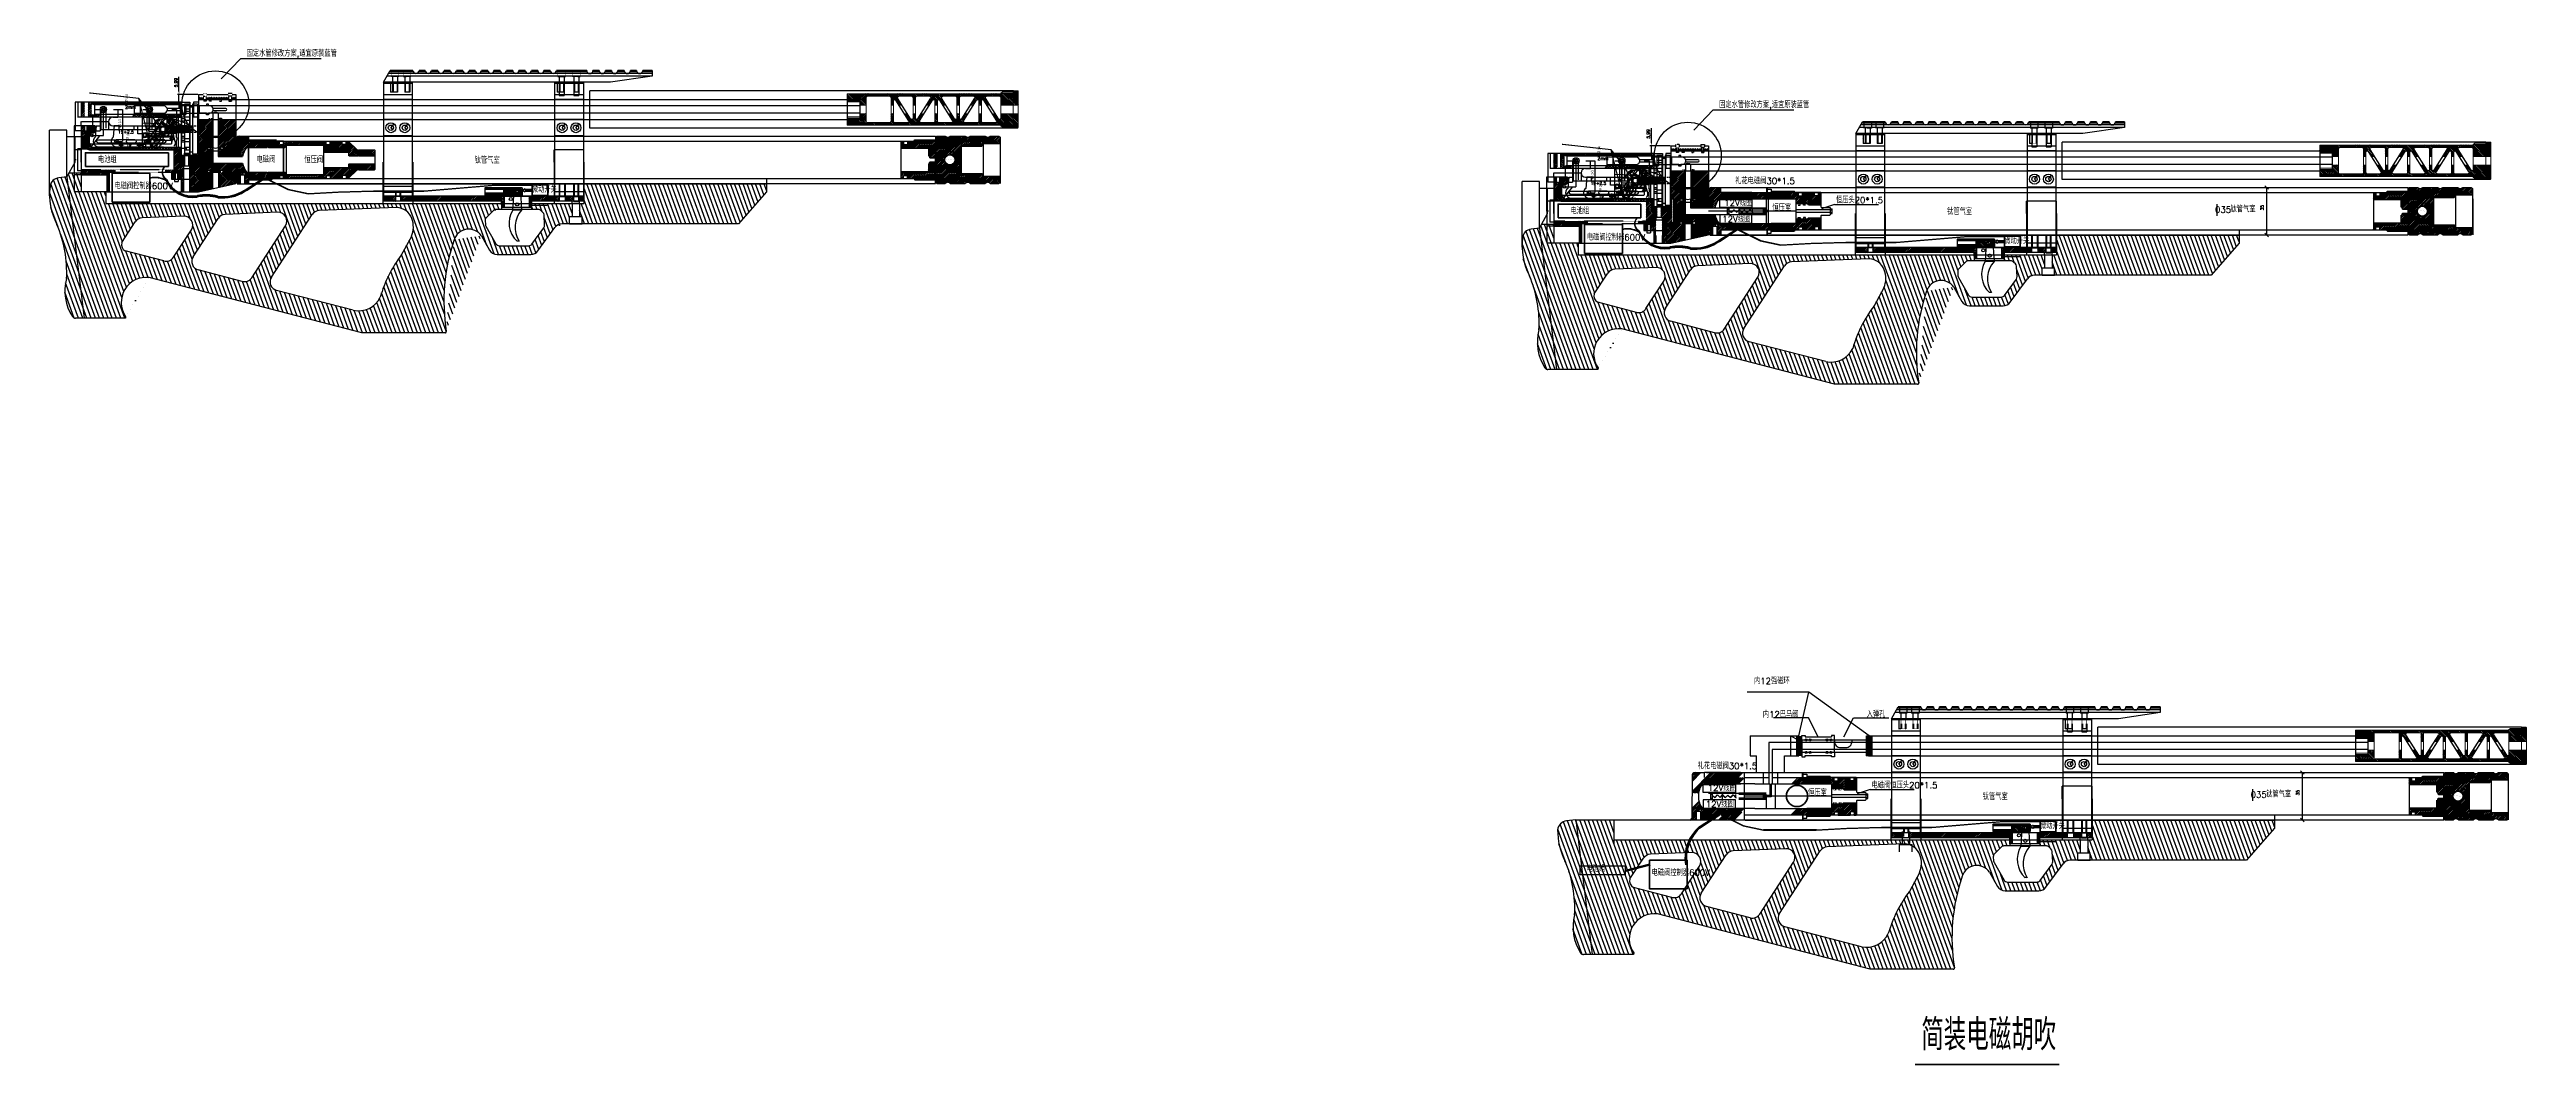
# Model space of a CAD drawing. Header units: millimetres. Extents: x -58888 to 139371, y -43158 to 38068.
import ezdxf
from ezdxf import colors
from ezdxf.entities.mleader import LeaderData, LeaderLine
from ezdxf.math import Vec2, Vec3

# ---------------------------------------------------------------- set-up
doc = ezdxf.new("R2010")
doc.units = ezdxf.units.MM
doc.linetypes.add('HIDDEN', pattern=[9.525, 6.35, -3.175])
doc.layers.add('图层2', color=108, linetype='Continuous')
doc.layers.add('标注线', color=3, linetype='Continuous', lineweight=13)
doc.styles.get("Standard").update_dxf_attribs({"font": 'txt', "bigfont": 'gbcbig.shx'})
doc.dimstyles.new('ISO-25', dxfattribs={"dimtxt": 2.5, "dimasz": 2.5, "dimexe": 1.25, "dimexo": 0.625, "dimtad": 1, "dimtxsty": 'Standard', "dimcen": 2.5, "dimadec": 0, "dimazin": 0, "dimtfac": 1, "dimtmove": 0, "dimatfit": 3, "dimfxl": 1, "dimarcsym": 0})
pattern_1 = [(45, (309.1866, -1181.3546), (-0.6735192, 0.6735192), [])]

# ---------------------------------------------------------------- blocks, each defined once
blk = doc.blocks.new('*D93')
at = {"layer": 'Defpoints', "color": 0, "linetype": 'ByBlock'}
for p in [(-18509, 30051), (-18509, 29044), (-16109, 29044)]:
    blk.add_point(p, dxfattribs=at)
at = {"layer": '图层2', "color": 0, "linetype": 'ByBlock', "lineweight": -2}
for p, q in [((-18509, 29044), (-18509, 30052)), ((-16111, 30051), (-18506, 30051)), ((-16109, 29044), (-16109, 30052))]:
    blk.add_line(p, q, dxfattribs=at)
at = {"layer": '图层2', "color": 0, "linetype": 'ByBlock'}
for points in [[(-18506, 30051), (-18506, 30050), (-18509, 30051)], [(-16111, 30051), (-16111, 30050), (-16109, 30051)]]:
    blk.add_solid(points, dxfattribs=at)
at = {"layer": '图层2', "color": 0, "linetype": 'ByBlock', "insert": (-17309, 30053), "char_height": 2.5, "attachment_point": 5}
blk.add_mtext('2400', dxfattribs=at)
blk = doc.blocks.new('*D94')
at = {"layer": 'Defpoints', "color": 0, "linetype": 'ByBlock'}
for p in [(-56844, 30051), (-56844, 29044), (-56344, 29044)]:
    blk.add_point(p, dxfattribs=at)
at = {"layer": '图层2', "color": 0, "linetype": 'ByBlock', "lineweight": -2}
for p, q in [((-56844, 29044), (-56844, 30052)), ((-56347, 30051), (-56842, 30051)), ((-56344, 29044), (-56344, 30052))]:
    blk.add_line(p, q, dxfattribs=at)
at = {"layer": '图层2', "color": 0, "linetype": 'ByBlock'}
for points in [[(-56842, 30051), (-56842, 30050), (-56844, 30051)], [(-56347, 30051), (-56347, 30050), (-56344, 30051)]]:
    blk.add_solid(points, dxfattribs=at)
at = {"layer": '图层2', "color": 0, "linetype": 'ByBlock', "insert": (-56594, 30053), "char_height": 2.5, "attachment_point": 5}
blk.add_mtext('500', dxfattribs=at)
blk = doc.blocks.new('*D95')
at = {"layer": 'Defpoints', "color": 0, "linetype": 'ByBlock'}
for p in [(-57495, 31096), (-57495, 27885), (-56844, 29044)]:
    blk.add_point(p, dxfattribs=at)
at = {"layer": '图层2', "color": 0, "linetype": 'ByBlock', "lineweight": -2}
for p, q in [((-57495, 27886), (-57495, 31097)), ((-57493, 31096), (-56847, 31096)), ((-56844, 29044), (-56844, 31097)), ((-56844, 31096), (-56030, 31096))]:
    blk.add_line(p, q, dxfattribs=at)
at = {"layer": '图层2', "color": 0, "linetype": 'ByBlock'}
for points in [[(-57493, 31096), (-57493, 31095), (-57495, 31096)], [(-56847, 31096), (-56847, 31095), (-56844, 31096)]]:
    blk.add_solid(points, dxfattribs=at)
at = {"layer": '图层2', "color": 0, "linetype": 'ByBlock', "insert": (-56036, 31098), "char_height": 2.5, "attachment_point": 5}
blk.add_mtext('650,92', dxfattribs=at)
blk = doc.blocks.new('*D96')
at = {"layer": 'Defpoints', "color": 0, "linetype": 'ByBlock'}
for p in [(-58887, 31613), (-57495, 27885), (-58887, 26361)]:
    blk.add_point(p, dxfattribs=at)
at = {"layer": '图层2', "color": 0, "linetype": 'ByBlock', "lineweight": -2}
for p, q in [((-58887, 26362), (-58887, 31614)), ((-57498, 31613), (-58884, 31613)), ((-57495, 27886), (-57495, 31614))]:
    blk.add_line(p, q, dxfattribs=at)
at = {"layer": '图层2', "color": 0, "linetype": 'ByBlock'}
for points in [[(-58884, 31613), (-58884, 31613), (-58887, 31613)], [(-57498, 31613), (-57498, 31613), (-57495, 31613)]]:
    blk.add_solid(points, dxfattribs=at)
at = {"layer": '图层2', "color": 0, "linetype": 'ByBlock', "insert": (-58191, 31615), "char_height": 2.5, "attachment_point": 5}
blk.add_mtext('1391,84', dxfattribs=at)
blk = doc.blocks.new('*D97')
at = {"layer": 'Defpoints', "color": 0, "linetype": 'ByBlock'}
for p in [(-20301, 26342), (-22701, 25756), (-20301, 25756)]:
    blk.add_point(p, dxfattribs=at)
at = {"layer": '图层2', "color": 0, "linetype": 'ByBlock', "lineweight": -2}
for p, q in [((-22701, 25757), (-22701, 26344)), ((-22698, 26342), (-20303, 26342)), ((-20301, 25757), (-20301, 26344))]:
    blk.add_line(p, q, dxfattribs=at)
at = {"layer": '图层2', "color": 0, "linetype": 'ByBlock'}
for points in [[(-22698, 26343), (-22698, 26342), (-22701, 26342)], [(-20303, 26343), (-20303, 26342), (-20301, 26342)]]:
    blk.add_solid(points, dxfattribs=at)
at = {"layer": '图层2', "color": 0, "linetype": 'ByBlock', "insert": (-21501, 26344), "char_height": 2.5, "attachment_point": 5}
blk.add_mtext('2400', dxfattribs=at)
blk = doc.blocks.new('*D98')
at = {"layer": 'Defpoints', "color": 0, "linetype": 'ByBlock'}
for p in [(-16459, 25968), (-17059, 25756), (-16459, 25756)]:
    blk.add_point(p, dxfattribs=at)
at = {"layer": '图层2', "color": 0, "linetype": 'ByBlock', "lineweight": -2}
for p, q in [((-17059, 25757), (-17059, 25969)), ((-17056, 25968), (-16461, 25968)), ((-16459, 25757), (-16459, 25969))]:
    blk.add_line(p, q, dxfattribs=at)
at = {"layer": '图层2', "color": 0, "linetype": 'ByBlock'}
for points in [[(-17056, 25969), (-17056, 25968), (-17059, 25968)], [(-16461, 25969), (-16461, 25968), (-16459, 25968)]]:
    blk.add_solid(points, dxfattribs=at)
at = {"layer": '图层2', "color": 0, "linetype": 'ByBlock', "insert": (-16759, 25970), "char_height": 2.5, "attachment_point": 5}
blk.add_mtext('%%C600', dxfattribs=at)
blk = doc.blocks.new('fghjkkk')
at = {"layer": '图层2', "color": 4, "linetype": 'ByBlock'}
blk.add_lwpolyline([(8494.3, -2299.2), (8463.6, -2299.2, -0.414214), (8463.1, -2298.7), (8463.1, -2291.7, -0.414214), (8463.6, -2291.2), (8494.3, -2291.2, -0.414214), (8494.8, -2291.7), (8494.8, -2298.7, -0.414214)], format="xyb", close=True, dxfattribs=at)
for points in [[(8494.8, -2298.1), (8518.4, -2298.1, 1), (8518.4, -2292.4), (8494.8, -2292.4)], [(8521.1, -2296), (8531.2, -2296, 1), (8531.2, -2294.5), (8521.1, -2294.5)]]:
    blk.add_lwpolyline(points, format="xyb", dxfattribs=at)
at = {"layer": '图层2', "color": 2, "linetype": 'ByBlock'}
for radius in [2.5, 1.5]:
    blk.add_circle((8470.1, -2295.2), radius, dxfattribs=at)
at = {"layer": '图层2', "color": 4, "linetype": 'ByBlock'}
blk.add_circle((8470.1, -2295.2), 1, dxfattribs=at)
blk = doc.blocks.new('fghghjjkk')
at = {"layer": '图层2', "color": 6, "linetype": 'ByBlock'}
for p, q in [((8560, -2418.7), (8548.7, -2431.9)), ((8564.3, -2418.6), (8560.4, -2418.5)), ((8545.8, -2430.2), (8544.9, -2431.2)), ((8544.9, -2431.2), (8547.1, -2433)), ((8548, -2432), (8545.8, -2430.2)), ((8552.1, -2431.8), (8546.8, -2438)), ((8554.6, -2433.9), (8549.3, -2440.1)), ((8556.6, -2435.6), (8553.9, -2438.6)), ((8567.1, -2423.6), (8564.9, -2426.9))]:
    blk.add_line(p, q, dxfattribs=at)
at = {"layer": '图层2', "color": 62, "linetype": 'ByBlock'}
for p, q in [((8560.1, -2418.7), (8555.2, -2418.4)), ((8556.1, -2423.3), (8558.2, -2420.8)), ((8578, -2426.3), (8566.9, -2419.5)), ((8567, -2423.7), (8571.6, -2426.5)), ((8571.6, -2426.5), (8576.1, -2427.3)), ((8576.1, -2427.3), (8577.2, -2427.8))]:
    blk.add_line(p, q, dxfattribs=at)
at = {"layer": '图层2', "color": 62, "linetype": 'HIDDEN', "ltscale": 0.1}
for p, q in [((8565.7, -2419), (8560.2, -2418.7)), ((8558.2, -2420.8), (8563, -2424.4)), ((8566.9, -2419.5), (8566.6, -2419.3))]:
    blk.add_line(p, q, dxfattribs=at)
at = {"layer": '图层2', "color": 6, "linetype": 'HIDDEN', "ltscale": 0.1}
for p, q in [((8546.2, -2430.5), (8545.3, -2431.5)), ((8547, -2431.1), (8546.1, -2432.2)), ((8557.5, -2421.6), (8565.2, -2426.4))]:
    blk.add_line(p, q, dxfattribs=at)
at = {"layer": '图层2', "color": 2, "linetype": 'ByBlock'}
for centre, radius in [((8555.4, -2419.8), 0.5), ((8564.6, -2421.7), 1.08)]:
    blk.add_circle(centre, radius, dxfattribs=at)
at = {"layer": '图层2', "color": 1, "linetype": 'ByBlock'}
for radius in [3.05, 2.05]:
    blk.add_circle((8558.6, -2426.7), radius, dxfattribs=at)
at = {"layer": '图层2', "color": 62, "linetype": 'ByBlock'}
blk.add_circle((8564.6, -2421.7), 1.08, dxfattribs=at)
for centre, radius, start, end in [((8555.4, -2419.8), 1.39, 95.9371, 221.0475), ((8540.4, -2432), 17.9, 29.0305, 39.0965), ((8577.6, -2427.1), 0.859, 243.294, 57.8628)]:
    blk.add_arc(centre, radius, start, end, dxfattribs=at)
at = {"layer": '图层2', "color": 6, "linetype": 'ByBlock'}
for centre, radius, start, end in [((8560.4, -2419), 0.5, 89.9104, 139.2335), ((8564.6, -2421.7), 3.15, 322.6586, 95.8539), ((8550.5, -2436.1), 4.16, 143.9477, 207.2472), ((8546.8, -2433.4), 0.5, 323.9477, 50.0112), ((8548.3, -2431.6), 0.5, 229.797, 319.2335), ((8550.5, -2436.1), 4.16, 252.513, 323.6742), ((8553.3, -2432.9), 1.6, 318.7621, 134.9335), ((8558.5, -2434.9), 1.99, 86.3702, 199.9465), ((8558.6, -2426.7), 6.23, 269.7036, 358.1897)]:
    blk.add_arc(centre, radius, start, end, dxfattribs=at)
at = {"layer": '图层2', "color": 62, "linetype": 'HIDDEN', "ltscale": 0.1}
for centre, radius, start, end in [((8564.6, -2421.7), 3.16, 238.491, 319.9921), ((8565.5, -2421), 2, 58.4742, 86.4658)]:
    blk.add_arc(centre, radius, start, end, dxfattribs=at)
blk = doc.blocks.new('hhhhhgg')
at = {"layer": '图层2', "linetype": 'ByBlock'}
h = blk.add_hatch(dxfattribs=at)
h.set_pattern_fill('ANSI31', color=4, scale=0.3)
h.set_pattern_definition([(45, (7156.9674, -1437.8608), (-0.6735192, 0.6735192), [])])
h.paths.add_polyline_path([(8525.8, -2415.7), (8524.6, -2415.7), (8524.6, -2418.2), (8525.8, -2418.2)])
h.paths.add_polyline_path([(8530.6, -2415.7), (8529.3, -2415.7), (8529.3, -2418.2), (8530.6, -2418.2)])
h.paths.add_polyline_path([(8525.8, -2418.2), (8524.6, -2418.2), (8524.6, -2421.2), (8525.8, -2421.2)])
h.paths.add_polyline_path([(8530.6, -2418.2), (8529.3, -2418.2), (8529.3, -2421.2), (8530.6, -2421.2)])
h.paths.add_polyline_path([(8550.8, -2418.2), (8530.6, -2418.2), (8530.6, -2420.7), (8550.8, -2420.7)])
h.paths.add_polyline_path([(8550.8, -2415.7), (8530.6, -2415.7), (8530.6, -2418.2), (8550.8, -2418.2)])
h.paths.add_polyline_path([(8551.3, -2416.2), (8550.8, -2415.7), (8550.8, -2418.2), (8551.3, -2418.2)])
h.paths.add_polyline_path([(8551.3, -2418.2), (8550.8, -2418.2), (8550.8, -2420.7), (8551.3, -2420.2)])
at = {"layer": '图层2', "color": 6, "linetype": 'ByBlock'}
for p, q in [((8550.8, -2415.7), (8524.6, -2415.7)), ((8524.6, -2415.7), (8524.6, -2421.2)), ((8530.6, -2415.7), (8530.6, -2421.2)), ((8550.8, -2415.7), (8551.3, -2416.2)), ((8550.8, -2415.7), (8550.8, -2420.7)), ((8551.3, -2416.2), (8551.3, -2420.2)), ((8530.6, -2421.2), (8524.6, -2421.2)), ((8550.8, -2420.7), (8530.6, -2420.7)), ((8550.8, -2420.7), (8551.3, -2420.2))]:
    blk.add_line(p, q, dxfattribs=at)
at = {"layer": '图层2', "color": 1, "linetype": 'ByBlock'}
for p, q in [((8525.8, -2421.2), (8525.8, -2415.7)), ((8529.3, -2421.2), (8529.3, -2415.7))]:
    blk.add_line(p, q, dxfattribs=at)
blk = doc.blocks.new('bfgjkkj')
at = {"layer": '图层2', "color": 2, "linetype": 'ByBlock'}
for p, q in [((8509.5, -2458.3), (8509.5, -2473.4)), ((8513.5, -2458.3), (8513.5, -2473.4))]:
    blk.add_line(p, q, dxfattribs=at)
blk.add_blockref('fghjkkk', (41.5, -163.1), dxfattribs=at)
blk = doc.blocks.new('hfhtyyjj')
at = {"layer": '图层2', "color": 1, "linetype": 'ByBlock'}
for p, q in [((8581.9, -2394), (8581.9, -2414)), ((8581.9, -2394), (8584.4, -2394)), ((8581.9, -2395.3), (8584.4, -2395.3)), ((8581.9, -2397.2), (8584.4, -2397.2)), ((8588.4, -2384), (8584.4, -2384)), ((8584.4, -2384), (8584.4, -2424)), ((8584.4, -2384.8), (8588.4, -2384.8)), ((8584.4, -2387.5), (8588.4, -2387.5)), ((8584.4, -2389.6), (8588.4, -2389.6)), ((8584.4, -2394), (8588.4, -2394)), ((8584.4, -2396.6), (8588.4, -2396.6)), ((8588.4, -2384), (8588.4, -2424)), ((8588.4, -2385.9), (8590.9, -2385.9)), ((8594.9, -2384), (8590.9, -2384)), ((8590.9, -2384), (8590.9, -2424)), ((8594.9, -2384), (8594.9, -2424)), ((8594.9, -2396), (8595.4, -2396.5)), ((8594.9, -2396), (8594.9, -2396)), ((8595.4, -2396.5), (8595.4, -2411.5)), ((8581.9, -2401), (8584.4, -2401)), ((8581.9, -2402.5), (8584.4, -2402.5)), ((8581.9, -2405.4), (8584.4, -2405.4)), ((8581.9, -2406.9), (8584.4, -2406.9)), ((8581.9, -2409.6), (8584.4, -2409.6)), ((8581.9, -2410.8), (8584.4, -2410.8)), ((8581.9, -2412.6), (8584.4, -2412.6)), ((8581.9, -2414), (8584.4, -2414)), ((8584.4, -2402.5), (8588.4, -2402.5)), ((8584.4, -2405.4), (8588.4, -2405.4)), ((8584.4, -2411.3), (8588.4, -2411.3)), ((8584.4, -2413.9), (8588.4, -2413.9)), ((8584.4, -2418.4), (8588.4, -2418.4)), ((8594.9, -2412), (8595.4, -2411.5)), ((8594.9, -2412), (8594.9, -2412)), ((8584.4, -2420.5), (8588.4, -2420.5)), ((8584.4, -2423.1), (8588.4, -2423.1)), ((8588.4, -2424), (8584.4, -2424)), ((8588.4, -2422), (8590.9, -2422)), ((8594.9, -2424), (8590.9, -2424))]:
    blk.add_line(p, q, dxfattribs=at)
at = {"layer": '图层2', "color": 3, "linetype": 'HIDDEN', "ltscale": 0.2}
for p, q in [((8595.4, -2401.5), (8581.9, -2401.5)), ((8595.4, -2406.5), (8581.9, -2406.5))]:
    blk.add_line(p, q, dxfattribs=at)
blk = doc.blocks.new('ghjhjkk')
at = {"layer": '图层2', "linetype": 'ByBlock'}
h = blk.add_hatch(dxfattribs=at)
h.set_pattern_fill('ANSI31', color=4, scale=0.3)
h.set_pattern_definition([(45, (7450.5657, -2124.3686), (-0.6735192, 0.6735192), [])])
h.paths.add_polyline_path([(9061.7, -2377), (9051.7, -2377), (9051.7, -2386.6), (9061.7, -2386.6), (9061.7, -2386.1), (9184.6, -2386.1), (9184.6, -2380.6), (9174.6, -2380.6), (9174.6, -2377), (9169.6, -2377), (9169.6, -2383.1, -0.414214), (9168.6, -2384.1), (9150.6, -2384.1, -0.414214), (9149.6, -2383.1), (9149.6, -2377), (9147.6, -2377), (9147.6, -2383.1, -0.414214), (9146.6, -2384.1), (9136.2, -2384.1, -0.590203), (9135.3, -2382.6), (9138.8, -2377), (9136.5, -2377), (9133.9, -2381.2, -0.752207), (9132, -2380.7), (9132, -2377), (9130, -2377), (9130, -2380.7, -0.752207), (9128.2, -2381.2), (9125.5, -2377), (9123.2, -2377), (9126.7, -2382.6, -0.590203), (9125.8, -2384.1), (9115.4, -2384.1, -0.414214), (9114.4, -2383.1), (9114.4, -2377), (9112.4, -2377), (9112.4, -2383.1, -0.414214), (9111.4, -2384.1), (9101, -2384.1, -0.590203), (9100.2, -2382.6), (9103.7, -2377), (9101.3, -2377), (9098.7, -2381.2, -0.752207), (9096.8, -2380.7), (9096.8, -2377), (9094.8, -2377), (9094.8, -2380.7, -0.752207), (9093, -2381.2), (9090.4, -2377), (9088, -2377), (9091.5, -2382.6, -0.590203), (9090.7, -2384.1), (9080.2, -2384.1, -0.414214), (9079.2, -2383.1), (9079.2, -2377), (9077.2, -2377), (9077.2, -2383.1, -0.414214), (9076.2, -2384.1), (9065.8, -2384.1, -0.590203), (9065, -2382.6), (9068.5, -2377), (9066.1, -2377), (9063.5, -2381.2, -0.752207), (9061.7, -2380.7)])
h.paths.add_polyline_path([(9061.7, -2364.1, -0.414214), (9062.7, -2363.1), (9073.1, -2363.1, -0.590203), (9073.9, -2364.7), (9070.4, -2370.2), (9072.8, -2370.2), (9075.4, -2366.1, -0.752207), (9077.2, -2366.6), (9077.2, -2370.2), (9079.2, -2370.2), (9079.2, -2366.6, -0.752207), (9081.1, -2366.1), (9083.7, -2370.2), (9086.1, -2370.2), (9082.6, -2364.7, -0.590203), (9083.4, -2363.1), (9093.8, -2363.1, -0.414214), (9094.8, -2364.1), (9094.8, -2370.2), (9096.8, -2370.2), (9096.8, -2364.1, -0.414214), (9097.8, -2363.1), (9108.2, -2363.1, -0.590203), (9109.1, -2364.7), (9105.6, -2370.2), (9107.9, -2370.2), (9110.6, -2366.1, -0.752207), (9112.4, -2366.6), (9112.4, -2370.2), (9114.4, -2370.2), (9114.4, -2366.6, -0.752207), (9116.3, -2366.1), (9118.9, -2370.2), (9121.3, -2370.2), (9117.7, -2364.7, -0.590203), (9118.6, -2363.1), (9129, -2363.1, -0.414214), (9130, -2364.1), (9130, -2370.2), (9132, -2370.2), (9132, -2364.1, -0.414214), (9133, -2363.1), (9143.4, -2363.1, -0.590203), (9144.3, -2364.7), (9140.8, -2370.2), (9143.1, -2370.2), (9145.7, -2366.1, -0.752207), (9147.6, -2366.6), (9147.6, -2370.2), (9149.6, -2370.2), (9149.6, -2364.1, -0.414214), (9150.6, -2363.1), (9168.6, -2363.1, -0.414214), (9169.6, -2364.1), (9169.6, -2370.2), (9174.6, -2370.2), (9174.6, -2366.6), (9184.6, -2366.6), (9184.6, -2361.1), (9061.7, -2361.1), (9061.7, -2360.6), (9051.7, -2360.6), (9051.7, -2370.2), (9061.7, -2370.2)])
h.paths.add_polyline_path([(9047.7, -2388.1), (9048.2, -2388.6), (9051.7, -2388.6), (9051.7, -2377), (9047.7, -2377)])
h.paths.add_polyline_path([(9047.7, -2369.7), (9048.2, -2370.2), (9051.7, -2370.2), (9051.7, -2358.6), (9047.7, -2358.6)])
at = {"layer": '图层2', "color": 2, "linetype": 'ByBlock'}
for p, q in [((9047.7, -2369.7), (9048.2, -2370.2)), ((9061.7, -2360.6), (9051.7, -2360.6)), ((9061.7, -2386.6), (9051.7, -2386.6))]:
    blk.add_line(p, q, dxfattribs=at)
at = {"layer": '图层2', "color": 3, "linetype": 'ByBlock'}
for p, q in [((9063.5, -2381.2), (9073.9, -2364.7)), ((9065, -2382.6), (9075.4, -2366.1)), ((9091.5, -2382.6), (9081.1, -2366.1)), ((9093, -2381.2), (9082.6, -2364.7)), ((9098.7, -2381.2), (9109.1, -2364.7)), ((9100.2, -2382.6), (9110.6, -2366.1)), ((9126.7, -2382.6), (9116.3, -2366.1)), ((9128.2, -2381.2), (9117.7, -2364.7)), ((9133.9, -2381.2), (9144.3, -2364.7)), ((9135.3, -2382.6), (9145.7, -2366.1)), ((9184.6, -2366.6), (9174.6, -2366.6)), ((9184.6, -2380.6), (9174.6, -2380.6))]:
    blk.add_line(p, q, dxfattribs=at)
for centre, start, end in [((9073.1, -2364.1), 327.803, 90), ((9076.2, -2366.6), 0, 147.803), ((9080.2, -2366.6), 32.197, 180), ((9083.4, -2364.1), 90, 212.197), ((9108.2, -2364.1), 327.803, 90), ((9111.4, -2366.6), 0, 147.803), ((9115.4, -2366.6), 32.197, 180), ((9118.6, -2364.1), 90, 212.197), ((9143.4, -2364.1), 327.803, 90), ((9146.6, -2366.6), 0, 147.803), ((9062.7, -2380.7), 180, 327.803), ((9065.8, -2383.1), 147.803, 270), ((9090.7, -2383.1), 270, 32.197), ((9093.8, -2380.7), 212.197, 0), ((9097.8, -2380.7), 180, 327.803), ((9101, -2383.1), 147.803, 270), ((9125.8, -2383.1), 270, 32.197), ((9129, -2380.7), 212.197, 0), ((9133, -2380.7), 180, 327.803), ((9136.2, -2383.1), 147.803, 270)]:
    blk.add_arc(centre, 1, start, end, dxfattribs=at)
at = {"layer": '标注线', "color": 3}
for p, q in [((9047.7, -2359.1), (9048.2, -2358.6)), ((9047.7, -2359.1), (9047.7, -2388.1)), ((9048.2, -2358.6), (9051.7, -2358.6)), ((9051.7, -2358.6), (9051.7, -2388.6)), ((9047.7, -2377.5), (9048.2, -2377)), ((9048.2, -2370.2), (9061.7, -2370.2)), ((9048.2, -2377), (9061.7, -2377)), ((9051.7, -2359.6), (9060.5, -2359.6)), ((9061.7, -2360.6), (9060.5, -2359.6)), ((9061.7, -2360.6), (9061.7, -2361.1)), ((9061.7, -2361.1), (9184.6, -2361.1)), ((9061.7, -2364.1), (9061.7, -2380.7)), ((9062.7, -2363.1), (9073.1, -2363.1)), ((9066.1, -2377), (9068.5, -2377)), ((9070.4, -2370.2), (9072.8, -2370.2)), ((9077.2, -2366.6), (9077.2, -2383.1)), ((9077.2, -2370.2), (9079.2, -2370.2)), ((9077.2, -2377), (9079.2, -2377)), ((9079.2, -2366.6), (9079.2, -2383.1)), ((9083.4, -2363.1), (9093.8, -2363.1)), ((9086.1, -2370.2), (9083.7, -2370.2)), ((9090.4, -2377), (9088, -2377)), ((9094.8, -2364.1), (9094.8, -2380.7)), ((9094.8, -2370.2), (9096.8, -2370.2)), ((9094.8, -2377), (9096.8, -2377)), ((9096.8, -2364.1), (9096.8, -2380.7)), ((9097.8, -2363.1), (9108.2, -2363.1)), ((9101.3, -2377), (9103.7, -2377)), ((9105.6, -2370.2), (9107.9, -2370.2)), ((9112.4, -2366.6), (9112.4, -2383.1)), ((9114.4, -2370.2), (9112.4, -2370.2)), ((9114.4, -2377), (9112.4, -2377)), ((9114.4, -2366.6), (9114.4, -2383.1)), ((9118.6, -2363.1), (9129, -2363.1)), ((9121.3, -2370.2), (9118.9, -2370.2)), ((9125.5, -2377), (9123.2, -2377)), ((9130, -2364.1), (9130, -2380.7)), ((9132, -2370.2), (9130, -2370.2)), ((9132, -2377), (9130, -2377)), ((9132, -2364.1), (9132, -2380.7)), ((9133, -2363.1), (9143.4, -2363.1)), ((9136.5, -2377), (9138.8, -2377)), ((9140.8, -2370.2), (9143.1, -2370.2)), ((9147.6, -2366.6), (9147.6, -2383.1)), ((9149.6, -2370.2), (9147.6, -2370.2)), ((9149.6, -2377), (9147.6, -2377)), ((9149.6, -2364.1), (9149.6, -2383.1)), ((9150.6, -2363.1), (9168.6, -2363.1)), ((9169.6, -2364.1), (9169.6, -2383.1)), ((9169.6, -2370.2), (9174.6, -2370.2)), ((9169.6, -2377), (9174.6, -2377)), ((9174.6, -2366.6), (9174.6, -2380.6)), ((9184.6, -2361.1), (9184.6, -2367.6)), ((9048.2, -2388.6), (9047.7, -2388.1)), ((9048.2, -2388.6), (9051.7, -2388.6)), ((9051.7, -2384.6), (9051.7, -2386.6)), ((9051.7, -2387.6), (9060.7, -2387.6)), ((9061.7, -2386.6), (9060.7, -2387.6)), ((9061.7, -2386.1), (9184.6, -2386.1)), ((9061.7, -2386.1), (9061.7, -2386.6)), ((9065.8, -2384.1), (9076.2, -2384.1)), ((9080.2, -2384.1), (9090.7, -2384.1)), ((9101, -2384.1), (9111.4, -2384.1)), ((9115.4, -2384.1), (9125.8, -2384.1)), ((9136.2, -2384.1), (9146.6, -2384.1)), ((9150.6, -2384.1), (9168.6, -2384.1)), ((9184.6, -2379.6), (9184.6, -2386.1))]:
    blk.add_line(p, q, dxfattribs=at)
at = {"layer": '标注线', "color": 4}
for p, q in [((9174.6, -2367.6), (9184.6, -2367.6)), ((9184.6, -2367.6), (9184.6, -2379.6)), ((9174.6, -2379.6), (9184.6, -2379.6))]:
    blk.add_line(p, q, dxfattribs=at)
at = {"layer": '标注线', "color": 3}
for centre, start, end in [((9062.7, -2364.1), 90, 180), ((9093.8, -2364.1), 0, 90), ((9097.8, -2364.1), 90, 180), ((9129, -2364.1), 0, 90), ((9133, -2364.1), 90, 180), ((9150.6, -2364.1), 90, 180), ((9168.6, -2364.1), 0, 90), ((9076.2, -2383.1), 270, 0), ((9080.2, -2383.1), 180, 270), ((9111.4, -2383.1), 270, 0), ((9115.4, -2383.1), 180, 270), ((9146.6, -2383.1), 270, 0), ((9150.6, -2383.1), 180, 270), ((9168.6, -2383.1), 270, 0)]:
    blk.add_arc(centre, 1, start, end, dxfattribs=at)
blk = doc.blocks.new('fghhjjj')
at = {"layer": '图层2', "color": 6, "linetype": 'ByBlock'}
for p, q in [((2034.7, -2742.6), (2035.6, -2727.7)), ((2040.6, -2727.7), (2041.6, -2742.6)), ((2041.6, -2742.6), (2034.5, -2742.6)), ((2039.6, -2767.6), (2038, -2767.6))]:
    blk.add_line(p, q, dxfattribs=at)
at = {"layer": '图层2', "color": 1, "linetype": 'ByBlock'}
for centre, radius in [((2038.1, -2727.7), 1), ((2038.1, -2738.1), 1.25)]:
    blk.add_circle(centre, radius, dxfattribs=at)
at = {"layer": '图层2', "color": 6, "linetype": 'ByBlock'}
for centre, radius, start, end in [((2038.1, -2727.7), 2.5, 0, 180), ((2051.5, -2753), 19.9, 148.4455, 227.2516), ((2056.8, -2756.4), 20.5, 137.9462, 213.1657)]:
    blk.add_arc(centre, radius, start, end, dxfattribs=at)
blk = doc.blocks.new('fghghhhh')
at = {"layer": '图层2', "linetype": 'ByBlock'}
h = blk.add_hatch(dxfattribs=at)
h.set_pattern_fill('ANSI31', color=4, scale=0.3)
h.set_pattern_definition(pattern_1)
h.paths.add_polyline_path([(1647.9, -2710.7), (1647.9, -2708.7), (1643.9, -2708.7), (1643.9, -2714.7), (1647.9, -2714.7), (1647.9, -2712.7, -0.414214), (1646.9, -2711.7, -0.414214)])
h = blk.add_hatch(dxfattribs=at)
h.set_pattern_fill('ANSI31', color=4, scale=0.3)
h.set_pattern_definition(pattern_1)
h.paths.add_polyline_path([(1658.9, -2708.7), (1647.9, -2708.7), (1647.9, -2710.7, -0.414214), (1648.9, -2711.7, -0.414214), (1647.9, -2712.7), (1647.9, -2714.7), (1658.9, -2714.7)])
h.paths.add_polyline_path([(1673.9, -2708.7), (1658.9, -2708.7), (1658.9, -2709.7), (1673.9, -2709.7)])
h.paths.add_polyline_path([(1673.9, -2713.7), (1658.9, -2713.7), (1658.9, -2714.7), (1673.9, -2714.7)])
at = {"layer": '图层2', "color": 44, "linetype": 'ByBlock'}
for p, q in [((1643.9, -2708.7), (1673.9, -2708.7)), ((1643.9, -2708.7), (1643.9, -2714.7)), ((1643.9, -2714.7), (1673.9, -2714.7)), ((1658.9, -2708.7), (1658.9, -2714.7)), ((1658.9, -2709.7), (1673.9, -2709.7)), ((1658.9, -2710.2), (1673.9, -2710.2)), ((1658.9, -2713.2), (1673.9, -2713.2)), ((1658.9, -2713.7), (1673.9, -2713.7)), ((1673.9, -2708.7), (1673.9, -2714.7))]:
    blk.add_line(p, q, dxfattribs=at)
at = {"layer": '图层2', "color": 1, "linetype": 'ByBlock'}
blk.add_circle((1647.9, -2711.7), 1, dxfattribs=at)
blk = doc.blocks.new('*D115')
at = {"layer": 'Defpoints', "color": 0, "linetype": 'ByBlock'}
for p in [(-45829, 30240), (-45379, 30240), (-45379, 29975)]:
    blk.add_point(p, dxfattribs=at)
at = {"layer": '图层2', "color": 0, "linetype": 'ByBlock', "lineweight": -2}
for p, q in [((-45829, 30239), (-45829, 29973)), ((-45827, 29975), (-45382, 29975)), ((-45379, 30239), (-45379, 29973))]:
    blk.add_line(p, q, dxfattribs=at)
at = {"layer": '图层2', "color": 0, "linetype": 'ByBlock'}
for points in [[(-45827, 29975), (-45827, 29974), (-45829, 29975)], [(-45382, 29975), (-45382, 29974), (-45379, 29975)]]:
    blk.add_solid(points, dxfattribs=at)
at = {"layer": '图层2', "color": 0, "linetype": 'ByBlock', "insert": (-45604, 29976), "char_height": 2.5, "attachment_point": 5}
blk.add_mtext('%%C4.5', dxfattribs=at)
blk = doc.blocks.new('*D99')
at = {"layer": 'Defpoints', "color": 0, "linetype": 'ByBlock'}
for p in [(-46964, 33862), (-47371, 32662), (-46964, 32662)]:
    blk.add_point(p, dxfattribs=at)
at = {"layer": '图层2', "color": 0, "linetype": 'ByBlock', "lineweight": -2}
for p, q in [((-46965, 33862), (-47372, 33862)), ((-47371, 33860), (-47371, 32665)), ((-46965, 32662), (-47372, 32662))]:
    blk.add_line(p, q, dxfattribs=at)
at = {"layer": '图层2', "color": 0, "linetype": 'ByBlock'}
for points in [[(-47371, 33860), (-47370, 33860), (-47371, 33862)], [(-47371, 32665), (-47370, 32665), (-47371, 32662)]]:
    blk.add_solid(points, dxfattribs=at)
at = {"layer": '图层2', "color": 0, "linetype": 'ByBlock', "insert": (-47373, 33262), "char_height": 2.5, "attachment_point": 5, "rotation": 90}
blk.add_mtext('%%C12', dxfattribs=at)
blk = doc.blocks.new('*D116')
at = {"layer": 'Defpoints', "color": 0, "linetype": 'ByBlock'}
for p in [(-47777, 29787), (-48077, 29589), (-47777, 29589)]:
    blk.add_point(p, dxfattribs=at)
at = {"layer": '图层2', "color": 0, "linetype": 'ByBlock', "lineweight": -2}
for p, q in [((-48077, 29589), (-48077, 29788)), ((-48075, 29787), (-47780, 29787)), ((-47777, 29589), (-47777, 29788))]:
    blk.add_line(p, q, dxfattribs=at)
at = {"layer": '图层2', "color": 0, "linetype": 'ByBlock'}
for points in [[(-48075, 29787), (-48075, 29786), (-48077, 29787)], [(-47780, 29787), (-47780, 29786), (-47777, 29787)]]:
    blk.add_solid(points, dxfattribs=at)
at = {"layer": '图层2', "color": 0, "linetype": 'ByBlock', "insert": (-47927, 29789), "char_height": 2.5, "attachment_point": 5}
blk.add_mtext('%%C3', dxfattribs=at)
blk = doc.blocks.new('*D117')
at = {"layer": 'Defpoints', "color": 0, "linetype": 'ByBlock'}
for p in [(-47927, 30170), (-47927, 30012), (-48344, 29589)]:
    blk.add_point(p, dxfattribs=at)
at = {"layer": '图层2', "color": 0, "linetype": 'ByBlock', "lineweight": -2}
for p, q in [((-48344, 29589), (-48344, 30171)), ((-48342, 30170), (-47930, 30170)), ((-47927, 30013), (-47927, 30171))]:
    blk.add_line(p, q, dxfattribs=at)
at = {"layer": '图层2', "color": 0, "linetype": 'ByBlock'}
for points in [[(-48342, 30170), (-48342, 30169), (-48344, 30170)], [(-47930, 30170), (-47930, 30169), (-47927, 30170)]]:
    blk.add_solid(points, dxfattribs=at)
at = {"layer": '图层2', "color": 0, "linetype": 'ByBlock', "insert": (-48136, 30172), "char_height": 2.5, "attachment_point": 5}
blk.add_mtext('417,02', dxfattribs=at)
blk = doc.blocks.new('*D118')
at = {"layer": 'Defpoints', "color": 0, "linetype": 'ByBlock'}
for p in [(-48177, 28739), (-47677, 28739), (-47677, 28546)]:
    blk.add_point(p, dxfattribs=at)
at = {"layer": '图层2', "color": 0, "linetype": 'ByBlock', "lineweight": -2}
for p, q in [((-48177, 28738), (-48177, 28545)), ((-48175, 28546), (-47680, 28546)), ((-47677, 28738), (-47677, 28545))]:
    blk.add_line(p, q, dxfattribs=at)
at = {"layer": '图层2', "color": 0, "linetype": 'ByBlock'}
for points in [[(-48175, 28547), (-48175, 28546), (-48177, 28546)], [(-47680, 28547), (-47680, 28546), (-47677, 28546)]]:
    blk.add_solid(points, dxfattribs=at)
at = {"layer": '图层2', "color": 0, "linetype": 'ByBlock', "insert": (-47927, 28548), "char_height": 2.5, "attachment_point": 5}
blk.add_mtext('%%C5', dxfattribs=at)
blk = doc.blocks.new('*D100')
at = {"layer": 'Defpoints', "color": 0, "linetype": 'ByBlock'}
for p in [(-47615, 28739), (-47677, 27691), (-47315, 27691)]:
    blk.add_point(p, dxfattribs=at)
at = {"layer": '图层2', "color": 0, "linetype": 'ByBlock', "lineweight": -2}
for p, q in [((-47614, 28739), (-47314, 28739)), ((-47315, 28736), (-47315, 27694)), ((-47677, 27691), (-47314, 27691))]:
    blk.add_line(p, q, dxfattribs=at)
at = {"layer": '图层2', "color": 0, "linetype": 'ByBlock'}
for points in [[(-47315, 28736), (-47315, 28736), (-47315, 28739)], [(-47315, 27694), (-47315, 27694), (-47315, 27691)]]:
    blk.add_solid(points, dxfattribs=at)
at = {"layer": '图层2', "color": 0, "linetype": 'ByBlock', "insert": (-47317, 28215), "char_height": 2.5, "attachment_point": 5, "rotation": 90}
blk.add_mtext('1047,18', dxfattribs=at)
blk = doc.blocks.new('*D119')
at = {"layer": 'Defpoints', "color": 0, "linetype": 'ByBlock'}
for p in [(-47677, 27691), (-47575, 26691), (-47315, 26691)]:
    blk.add_point(p, dxfattribs=at)
at = {"layer": '图层2', "color": 0, "linetype": 'ByBlock', "lineweight": -2}
for p, q in [((-47677, 27691), (-47314, 27691)), ((-47575, 26691), (-47314, 26691)), ((-47315, 27689), (-47315, 26694))]:
    blk.add_line(p, q, dxfattribs=at)
at = {"layer": '图层2', "color": 0, "linetype": 'ByBlock'}
for points in [[(-47315, 27689), (-47315, 27689), (-47315, 27691)], [(-47315, 26694), (-47315, 26694), (-47315, 26691)]]:
    blk.add_solid(points, dxfattribs=at)
at = {"layer": '图层2', "color": 0, "linetype": 'ByBlock', "insert": (-47317, 27191), "char_height": 2.5, "attachment_point": 5, "rotation": 90}
blk.add_mtext('1000', dxfattribs=at)
blk = doc.blocks.new('*D120')
at = {"layer": 'Defpoints', "color": 0, "linetype": 'ByBlock'}
for p in [(-48889, 27702), (-48589, 27702), (-48589, 27518)]:
    blk.add_point(p, dxfattribs=at)
at = {"layer": '图层2', "color": 0, "linetype": 'ByBlock', "lineweight": -2}
for p, q in [((-48889, 27701), (-48889, 27517)), ((-48886, 27518), (-48591, 27518)), ((-48589, 27701), (-48589, 27517))]:
    blk.add_line(p, q, dxfattribs=at)
at = {"layer": '图层2', "color": 0, "linetype": 'ByBlock'}
for points in [[(-48886, 27518), (-48886, 27518), (-48889, 27518)], [(-48591, 27518), (-48591, 27518), (-48589, 27518)]]:
    blk.add_solid(points, dxfattribs=at)
at = {"layer": '图层2', "color": 0, "linetype": 'ByBlock', "insert": (-48739, 27520), "char_height": 2.5, "attachment_point": 5}
blk.add_mtext('M3', dxfattribs=at)
blk = doc.blocks.new('*D121')
at = {"layer": 'Defpoints', "color": 0, "linetype": 'ByBlock'}
for p in [(-48965, 28202), (-48839, 28202), (-48889, 27702)]:
    blk.add_point(p, dxfattribs=at)
at = {"layer": '图层2', "color": 0, "linetype": 'ByBlock', "lineweight": -2}
for p, q in [((-48839, 28202), (-48966, 28202)), ((-48965, 27704), (-48965, 28199)), ((-48889, 27702), (-48966, 27702))]:
    blk.add_line(p, q, dxfattribs=at)
at = {"layer": '图层2', "color": 0, "linetype": 'ByBlock'}
for points in [[(-48965, 28199), (-48964, 28199), (-48965, 28202)], [(-48965, 27704), (-48964, 27704), (-48965, 27702)]]:
    blk.add_solid(points, dxfattribs=at)
at = {"layer": '图层2', "color": 0, "linetype": 'ByBlock', "insert": (-48967, 27952), "char_height": 2.5, "attachment_point": 5, "rotation": 90}
blk.add_mtext('500', dxfattribs=at)
blk = doc.blocks.new('*D122')
at = {"layer": 'Defpoints', "color": 0, "linetype": 'ByBlock'}
for p in [(-56344, 30110), (-56648, 28370), (-56344, 28370)]:
    blk.add_point(p, dxfattribs=at)
at = {"layer": '图层2', "color": 0, "linetype": 'ByBlock', "lineweight": -2}
for p, q in [((-56345, 30110), (-56650, 30110)), ((-56648, 30108), (-56648, 28373)), ((-56345, 28370), (-56650, 28370))]:
    blk.add_line(p, q, dxfattribs=at)
at = {"layer": '图层2', "color": 0, "linetype": 'ByBlock'}
for points in [[(-56649, 30108), (-56648, 30108), (-56648, 30110)], [(-56649, 28373), (-56648, 28373), (-56648, 28370)]]:
    blk.add_solid(points, dxfattribs=at)
at = {"layer": '图层2', "color": 0, "linetype": 'ByBlock', "insert": (-56650, 29240), "char_height": 2.5, "attachment_point": 5, "rotation": 90}
blk.add_mtext('M18*1.5', dxfattribs=at)
blk = doc.blocks.new('*D123')
at = {"layer": 'Defpoints', "color": 0, "linetype": 'ByBlock'}
for p in [(-56344, 33864), (-56636, 32661), (-56344, 32661)]:
    blk.add_point(p, dxfattribs=at)
at = {"layer": '图层2', "color": 0, "linetype": 'ByBlock', "lineweight": -2}
for p, q in [((-56345, 33864), (-56637, 33864)), ((-56636, 33861), (-56636, 32663)), ((-56345, 32661), (-56637, 32661))]:
    blk.add_line(p, q, dxfattribs=at)
at = {"layer": '图层2', "color": 0, "linetype": 'ByBlock'}
for points in [[(-56636, 33861), (-56635, 33861), (-56636, 33864)], [(-56636, 32663), (-56635, 32663), (-56636, 32661)]]:
    blk.add_solid(points, dxfattribs=at)
at = {"layer": '图层2', "color": 0, "linetype": 'ByBlock', "insert": (-56638, 33262), "char_height": 2.5, "attachment_point": 5, "rotation": 90}
blk.add_mtext('1203', dxfattribs=at)
blk = doc.blocks.new('*D124')
at = {"layer": 'Defpoints', "color": 0, "linetype": 'ByBlock'}
for p in [(-56344, 31961), (-56926, 29240), (-56821, 29240)]:
    blk.add_point(p, dxfattribs=at)
at = {"layer": '图层2', "color": 0, "linetype": 'ByBlock', "lineweight": -2}
for p, q in [((-56345, 31961), (-56927, 31961)), ((-56926, 31958), (-56926, 29243)), ((-56821, 29240), (-56927, 29240))]:
    blk.add_line(p, q, dxfattribs=at)
at = {"layer": '图层2', "color": 0, "linetype": 'ByBlock'}
for points in [[(-56926, 31958), (-56925, 31958), (-56926, 31961)], [(-56926, 29243), (-56925, 29243), (-56926, 29240)]]:
    blk.add_solid(points, dxfattribs=at)
at = {"layer": '图层2', "color": 0, "linetype": 'ByBlock', "insert": (-56928, 30600), "char_height": 2.5, "attachment_point": 5, "rotation": 90}
blk.add_mtext('2720,97', dxfattribs=at)
blk = doc.blocks.new('*D101')
at = {"layer": 'Defpoints', "color": 0, "linetype": 'ByBlock'}
for p in [(-56909, 28039), (-56758, 29240), (-56344, 28039)]:
    blk.add_point(p, dxfattribs=at)
at = {"layer": '图层2', "color": 0, "linetype": 'ByBlock', "lineweight": -2}
for p, q in [((-56759, 29240), (-56910, 29240)), ((-56345, 28039), (-56910, 28039)), ((-56909, 29238), (-56909, 28041))]:
    blk.add_line(p, q, dxfattribs=at)
at = {"layer": '图层2', "color": 0, "linetype": 'ByBlock'}
for points in [[(-56910, 29238), (-56909, 29238), (-56909, 29240)], [(-56910, 28041), (-56909, 28041), (-56909, 28039)]]:
    blk.add_solid(points, dxfattribs=at)
at = {"layer": '图层2', "color": 0, "linetype": 'ByBlock', "insert": (-56911, 28639), "char_height": 2.5, "attachment_point": 5, "rotation": 90}
blk.add_mtext('1201,27', dxfattribs=at)
blk = doc.blocks.new('*D125')
at = {"layer": 'Defpoints', "color": 0, "linetype": 'ByBlock'}
for p in [(-56344, 28039), (-56909, 26691), (-56344, 26691)]:
    blk.add_point(p, dxfattribs=at)
at = {"layer": '图层2', "color": 0, "linetype": 'ByBlock', "lineweight": -2}
for p, q in [((-56345, 28039), (-56910, 28039)), ((-56909, 28036), (-56909, 26694)), ((-56345, 26691), (-56910, 26691))]:
    blk.add_line(p, q, dxfattribs=at)
at = {"layer": '图层2', "color": 0, "linetype": 'ByBlock'}
for points in [[(-56910, 28036), (-56909, 28036), (-56909, 28039)], [(-56910, 26694), (-56909, 26694), (-56909, 26691)]]:
    blk.add_solid(points, dxfattribs=at)
at = {"layer": '图层2', "color": 0, "linetype": 'ByBlock', "insert": (-56911, 27365), "char_height": 2.5, "attachment_point": 5, "rotation": 90}
blk.add_mtext('1347,36', dxfattribs=at)
blk = doc.blocks.new('*D126')
at = {"layer": 'Defpoints', "color": 0, "linetype": 'ByBlock'}
for p in [(-54161, 32311), (-50439, 32311), (-50439, 31658)]:
    blk.add_point(p, dxfattribs=at)
at = {"layer": '图层2', "color": 0, "linetype": 'ByBlock', "lineweight": -2}
for p, q in [((-54161, 32310), (-54161, 31656)), ((-50439, 32310), (-50439, 31656)), ((-54158, 31658), (-50441, 31658))]:
    blk.add_line(p, q, dxfattribs=at)
at = {"layer": '图层2', "color": 0, "linetype": 'ByBlock'}
for points in [[(-54158, 31658), (-54158, 31657), (-54161, 31658)], [(-50441, 31658), (-50441, 31657), (-50439, 31658)]]:
    blk.add_solid(points, dxfattribs=at)
at = {"layer": '图层2', "color": 0, "linetype": 'ByBlock', "insert": (-52300, 31660), "char_height": 2.5, "attachment_point": 5}
blk.add_mtext('3722,32', dxfattribs=at)
blk = doc.blocks.new('*D102')
at = {"layer": 'Defpoints', "color": 0, "linetype": 'ByBlock'}
for p in [(-56344, 31961), (-54161, 32315), (-54161, 32248)]:
    blk.add_point(p, dxfattribs=at)
at = {"layer": '图层2', "color": 0, "linetype": 'ByBlock', "lineweight": -2}
for p, q in [((-56344, 31962), (-56344, 32316)), ((-56342, 32315), (-54163, 32315)), ((-54161, 32249), (-54161, 32316))]:
    blk.add_line(p, q, dxfattribs=at)
at = {"layer": '图层2', "color": 0, "linetype": 'ByBlock'}
for points in [[(-56342, 32316), (-56342, 32315), (-56344, 32315)], [(-54163, 32316), (-54163, 32315), (-54161, 32315)]]:
    blk.add_solid(points, dxfattribs=at)
at = {"layer": '图层2', "color": 0, "linetype": 'ByBlock', "insert": (-55253, 32317), "char_height": 2.5, "attachment_point": 5}
blk.add_mtext('2183,27', dxfattribs=at)
blk = doc.blocks.new('*D127')
at = {"layer": 'Defpoints', "color": 0, "linetype": 'ByBlock'}
for p in [(-56344, 33864), (-56829, 31564), (-56094, 31564)]:
    blk.add_point(p, dxfattribs=at)
at = {"layer": '图层2', "color": 0, "linetype": 'ByBlock', "lineweight": -2}
for p, q in [((-56345, 33864), (-56830, 33864)), ((-56829, 33861), (-56829, 31566)), ((-56095, 31564), (-56830, 31564))]:
    blk.add_line(p, q, dxfattribs=at)
at = {"layer": '图层2', "color": 0, "linetype": 'ByBlock'}
for points in [[(-56829, 33861), (-56828, 33861), (-56829, 33864)], [(-56829, 31566), (-56828, 31566), (-56829, 31564)]]:
    blk.add_solid(points, dxfattribs=at)
at = {"layer": '图层2', "color": 0, "linetype": 'ByBlock', "insert": (-56831, 32714), "char_height": 2.5, "attachment_point": 5, "rotation": 90}
blk.add_mtext('2300', dxfattribs=at)
blk = doc.blocks.new('*D128')
at = {"layer": 'Defpoints', "color": 0, "linetype": 'ByBlock'}
for p in [(-48344, 33664), (-48344, 32861), (-47973, 32861)]:
    blk.add_point(p, dxfattribs=at)
at = {"layer": '图层2', "color": 0, "linetype": 'ByBlock', "lineweight": -2}
for p, q in [((-48344, 33664), (-47972, 33664)), ((-48344, 32861), (-47972, 32861)), ((-47973, 33661), (-47973, 32863))]:
    blk.add_line(p, q, dxfattribs=at)
at = {"layer": '图层2', "color": 0, "linetype": 'ByBlock'}
for points in [[(-47974, 33661), (-47973, 33661), (-47973, 33664)], [(-47974, 32863), (-47973, 32863), (-47973, 32861)]]:
    blk.add_solid(points, dxfattribs=at)
at = {"layer": '图层2', "color": 0, "linetype": 'ByBlock', "insert": (-47975, 33262), "char_height": 2.5, "attachment_point": 5, "rotation": 90}
blk.add_mtext('%%C8.03', dxfattribs=at)
blk = doc.blocks.new('*D103')
at = {"layer": 'Defpoints', "color": 0, "linetype": 'ByBlock'}
for p in [(-55411, 31561), (-55308, 31549)]:
    blk.add_point(p, dxfattribs=at)
at = {"layer": '图层2', "color": 0, "linetype": 'ByBlock', "lineweight": -2}
for p, q in [((-55411, 31561), (-55308, 31549)), ((-55284, 31546), (-55305, 31549))]:
    blk.add_line(p, q, dxfattribs=at)
at = {"layer": '图层2', "color": 0, "linetype": 'ByBlock'}
blk.add_solid([(-55305, 31549), (-55305, 31548), (-55308, 31549)], dxfattribs=at)
at = {"layer": '图层2', "color": 0, "linetype": 'ByBlock', "insert": (-55293, 31549), "char_height": 2.5, "attachment_point": 5, "rotation": 353.38564}
blk.add_mtext('M2 深度8mm', dxfattribs=at)
blk = doc.blocks.new('*D129')
at = {"layer": 'Defpoints', "color": 0, "linetype": 'ByBlock'}
for p in [(-55490, 31186), (-55395, 31146)]:
    blk.add_point(p, dxfattribs=at)
at = {"layer": '图层2', "color": 0, "linetype": 'ByBlock', "lineweight": -2}
for p, q in [((-55490, 31186), (-55395, 31146)), ((-55373, 31137), (-55393, 31145))]:
    blk.add_line(p, q, dxfattribs=at)
at = {"layer": '图层2', "color": 0, "linetype": 'ByBlock'}
blk.add_solid([(-55393, 31146), (-55393, 31145), (-55395, 31146)], dxfattribs=at)
at = {"layer": '图层2', "color": 0, "linetype": 'ByBlock', "insert": (-55381, 31143), "char_height": 2.5, "attachment_point": 5, "rotation": 337.18463}
blk.add_mtext('%%C2 深度6mm', dxfattribs=at)
blk = doc.blocks.new('*D130')
at = {"layer": 'Defpoints', "color": 0, "linetype": 'ByBlock'}
for p in [(-56344, 31561), (-56344, 31366), (-55411, 31561)]:
    blk.add_point(p, dxfattribs=at)
at = {"layer": '图层2', "color": 0, "linetype": 'ByBlock', "lineweight": -2}
for p, q in [((-56344, 31560), (-56344, 31364)), ((-55413, 31366), (-56342, 31366)), ((-55411, 31560), (-55411, 31364))]:
    blk.add_line(p, q, dxfattribs=at)
at = {"layer": '图层2', "color": 0, "linetype": 'ByBlock'}
for points in [[(-56342, 31366), (-56342, 31365), (-56344, 31366)], [(-55413, 31366), (-55413, 31365), (-55411, 31366)]]:
    blk.add_solid(points, dxfattribs=at)
at = {"layer": '图层2', "color": 0, "linetype": 'ByBlock', "insert": (-55877, 31368), "char_height": 2.5, "attachment_point": 5}
blk.add_mtext('933,48', dxfattribs=at)
blk = doc.blocks.new('*D104')
at = {"layer": 'Defpoints', "color": 0, "linetype": 'ByBlock'}
for p in [(-55328, 33262), (-55411, 31561), (-54840, 31561)]:
    blk.add_point(p, dxfattribs=at)
at = {"layer": '图层2', "color": 0, "linetype": 'ByBlock', "lineweight": -2}
for p, q in [((-55327, 33262), (-54839, 33262)), ((-54840, 33260), (-54840, 31564)), ((-55410, 31561), (-54839, 31561))]:
    blk.add_line(p, q, dxfattribs=at)
at = {"layer": '图层2', "color": 0, "linetype": 'ByBlock'}
for points in [[(-54841, 33260), (-54840, 33260), (-54840, 33262)], [(-54841, 31564), (-54840, 31564), (-54840, 31561)]]:
    blk.add_solid(points, dxfattribs=at)
at = {"layer": '图层2', "color": 0, "linetype": 'ByBlock', "insert": (-54843, 32412), "char_height": 2.5, "attachment_point": 5, "rotation": 90}
blk.add_mtext('1701,43', dxfattribs=at)
blk = doc.blocks.new('*D105')
at = {"layer": 'Defpoints', "color": 0, "linetype": 'ByBlock'}
for p in [(-55328, 33262), (-55490, 31186), (-54584, 31186)]:
    blk.add_point(p, dxfattribs=at)
at = {"layer": '图层2', "color": 0, "linetype": 'ByBlock', "lineweight": -2}
for p, q in [((-55327, 33262), (-54582, 33262)), ((-54584, 33260), (-54584, 31189)), ((-55490, 31186), (-54582, 31186))]:
    blk.add_line(p, q, dxfattribs=at)
at = {"layer": '图层2', "color": 0, "linetype": 'ByBlock'}
for points in [[(-54584, 33260), (-54583, 33260), (-54584, 33262)], [(-54584, 31189), (-54583, 31189), (-54584, 31186)]]:
    blk.add_solid(points, dxfattribs=at)
at = {"layer": '图层2', "color": 0, "linetype": 'ByBlock', "insert": (-54586, 32224), "char_height": 2.5, "attachment_point": 5, "rotation": 90}
blk.add_mtext('2076,12', dxfattribs=at)
blk = doc.blocks.new('*D131')
at = {"layer": 'Defpoints', "color": 0, "linetype": 'ByBlock'}
for p in [(-53811, 32661), (-53780, 33262), (-53418, 32661)]:
    blk.add_point(p, dxfattribs=at)
at = {"layer": '图层2', "color": 0, "linetype": 'ByBlock', "lineweight": -2}
for p, q in [((-53810, 32661), (-53416, 32661)), ((-53779, 33262), (-53416, 33262)), ((-53418, 33260), (-53418, 32663))]:
    blk.add_line(p, q, dxfattribs=at)
at = {"layer": '图层2', "color": 0, "linetype": 'ByBlock'}
for points in [[(-53418, 33260), (-53417, 33260), (-53418, 33262)], [(-53418, 32663), (-53417, 32663), (-53418, 32661)]]:
    blk.add_solid(points, dxfattribs=at)
at = {"layer": '图层2', "color": 0, "linetype": 'ByBlock', "insert": (-53420, 32962), "char_height": 2.5, "attachment_point": 5, "rotation": 90}
blk.add_mtext('601,5', dxfattribs=at)
blk = doc.blocks.new('*D106')
at = {"layer": 'Defpoints', "color": 0, "linetype": 'ByBlock'}
for p in [(-53780, 33262), (-53528, 30722), (-53055, 30722)]:
    blk.add_point(p, dxfattribs=at)
at = {"layer": '图层2', "color": 0, "linetype": 'ByBlock', "lineweight": -2}
for p, q in [((-53779, 33262), (-53054, 33262)), ((-53055, 33260), (-53055, 30725)), ((-53528, 30722), (-53054, 30722))]:
    blk.add_line(p, q, dxfattribs=at)
at = {"layer": '图层2', "color": 0, "linetype": 'ByBlock'}
for points in [[(-53056, 33260), (-53055, 33260), (-53055, 33262)], [(-53056, 30725), (-53055, 30725), (-53055, 30722)]]:
    blk.add_solid(points, dxfattribs=at)
at = {"layer": '图层2', "color": 0, "linetype": 'ByBlock', "insert": (-53058, 31992), "char_height": 2.5, "attachment_point": 5, "rotation": 90}
blk.add_mtext('2540,1', dxfattribs=at)
blk = doc.blocks.new('*D107')
at = {"layer": 'Defpoints', "color": 0, "linetype": 'ByBlock'}
for p in [(-51422, 33262), (-51165, 30723), (-50935, 30723)]:
    blk.add_point(p, dxfattribs=at)
at = {"layer": '图层2', "color": 0, "linetype": 'ByBlock', "lineweight": -2}
for p, q in [((-51422, 33262), (-50934, 33262)), ((-50935, 33260), (-50935, 30725)), ((-51164, 30723), (-50934, 30723))]:
    blk.add_line(p, q, dxfattribs=at)
at = {"layer": '图层2', "color": 0, "linetype": 'ByBlock'}
for points in [[(-50936, 33260), (-50935, 33260), (-50935, 33262)], [(-50936, 30725), (-50935, 30725), (-50935, 30723)]]:
    blk.add_solid(points, dxfattribs=at)
at = {"layer": '图层2', "color": 0, "linetype": 'ByBlock', "insert": (-50937, 31993), "char_height": 2.5, "attachment_point": 5, "rotation": 90}
blk.add_mtext('2539,76', dxfattribs=at)
blk = doc.blocks.new('*D132')
at = {"layer": 'Defpoints', "color": 0, "linetype": 'ByBlock'}
for p in [(-56344, 30681), (-53528, 30722), (-53528, 30513)]:
    blk.add_point(p, dxfattribs=at)
at = {"layer": '图层2', "color": 0, "linetype": 'ByBlock', "lineweight": -2}
for p, q in [((-56344, 30680), (-56344, 30511)), ((-56342, 30513), (-53531, 30513)), ((-53528, 30722), (-53528, 30511))]:
    blk.add_line(p, q, dxfattribs=at)
at = {"layer": '图层2', "color": 0, "linetype": 'ByBlock'}
for points in [[(-56342, 30513), (-56342, 30512), (-56344, 30513)], [(-53531, 30513), (-53531, 30512), (-53528, 30513)]]:
    blk.add_solid(points, dxfattribs=at)
at = {"layer": '图层2', "color": 0, "linetype": 'ByBlock', "insert": (-54936, 30515), "char_height": 2.5, "attachment_point": 5}
blk.add_mtext('2816,01', dxfattribs=at)
blk = doc.blocks.new('*D108')
at = {"layer": 'Defpoints', "color": 0, "linetype": 'ByBlock'}
for p in [(-53528, 30722), (-51165, 30723), (-51165, 30513)]:
    blk.add_point(p, dxfattribs=at)
at = {"layer": '图层2', "color": 0, "linetype": 'ByBlock', "lineweight": -2}
for p, q in [((-53528, 30722), (-53528, 30511)), ((-53526, 30513), (-51167, 30513)), ((-51165, 30722), (-51165, 30511))]:
    blk.add_line(p, q, dxfattribs=at)
at = {"layer": '图层2', "color": 0, "linetype": 'ByBlock'}
for points in [[(-53526, 30513), (-53526, 30512), (-53528, 30513)], [(-51167, 30513), (-51167, 30512), (-51165, 30513)]]:
    blk.add_solid(points, dxfattribs=at)
at = {"layer": '图层2', "color": 0, "linetype": 'ByBlock', "insert": (-52346, 30515), "char_height": 2.5, "attachment_point": 5}
blk.add_mtext('2363,3', dxfattribs=at)
blk = doc.blocks.new('*D109')
at = {"layer": 'Defpoints', "color": 0, "linetype": 'ByBlock'}
for p in [(-49120, 32235), (-49110, 33262), (-48719, 32235)]:
    blk.add_point(p, dxfattribs=at)
at = {"layer": '图层2', "color": 0, "linetype": 'ByBlock', "lineweight": -2}
for p, q in [((-49119, 32235), (-48718, 32235)), ((-49109, 33262), (-48718, 33262)), ((-48719, 33260), (-48719, 32238))]:
    blk.add_line(p, q, dxfattribs=at)
at = {"layer": '图层2', "color": 0, "linetype": 'ByBlock'}
for points in [[(-48720, 33260), (-48719, 33260), (-48719, 33262)], [(-48720, 32238), (-48719, 32238), (-48719, 32235)]]:
    blk.add_solid(points, dxfattribs=at)
at = {"layer": '图层2', "color": 0, "linetype": 'ByBlock', "insert": (-48721, 32749), "char_height": 2.5, "attachment_point": 5, "rotation": 90}
blk.add_mtext('1027,18', dxfattribs=at)
blk = doc.blocks.new('*D110')
at = {"layer": 'Defpoints', "color": 0, "linetype": 'ByBlock'}
for p in [(-49120, 32235), (-51165, 30723), (-49120, 30513)]:
    blk.add_point(p, dxfattribs=at)
at = {"layer": '图层2', "color": 0, "linetype": 'ByBlock', "lineweight": -2}
for p, q in [((-49120, 32235), (-49120, 30511)), ((-51165, 30722), (-51165, 30511)), ((-51162, 30513), (-49123, 30513))]:
    blk.add_line(p, q, dxfattribs=at)
at = {"layer": '图层2', "color": 0, "linetype": 'ByBlock'}
for points in [[(-51162, 30513), (-51162, 30512), (-51165, 30513)], [(-49123, 30513), (-49123, 30512), (-49120, 30513)]]:
    blk.add_solid(points, dxfattribs=at)
at = {"layer": '图层2', "color": 0, "linetype": 'ByBlock', "insert": (-50142, 30515), "char_height": 2.5, "attachment_point": 5}
blk.add_mtext('2044,78', dxfattribs=at)
blk = doc.blocks.new('*D133')
at = {"layer": 'Defpoints', "color": 0, "linetype": 'ByBlock'}
for p in [(-55242, 31961), (-55560, 31393), (-55411, 31393)]:
    blk.add_point(p, dxfattribs=at)
at = {"layer": '图层2', "color": 0, "linetype": 'ByBlock', "lineweight": -2}
for p, q in [((-55243, 31961), (-55562, 31961)), ((-55560, 31958), (-55560, 31395)), ((-55411, 31393), (-55562, 31393))]:
    blk.add_line(p, q, dxfattribs=at)
at = {"layer": '图层2', "color": 0, "linetype": 'ByBlock'}
for points in [[(-55561, 31958), (-55560, 31958), (-55560, 31961)], [(-55561, 31395), (-55560, 31395), (-55560, 31393)]]:
    blk.add_solid(points, dxfattribs=at)
at = {"layer": '图层2', "color": 0, "linetype": 'ByBlock', "insert": (-55563, 31677), "char_height": 2.5, "attachment_point": 5, "rotation": 90}
blk.add_mtext('568,35', dxfattribs=at)
blk = doc.blocks.new('*D134')
at = {"layer": 'Defpoints', "color": 0, "linetype": 'ByBlock'}
for p in [(-55568, 30314), (-55357, 30577)]:
    blk.add_point(p, dxfattribs=at)
at = {"layer": '图层2', "color": 0, "linetype": 'ByBlock', "lineweight": -2}
blk.add_line((-54885, 31166), (-55567, 30316), dxfattribs=at)
at = {"layer": '图层2', "color": 0, "linetype": 'ByBlock'}
blk.add_solid([(-55567, 30316), (-55566, 30316), (-55568, 30314)], dxfattribs=at)
at = {"layer": '图层2', "color": 0, "linetype": 'ByBlock', "insert": (-54892, 31160), "char_height": 2.5, "attachment_point": 5, "rotation": 51.2675}
blk.add_mtext('R336,84', dxfattribs=at)
blk = doc.blocks.new('*D111')
at = {"layer": 'Defpoints', "color": 0, "linetype": 'ByBlock'}
for p in [(-51290, 30728), (-51165, 30723)]:
    blk.add_point(p, dxfattribs=at)
at = {"layer": '图层2', "color": 0, "linetype": 'ByBlock', "lineweight": -2}
for p, q in [((-51317, 30729), (-51292, 30728)), ((-51165, 30723), (-51290, 30728))]:
    blk.add_line(p, q, dxfattribs=at)
at = {"layer": '图层2', "color": 0, "linetype": 'ByBlock'}
blk.add_solid([(-51292, 30728), (-51292, 30727), (-51290, 30728)], dxfattribs=at)
at = {"layer": '图层2', "color": 0, "linetype": 'ByBlock', "insert": (-51306, 30730), "char_height": 2.5, "attachment_point": 5, "rotation": 357.79398}
blk.add_mtext('%%C2.5 深度6mm', dxfattribs=at)
blk = doc.blocks.new('*D112')
at = {"layer": 'Defpoints', "color": 0, "linetype": 'ByBlock'}
for p in [(-53653, 30727), (-53528, 30722)]:
    blk.add_point(p, dxfattribs=at)
at = {"layer": '图层2', "color": 0, "linetype": 'ByBlock', "lineweight": -2}
for p, q in [((-53680, 30728), (-53656, 30727)), ((-53528, 30722), (-53653, 30727))]:
    blk.add_line(p, q, dxfattribs=at)
at = {"layer": '图层2', "color": 0, "linetype": 'ByBlock'}
blk.add_solid([(-53656, 30728), (-53656, 30727), (-53653, 30727)], dxfattribs=at)
at = {"layer": '图层2', "color": 0, "linetype": 'ByBlock', "insert": (-53669, 30730), "char_height": 2.5, "attachment_point": 5, "rotation": 357.79398}
blk.add_mtext('%%C2.5 深度6mm', dxfattribs=at)
blk = doc.blocks.new('*D113')
at = {"layer": 'Defpoints', "color": 0, "linetype": 'ByBlock'}
for p in [(-49120, 32235), (-48996, 32151)]:
    blk.add_point(p, dxfattribs=at)
at = {"layer": '图层2', "color": 0, "linetype": 'ByBlock', "lineweight": -2}
for p, q in [((-49120, 32235), (-48996, 32151)), ((-48976, 32138), (-48994, 32150))]:
    blk.add_line(p, q, dxfattribs=at)
at = {"layer": '图层2', "color": 0, "linetype": 'ByBlock'}
blk.add_solid([(-48993, 32150), (-48994, 32150), (-48996, 32151)], dxfattribs=at)
at = {"layer": '图层2', "color": 0, "linetype": 'ByBlock', "insert": (-48983, 32145), "char_height": 2.5, "attachment_point": 5, "rotation": 325.98231}
blk.add_mtext('M3 沉降6mm', dxfattribs=at)
blk = doc.blocks.new('*D1')
at = {"layer": 'Defpoints', "color": 0, "linetype": 'ByBlock', "transparency": 16777216}
for p in [(2411.4, -716.7), (2428.6, -714.4), (2428.6, -716.7)]:
    blk.add_point(p, dxfattribs=at)
at = {"layer": '图层2', "color": 0, "linetype": 'ByBlock', "lineweight": -2, "transparency": 16777216}
for p, q in [((2411.4, -716.1), (2411.4, -713.8)), ((2411.9, -714.4), (2428.1, -714.4)), ((2428.6, -716.1), (2428.6, -713.8))]:
    blk.add_line(p, q, dxfattribs=at)
at = {"layer": '图层2', "color": 0, "linetype": 'ByBlock', "transparency": 16777216}
for points in [[(2411.9, -714.3), (2411.9, -714.5), (2411.4, -714.4)], [(2428.1, -714.3), (2428.1, -714.5), (2428.6, -714.4)]]:
    blk.add_solid(points, dxfattribs=at)
at = {"layer": '图层2', "color": 0, "linetype": 'ByBlock', "transparency": 16777216, "insert": (2420, -713.7), "char_height": 1, "attachment_point": 5}
blk.add_mtext('17,14', dxfattribs=at)
blk = doc.blocks.new('*D114')
at = {"layer": 'Defpoints', "color": 0, "linetype": 'ByBlock'}
for p in [(-48344, 33864), (-48344, 29589), (-47649, 29589)]:
    blk.add_point(p, dxfattribs=at)
at = {"layer": '图层2', "color": 0, "linetype": 'ByBlock', "lineweight": -2}
for p, q in [((-48344, 33864), (-47648, 33864)), ((-47649, 33861), (-47649, 29591)), ((-48344, 29589), (-47648, 29589))]:
    blk.add_line(p, q, dxfattribs=at)
at = {"layer": '图层2', "color": 0, "linetype": 'ByBlock'}
for points in [[(-47650, 33861), (-47649, 33861), (-47649, 33864)], [(-47650, 29591), (-47649, 29591), (-47649, 29589)]]:
    blk.add_solid(points, dxfattribs=at)
at = {"layer": '图层2', "color": 0, "linetype": 'ByBlock', "insert": (-47651, 31726), "char_height": 2.5, "attachment_point": 5, "rotation": 90}
blk.add_mtext('4275,42', dxfattribs=at)
blk = doc.blocks.new('fdgrttry')
at = {"layer": '图层2', "linetype": 'ByBlock'}
h = blk.add_hatch(dxfattribs=at)
h.set_pattern_fill('ANSI31', color=4, scale=0.3)
h.set_pattern_definition([(45, (7077.9515, -1226.9069), (-0.6735192, 0.6735192), [])])
h.paths.add_polyline_path([(9653.1, -1908.1), (9623.1, -1908.1), (9623.1, -1911.1), (9653.1, -1911.1)])
h.paths.add_polyline_path([(9653.1, -1934.7), (9623.1, -1934.7), (9623.1, -1937.7), (9653.1, -1937.7)])
at = {"layer": '图层2', "color": 6, "linetype": 'ByBlock'}
for p, q in [((9623.1, -1908.1), (9653.1, -1908.1)), ((9623.1, -1908.1), (9623.1, -1937.7)), ((9623.1, -1911.1), (9653.1, -1911.1)), ((9653.1, -1908.1), (9653.1, -1937.7)), ((9623.1, -1934.7), (9653.1, -1934.7)), ((9623.1, -1937.7), (9653.1, -1937.7))]:
    blk.add_line(p, q, dxfattribs=at)
blk = doc.blocks.new('gfhjjj')
at = {"layer": '图层2', "linetype": 'ByBlock'}
h = blk.add_hatch(dxfattribs=at)
h.set_pattern_fill('ANSI31', color=4, scale=0.3)
h.set_pattern_definition([(45, (7265.2885, 545.2645), (-0.6735192, 0.6735192), [])])
h.paths.add_polyline_path([(9608.7, -2026.8), (9604, -2026.8), (9604, -2029.4), (9600.8, -2029.4), (9600.8, -2026.8), (9599.3, -2026.8), (9598.8, -2027.3), (9598.8, -2035.7), (9608.7, -2035.7)])
h.paths.add_polyline_path([(9618.6, -2026.8), (9616.8, -2026.8), (9616.8, -2029.4), (9613.6, -2029.4), (9613.6, -2026.8), (9608.9, -2026.8), (9608.9, -2035.7), (9618.8, -2035.7), (9618.8, -2038.7), (9626, -2038.7), (9626, -2033.8), (9625.6, -2033.8)])
h.paths.add_polyline_path([(9626, -2044.9), (9618.8, -2044.9), (9618.8, -2048), (9598.8, -2048), (9598.8, -2056.3), (9599.3, -2056.8), (9600.8, -2056.8), (9600.8, -2054.2), (9604, -2054.2), (9604, -2056.8), (9613.6, -2056.8), (9613.6, -2054.2), (9616.8, -2054.2), (9616.8, -2056.8), (9618.6, -2056.8), (9625.6, -2049.8), (9626, -2049.8)])
h.paths.add_polyline_path([(9627, -2044.9), (9627, -2049.8), (9639.5, -2049.8), (9640, -2049.3), (9640, -2045.8), (9628.7, -2045.8), (9627.8, -2044.9)])
h.paths.add_polyline_path([(9627, -2033.8), (9627, -2038.7), (9627.8, -2038.7), (9628.7, -2037.8), (9640, -2037.8), (9640, -2034.3), (9639.5, -2033.8)])
at = {"layer": '图层2', "color": 6, "linetype": 'ByBlock'}
for p, q in [((9598.8, -2027.3), (9599.3, -2026.8)), ((9598.8, -2027.3), (9598.8, -2056.3)), ((9598.8, -2035.7), (9618.8, -2035.7)), ((9599.3, -2026.8), (9600.8, -2026.8)), ((9600.8, -2029.4), (9600.8, -2026.8)), ((9600.8, -2029.4), (9604, -2029.4)), ((9604, -2026.8), (9613.6, -2026.8)), ((9604, -2029.4), (9604, -2026.8)), ((9608.7, -2026.8), (9608.7, -2035.7)), ((9608.9, -2026.8), (9608.9, -2035.7)), ((9613.6, -2029.4), (9613.6, -2026.8)), ((9616.8, -2029.4), (9613.6, -2029.4)), ((9616.8, -2026.8), (9618.6, -2026.8)), ((9616.8, -2029.4), (9616.8, -2026.8)), ((9618.6, -2026.8), (9625.6, -2033.8)), ((9618.8, -2035.7), (9618.8, -2038.2)), ((9619.3, -2038.7), (9618.8, -2038.2)), ((9619.3, -2038.7), (9626, -2038.7)), ((9625.6, -2033.8), (9626, -2033.8)), ((9626, -2033.8), (9626, -2038.7)), ((9627, -2033.8), (9639.5, -2033.8)), ((9627, -2033.8), (9627, -2038.7)), ((9627, -2038.7), (9627.7, -2038.7)), ((9627.7, -2038.7), (9640, -2038.7)), ((9627.7, -2038.8), (9627.7, -2038.8)), ((9639.5, -2033.8), (9640, -2034.3)), ((9640, -2049.3), (9640, -2034.3)), ((9598.8, -2048), (9618.8, -2048)), ((9599.3, -2056.8), (9598.8, -2056.3)), ((9599.3, -2056.8), (9600.8, -2056.8)), ((9600.8, -2054.2), (9604, -2054.2)), ((9600.8, -2054.2), (9600.8, -2056.8)), ((9604, -2054.2), (9604, -2056.8)), ((9604, -2056.8), (9613.6, -2056.8)), ((9616.8, -2054.2), (9613.6, -2054.2)), ((9613.6, -2054.2), (9613.6, -2056.8)), ((9616.8, -2054.2), (9616.8, -2056.8)), ((9616.8, -2056.8), (9618.6, -2056.8)), ((9618.6, -2056.8), (9625.6, -2049.8)), ((9618.8, -2045.4), (9619.3, -2044.9)), ((9618.8, -2045.4), (9618.8, -2048)), ((9619.3, -2044.9), (9626, -2044.9)), ((9625.6, -2049.8), (9626, -2049.8)), ((9626, -2044.9), (9626, -2049.8)), ((9627, -2044.9), (9627.2, -2044.9)), ((9627, -2044.9), (9627, -2049.8)), ((9627, -2049.8), (9639.5, -2049.8)), ((9627.2, -2044.9), (9640, -2044.9)), ((9627.7, -2045.4), (9627.7, -2045.4)), ((9639.5, -2049.8), (9640, -2049.3))]:
    blk.add_line(p, q, dxfattribs=at)
at = {"layer": '图层2', "color": 4, "linetype": 'ByBlock'}
for p, q in [((9627.8, -2038.7), (9628.7, -2037.8)), ((9628.7, -2037.8), (9640, -2037.8)), ((9627.8, -2044.9), (9628.7, -2045.8)), ((9628.7, -2045.8), (9640, -2045.8))]:
    blk.add_line(p, q, dxfattribs=at)
at = {"layer": '图层2', "color": 3, "linetype": 'ByBlock'}
for centre, start, end in [((9626.5, -2033.2), 231.5784, 308.4216), ((9626.5, -2039.4), 51.5784, 128.4216), ((9626.5, -2044.3), 231.5784, 308.4216), ((9626.5, -2050.5), 51.5784, 128.4216)]:
    blk.add_arc(centre, 0.805, start, end, dxfattribs=at)
blk = doc.blocks.new('gfdgtrh')
at = {"layer": '图层2', "linetype": 'ByBlock'}
h = blk.add_hatch(dxfattribs=at)
h.set_pattern_fill('ANSI31', color=4, scale=0.3)
h.set_pattern_definition([(45, (8893.701, 869.9032), (-0.6735192, 0.6735192), [])])
h.paths.add_polyline_path([(10418.6, -1996.4), (10425.4, -1996.4), (10426.4, -1995.4), (10426.4, -1990.4), (10413.4, -1990.4), (10413.4, -1993.4), (10374.9, -1993.4), (10374.9, -1995.4), (10375.9, -1996.4), (10382.6, -1996.4, -0.5), (10386.6, -1996.4), (10398.6, -1996.4, -0.5), (10402.6, -1996.4), (10414.6, -1996.4, -0.5)])
h.paths.add_polyline_path([(10414.6, -1958.4), (10402.6, -1958.4, -0.5), (10398.6, -1958.4), (10386.6, -1958.4, -0.5), (10382.6, -1958.4), (10375.9, -1958.4), (10374.9, -1959.4), (10374.9, -1961.4), (10413.4, -1961.4), (10413.4, -1964.4), (10426.4, -1964.4), (10426.4, -1959.4), (10425.4, -1958.4), (10418.6, -1958.4, -0.5)])
at = {"layer": '图层2', "color": 6, "linetype": 'ByBlock'}
for p, q in [((10374.9, -1959.4), (10375.9, -1958.4)), ((10374.9, -1961.6), (10374.9, -1959.4)), ((10374.9, -1961.4), (10413.4, -1961.4)), ((10374.9, -1961.6), (10374.9, -1993.3)), ((10375.9, -1958.4), (10382.6, -1958.4)), ((10386.6, -1958.4), (10398.6, -1958.4)), ((10402.6, -1958.4), (10414.6, -1958.4)), ((10413.4, -1964.4), (10413.4, -1961.4)), ((10418.6, -1958.4), (10425.4, -1958.4)), ((10425.4, -1958.4), (10426.4, -1959.4)), ((10426.4, -1959.4), (10426.4, -1964.4)), ((10413.4, -1964.4), (10426.4, -1964.4)), ((10426.4, -1964.4), (10426.4, -1990.4)), ((10374.9, -1993.3), (10374.9, -1995.4)), ((10374.9, -1993.4), (10413.4, -1993.4)), ((10374.9, -1995.4), (10375.9, -1996.4)), ((10375.9, -1996.4), (10382.6, -1996.4)), ((10386.6, -1996.4), (10398.6, -1996.4)), ((10402.6, -1996.4), (10414.6, -1996.4)), ((10413.4, -1990.4), (10426.4, -1990.4)), ((10413.4, -1993.4), (10413.4, -1990.4)), ((10418.6, -1996.4), (10425.4, -1996.4)), ((10425.4, -1996.4), (10426.4, -1995.4)), ((10426.4, -1990.4), (10426.4, -1995.4))]:
    blk.add_line(p, q, dxfattribs=at)
at = {"layer": '图层2', "color": 4, "linetype": 'ByBlock'}
for p, q in [((10374.9, -1962.4), (10413.4, -1962.4)), ((10374.9, -1992.4), (10413.4, -1992.4))]:
    blk.add_line(p, q, dxfattribs=at)
at = {"layer": '图层2', "color": 6, "linetype": 'ByBlock'}
for centre, start, end in [((10384.6, -1956.9), 216.8699, 323.1301), ((10400.6, -1956.9), 216.8699, 323.1301), ((10416.6, -1956.9), 216.8699, 323.1301), ((10384.6, -1997.9), 36.8699, 143.1301), ((10400.6, -1997.9), 36.8699, 143.1301), ((10416.6, -1997.9), 36.8699, 143.1301)]:
    blk.add_arc(centre, 2.5, start, end, dxfattribs=at)
blk = doc.blocks.new('hfghjjj')
at = {"layer": '图层2', "linetype": 'ByBlock'}
h = blk.add_hatch(dxfattribs=at)
h.set_pattern_fill('ANSI31', color=4, scale=0.3)
h.set_pattern_definition([(45, (6018.2356, -177.67815), (-0.6735192, 0.6735192), [])])
h.paths.add_polyline_path([(10186.8, -2071.7), (10187.3, -2072.2), (10188.8, -2072.2), (10188.8, -2069.7), (10192, -2069.7), (10192, -2072.2), (10252.5, -2072.2), (10252.5, -2069.4), (10235, -2069.4), (10235, -2064.4), (10208.8, -2064.4), (10208.8, -2066.7), (10187.3, -2066.7), (10186.8, -2067.2)])
edge = h.paths.add_edge_path()
edge.add_arc((10208.8, -2059.9), 1, 270, 360)
edge.add_line((10209.8, -2059.9), (10209.8, -2059.4))
edge.add_line((10209.8, -2059.4), (10215.8, -2059.4))
edge.add_line((10215.8, -2059.4), (10215.8, -2057.9))
edge.add_line((10215.8, -2057.9), (10221.6, -2057.9))
edge.add_arc((10226, -2057.4), 4.5, 186.3794, 360)
edge.add_line((10230.5, -2057.4), (10235, -2057.4))
edge.add_line((10235, -2057.4), (10235, -2063.4))
edge.add_line((10235, -2063.4), (10208.8, -2063.4))
edge.add_line((10208.8, -2063.4), (10208.8, -2060.9))
edge = h.paths.add_edge_path()
edge.add_line((10209.8, -2054.9), (10209.8, -2055.4))
edge.add_line((10209.8, -2055.4), (10215.8, -2055.4))
edge.add_line((10215.8, -2055.4), (10215.8, -2056.9))
edge.add_line((10215.8, -2056.9), (10221.6, -2056.9))
edge.add_arc((10226, -2057.4), 4.5, 0, 173.6206, ccw=False)
edge.add_line((10230.5, -2057.4), (10235, -2057.4))
edge.add_line((10235, -2057.4), (10235, -2045.4))
edge.add_line((10235, -2045.4), (10252.5, -2045.4))
edge.add_line((10252.5, -2045.4), (10252.5, -2042.5))
edge.add_line((10252.5, -2042.5), (10192, -2042.5))
edge.add_line((10192, -2042.5), (10192, -2045))
edge.add_line((10192, -2045), (10188.8, -2045))
edge.add_line((10188.8, -2045), (10188.8, -2042.5))
edge.add_line((10188.8, -2042.5), (10186.8, -2042.5))
edge.add_line((10186.8, -2042.5), (10186.8, -2047.5))
edge.add_line((10186.8, -2047.5), (10187.3, -2048))
edge.add_line((10187.3, -2048), (10208.8, -2048))
edge.add_line((10208.8, -2048), (10208.8, -2053.9))
edge.add_arc((10208.8, -2054.9), 1, 0, 90, ccw=False)
at = {"layer": '图层2', "color": 4, "linetype": 'ByBlock'}
for p, q in [((10197, -2042.4), (10198, -2041.4)), ((10198, -2041.4), (10251.5, -2041.4)), ((10251.5, -2041.4), (10252.5, -2042.4)), ((10210.3, -2055.9), (10209.8, -2055.4)), ((10210.3, -2058.9), (10209.8, -2059.4)), ((10210.3, -2055.9), (10215.8, -2055.9)), ((10210.3, -2058.9), (10215.8, -2058.9)), ((10235, -2046.4), (10251.5, -2046.4)), ((10197, -2072.4), (10198, -2073.4)), ((10198, -2073.4), (10251.5, -2073.4)), ((10235, -2068.4), (10251.5, -2068.4)), ((10251.5, -2073.4), (10252.5, -2072.4))]:
    blk.add_line(p, q, dxfattribs=at)
at = {"layer": '图层2', "color": 6, "linetype": 'ByBlock'}
for p, q in [((10186.8, -2042.9), (10187.3, -2042.4)), ((10186.8, -2042.9), (10186.8, -2047.5)), ((10187.3, -2048), (10186.8, -2047.5)), ((10186.8, -2047.5), (10186.8, -2067.2)), ((10187.3, -2042.4), (10188.8, -2042.4)), ((10187.3, -2048), (10208.8, -2048)), ((10188.8, -2042.4), (10188.8, -2045)), ((10188.8, -2045), (10192, -2045)), ((10192, -2042.4), (10192, -2045)), ((10192, -2042.4), (10252.5, -2042.4)), ((10197, -2042.4), (10197, -2042.4)), ((10208.8, -2048), (10208.8, -2053.9)), ((10208.8, -2060.9), (10208.8, -2066.7)), ((10209.8, -2054.9), (10209.8, -2055.4)), ((10209.8, -2055.4), (10215.8, -2055.4)), ((10209.8, -2059.4), (10215.8, -2059.4)), ((10209.8, -2059.9), (10209.8, -2059.4)), ((10215.8, -2055.4), (10215.8, -2056.9)), ((10215.8, -2056.9), (10222.1, -2056.9)), ((10215.8, -2056.9), (10215.8, -2057.9)), ((10215.8, -2057.9), (10222.1, -2057.9)), ((10215.8, -2057.9), (10215.8, -2059.4)), ((10235, -2045.4), (10235, -2069.4)), ((10235, -2045.4), (10252.5, -2045.4)), ((10251.5, -2046.4), (10252.5, -2045.4)), ((10252.5, -2042.4), (10252.5, -2045.4)), ((10252.5, -2045.4), (10252.5, -2069.4)), ((10187.3, -2066.7), (10186.8, -2067.2)), ((10186.8, -2067.2), (10186.8, -2071.9)), ((10187.3, -2072.4), (10186.8, -2071.9)), ((10187.3, -2066.7), (10208.8, -2066.7)), ((10187.3, -2072.4), (10188.8, -2072.4)), ((10188.8, -2069.8), (10192, -2069.8)), ((10188.8, -2072.4), (10188.8, -2069.8)), ((10192, -2072.4), (10192, -2069.8)), ((10192, -2072.4), (10252.5, -2072.4)), ((10197, -2072.4), (10197, -2072.4)), ((10208.8, -2063.4), (10235, -2063.4)), ((10208.8, -2064.4), (10235, -2064.4)), ((10235, -2069.4), (10252.5, -2069.4)), ((10252.5, -2069.4), (10251.5, -2068.4)), ((10252.5, -2069.4), (10252.5, -2072.2))]:
    blk.add_line(p, q, dxfattribs=at)
at = {"layer": '图层2', "color": 3, "linetype": 'HIDDEN', "ltscale": 0.5}
for p, q in [((10220.5, -2051.9), (10220.5, -2062.9)), ((10231.5, -2051.9), (10231.5, -2062.9))]:
    blk.add_line(p, q, dxfattribs=at)
at = {"layer": '图层2', "color": 6, "linetype": 'ByBlock'}
for radius in [4.5, 4]:
    blk.add_circle((10226, -2057.4), radius, dxfattribs=at)
for centre, start, end in [((10208.8, -2054.9), 0, 90), ((10208.8, -2059.9), 270, 0)]:
    blk.add_arc(centre, 1, start, end, dxfattribs=at)
at = {"layer": '图层2', "color": 3, "linetype": 'HIDDEN', "ltscale": 0.5}
for centre, start, end in [((10226, -2066.5), 69.3903, 110.6097), ((10226, -2048.3), 249.3903, 290.6097)]:
    blk.add_arc(centre, 15.6, start, end, dxfattribs=at)
blk = doc.blocks.new('*D139')
at = {"layer": 'Defpoints', "color": 0, "linetype": 'ByBlock'}
for p in [(-31590, 34645), (-31425, 35445), (-31425, 34645)]:
    blk.add_point(p, dxfattribs=at)
at = {"layer": '图层2', "color": 0, "linetype": 'ByBlock', "lineweight": -2}
for p, q in [((-31425, 35445), (-31591, 35445)), ((-31425, 34645), (-31591, 34645)), ((-31590, 35442), (-31590, 34647))]:
    blk.add_line(p, q, dxfattribs=at)
at = {"layer": '图层2', "color": 0, "linetype": 'ByBlock'}
for points in [[(-31591, 35442), (-31590, 35442), (-31590, 35445)], [(-31591, 34647), (-31590, 34647), (-31590, 34645)]]:
    blk.add_solid(points, dxfattribs=at)
at = {"layer": '图层2', "color": 0, "linetype": 'ByBlock', "insert": (-31592, 35045), "char_height": 2.5, "attachment_point": 5, "rotation": 90}
blk.add_mtext('800', dxfattribs=at)
blk = doc.blocks.new('*D140')
at = {"layer": 'Defpoints', "color": 0, "linetype": 'ByBlock'}
for p in [(-31564, 31811), (-31312, 32122)]:
    blk.add_point(p, dxfattribs=at)
at = {"layer": '图层2', "color": 0, "linetype": 'ByBlock', "lineweight": -2}
for p, q in [((-31564, 31811), (-31312, 32122)), ((-31303, 32133), (-31310, 32124))]:
    blk.add_line(p, q, dxfattribs=at)
at = {"layer": '图层2', "color": 0, "linetype": 'ByBlock'}
blk.add_solid([(-31311, 32124), (-31310, 32123), (-31312, 32122)], dxfattribs=at)
at = {"layer": '图层2', "color": 0, "linetype": 'ByBlock', "insert": (-31307, 32131), "char_height": 2.5, "attachment_point": 5, "rotation": 50.89708}
blk.add_mtext('R400', dxfattribs=at)
blk = doc.blocks.new('*D141')
at = {"layer": 'Defpoints', "color": 0, "linetype": 'ByBlock'}
for p in [(-31564, 31811), (-31448, 31637)]:
    blk.add_point(p, dxfattribs=at)
at = {"layer": '图层2', "color": 0, "linetype": 'ByBlock', "lineweight": -2}
for p, q in [((-31564, 31811), (-31448, 31637)), ((-31440, 31625), (-31446, 31635))]:
    blk.add_line(p, q, dxfattribs=at)
at = {"layer": '图层2', "color": 0, "linetype": 'ByBlock'}
blk.add_solid([(-31446, 31635), (-31447, 31634), (-31448, 31637)], dxfattribs=at)
at = {"layer": '图层2', "color": 0, "linetype": 'ByBlock', "insert": (-31441, 31630), "char_height": 2.5, "attachment_point": 5, "rotation": 303.70632}
blk.add_mtext('R210', dxfattribs=at)
blk = doc.blocks.new('*D142')
at = {"layer": 'Defpoints', "color": 0, "linetype": 'ByBlock'}
for p in [(-30453, 31811), (-30327, 31644)]:
    blk.add_point(p, dxfattribs=at)
at = {"layer": '图层2', "color": 0, "linetype": 'ByBlock', "lineweight": -2}
for p, q in [((-30453, 31811), (-30327, 31644)), ((-30318, 31633), (-30325, 31642))]:
    blk.add_line(p, q, dxfattribs=at)
at = {"layer": '图层2', "color": 0, "linetype": 'ByBlock'}
blk.add_solid([(-30325, 31642), (-30325, 31642), (-30327, 31644)], dxfattribs=at)
at = {"layer": '图层2', "color": 0, "linetype": 'ByBlock', "insert": (-30319, 31637), "char_height": 2.5, "attachment_point": 5, "rotation": 307.15657}
blk.add_mtext('R210', dxfattribs=at)
blk = doc.blocks.new('*D143')
at = {"layer": 'Defpoints', "color": 0, "linetype": 'ByBlock'}
for p in [(-30453, 31811), (-30211, 32129)]:
    blk.add_point(p, dxfattribs=at)
at = {"layer": '图层2', "color": 0, "linetype": 'ByBlock', "lineweight": -2}
for p, q in [((-30453, 31811), (-30211, 32129)), ((-30202, 32141), (-30209, 32131))]:
    blk.add_line(p, q, dxfattribs=at)
at = {"layer": '图层2', "color": 0, "linetype": 'ByBlock'}
blk.add_solid([(-30210, 32132), (-30209, 32131), (-30211, 32129)], dxfattribs=at)
at = {"layer": '图层2', "color": 0, "linetype": 'ByBlock', "insert": (-30206, 32138), "char_height": 2.5, "attachment_point": 5, "rotation": 52.67459}
blk.add_mtext('R400', dxfattribs=at)
blk = doc.blocks.new('*D144')
at = {"layer": 'Defpoints', "color": 0, "linetype": 'ByBlock'}
for p in [(-18256, 34645), (-18090, 35445), (-18090, 34645)]:
    blk.add_point(p, dxfattribs=at)
at = {"layer": '图层2', "color": 0, "linetype": 'ByBlock', "lineweight": -2}
for p, q in [((-18091, 35445), (-18258, 35445)), ((-18091, 34645), (-18258, 34645)), ((-18256, 35442), (-18256, 34647))]:
    blk.add_line(p, q, dxfattribs=at)
at = {"layer": '图层2', "color": 0, "linetype": 'ByBlock'}
for points in [[(-18257, 35442), (-18256, 35442), (-18256, 35445)], [(-18257, 34647), (-18256, 34647), (-18256, 34645)]]:
    blk.add_solid(points, dxfattribs=at)
at = {"layer": '图层2', "color": 0, "linetype": 'ByBlock', "insert": (-18258, 35045), "char_height": 2.5, "attachment_point": 5, "rotation": 90}
blk.add_mtext('800', dxfattribs=at)
blk = doc.blocks.new('*D145')
at = {"layer": 'Defpoints', "color": 0, "linetype": 'ByBlock'}
for p in [(-18090, 34645), (-17690, 34645), (-17690, 34400)]:
    blk.add_point(p, dxfattribs=at)
at = {"layer": '图层2', "color": 0, "linetype": 'ByBlock', "lineweight": -2}
for p, q in [((-18090, 34644), (-18090, 34399)), ((-18088, 34400), (-17693, 34400)), ((-17690, 34644), (-17690, 34399))]:
    blk.add_line(p, q, dxfattribs=at)
at = {"layer": '图层2', "color": 0, "linetype": 'ByBlock'}
for points in [[(-18088, 34400), (-18088, 34399), (-18090, 34400)], [(-17693, 34400), (-17693, 34399), (-17690, 34400)]]:
    blk.add_solid(points, dxfattribs=at)
at = {"layer": '图层2', "color": 0, "linetype": 'ByBlock', "insert": (-17890, 34402), "char_height": 2.5, "attachment_point": 5}
blk.add_mtext('M400', dxfattribs=at)
blk = doc.blocks.new('*D146')
at = {"layer": 'Defpoints', "color": 0, "linetype": 'ByBlock'}
for p in [(-16928, 34645), (-16528, 34645), (-16528, 34400)]:
    blk.add_point(p, dxfattribs=at)
at = {"layer": '图层2', "color": 0, "linetype": 'ByBlock', "lineweight": -2}
for p, q in [((-16928, 34644), (-16928, 34399)), ((-16925, 34400), (-16530, 34400)), ((-16528, 34644), (-16528, 34399))]:
    blk.add_line(p, q, dxfattribs=at)
at = {"layer": '图层2', "color": 0, "linetype": 'ByBlock'}
for points in [[(-16925, 34400), (-16925, 34399), (-16928, 34400)], [(-16530, 34400), (-16530, 34399), (-16528, 34400)]]:
    blk.add_solid(points, dxfattribs=at)
at = {"layer": '图层2', "color": 0, "linetype": 'ByBlock', "insert": (-16728, 34402), "char_height": 2.5, "attachment_point": 5}
blk.add_mtext('M400', dxfattribs=at)
blk = doc.blocks.new('*D135')
at = {"layer": 'Defpoints', "color": 0, "linetype": 'ByBlock'}
for p in [(-17864, 31811), (-17612, 32122)]:
    blk.add_point(p, dxfattribs=at)
at = {"layer": '图层2', "color": 0, "linetype": 'ByBlock', "lineweight": -2}
for p, q in [((-17864, 31811), (-17612, 32122)), ((-17603, 32133), (-17610, 32124))]:
    blk.add_line(p, q, dxfattribs=at)
at = {"layer": '图层2', "color": 0, "linetype": 'ByBlock'}
blk.add_solid([(-17611, 32124), (-17610, 32123), (-17612, 32122)], dxfattribs=at)
at = {"layer": '图层2', "color": 0, "linetype": 'ByBlock', "insert": (-17607, 32131), "char_height": 2.5, "attachment_point": 5, "rotation": 50.89708}
blk.add_mtext('R400', dxfattribs=at)
blk = doc.blocks.new('*D136')
at = {"layer": 'Defpoints', "color": 0, "linetype": 'ByBlock'}
for p in [(-17864, 31811), (-17748, 31637)]:
    blk.add_point(p, dxfattribs=at)
at = {"layer": '图层2', "color": 0, "linetype": 'ByBlock', "lineweight": -2}
for p, q in [((-17864, 31811), (-17748, 31637)), ((-17740, 31625), (-17746, 31635))]:
    blk.add_line(p, q, dxfattribs=at)
at = {"layer": '图层2', "color": 0, "linetype": 'ByBlock'}
blk.add_solid([(-17746, 31635), (-17747, 31634), (-17748, 31637)], dxfattribs=at)
at = {"layer": '图层2', "color": 0, "linetype": 'ByBlock', "insert": (-17741, 31630), "char_height": 2.5, "attachment_point": 5, "rotation": 303.70632}
blk.add_mtext('R210', dxfattribs=at)
blk = doc.blocks.new('*D137')
at = {"layer": 'Defpoints', "color": 0, "linetype": 'ByBlock'}
for p in [(-16753, 31811), (-16627, 31644)]:
    blk.add_point(p, dxfattribs=at)
at = {"layer": '图层2', "color": 0, "linetype": 'ByBlock', "lineweight": -2}
for p, q in [((-16753, 31811), (-16627, 31644)), ((-16618, 31633), (-16625, 31642))]:
    blk.add_line(p, q, dxfattribs=at)
at = {"layer": '图层2', "color": 0, "linetype": 'ByBlock'}
blk.add_solid([(-16625, 31642), (-16625, 31642), (-16627, 31644)], dxfattribs=at)
at = {"layer": '图层2', "color": 0, "linetype": 'ByBlock', "insert": (-16619, 31637), "char_height": 2.5, "attachment_point": 5, "rotation": 307.15657}
blk.add_mtext('R210', dxfattribs=at)
blk = doc.blocks.new('*D138')
at = {"layer": 'Defpoints', "color": 0, "linetype": 'ByBlock'}
for p in [(-16753, 31811), (-16511, 32129)]:
    blk.add_point(p, dxfattribs=at)
at = {"layer": '图层2', "color": 0, "linetype": 'ByBlock', "lineweight": -2}
for p, q in [((-16753, 31811), (-16511, 32129)), ((-16502, 32141), (-16509, 32131))]:
    blk.add_line(p, q, dxfattribs=at)
at = {"layer": '图层2', "color": 0, "linetype": 'ByBlock'}
blk.add_solid([(-16510, 32132), (-16509, 32131), (-16511, 32129)], dxfattribs=at)
at = {"layer": '图层2', "color": 0, "linetype": 'ByBlock', "insert": (-16506, 32138), "char_height": 2.5, "attachment_point": 5, "rotation": 52.67459}
blk.add_mtext('R400', dxfattribs=at)
blk = doc.blocks.new('fdggg')
at = {"layer": '图层2', "linetype": 'ByBlock'}
h = blk.add_hatch(dxfattribs=at)
h.set_pattern_fill('ANSI31', color=4, scale=0.3)
h.set_pattern_definition([(45, (-551.4656, -559.2974), (-0.6735192, 0.6735192), [])])
h.paths.add_polyline_path([(920, -2768.8), (837, -2768.8), (837, -2772.8), (918, -2772.8), (918, -2777.8), (920, -2777.8)])
h.paths.add_polyline_path([(833, -2768.8), (823.5, -2768.8), (823.5, -2772.8), (833, -2772.8)])
h.paths.add_polyline_path([(964, -2772.8), (964, -2768.8), (940, -2768.8), (940, -2777.8), (942, -2777.8), (942, -2772.8)])
h.paths.add_polyline_path([(979.5, -2768.8), (979.5, -2772.8), (983.5, -2772.8), (983.5, -2768.8)])
h.paths.add_polyline_path([(975.5, -2772.8), (975.5, -2768.8), (969, -2768.8), (969, -2772.8)])
at = {"layer": '图层2', "color": 6, "linetype": 'ByBlock'}
for p, q in [((983.5, -2768.8), (823.5, -2768.8)), ((823.5, -2768.8), (823.5, -2772.8)), ((918, -2772.8), (823.5, -2772.8)), ((918, -2772.8), (918, -2777.8)), ((920, -2768.8), (920, -2777.8)), ((940, -2768.8), (940, -2777.8)), ((983.5, -2772.8), (942, -2772.8)), ((942, -2772.8), (942, -2777.8)), ((983.5, -2768.8), (983.5, -2772.8)), ((942, -2777.8), (918, -2777.8))]:
    blk.add_line(p, q, dxfattribs=at)
at = {"layer": '图层2', "color": 1, "linetype": 'HIDDEN', "ltscale": 0.5}
for p, q in [((833, -2768.8), (833, -2772.8)), ((837, -2768.8), (837, -2772.8))]:
    blk.add_line(p, q, dxfattribs=at)
at = {"layer": '图层2', "color": 3, "linetype": 'ByBlock'}
for p, q in [((964, -2768.8), (964, -2772.8)), ((969, -2768.8), (969, -2772.8)), ((975.5, -2768.8), (975.5, -2772.8)), ((979.5, -2768.8), (979.5, -2772.8))]:
    blk.add_line(p, q, dxfattribs=at)
at = {"layer": '图层2', "color": 2, "linetype": 'ByBlock'}
for centre in [(925.4, -2771), (930.5, -2775.3)]:
    blk.add_circle(centre, 1.25, dxfattribs=at)
blk = doc.blocks.new('*D168')
at = {"layer": 'Defpoints', "color": 0, "linetype": 'ByBlock'}
for p in [(99350, 25942), (99350, 24935), (101750, 24935)]:
    blk.add_point(p, dxfattribs=at)
at = {"layer": '图层2', "color": 0, "linetype": 'ByBlock', "lineweight": -2}
for p, q in [((99350, 24935), (99350, 25943)), ((101747, 25942), (99352, 25942)), ((101750, 24935), (101750, 25943))]:
    blk.add_line(p, q, dxfattribs=at)
at = {"layer": '图层2', "color": 0, "linetype": 'ByBlock'}
for points in [[(99352, 25942), (99352, 25941), (99350, 25942)], [(101747, 25942), (101747, 25941), (101750, 25942)]]:
    blk.add_solid(points, dxfattribs=at)
at = {"layer": '图层2', "color": 0, "linetype": 'ByBlock', "insert": (100550, 25944), "char_height": 2.5, "attachment_point": 5}
blk.add_mtext('2400', dxfattribs=at)
blk = doc.blocks.new('*D169')
at = {"layer": 'Defpoints', "color": 0, "linetype": 'ByBlock'}
for p in [(61015, 25942), (61015, 24935), (61515, 24935)]:
    blk.add_point(p, dxfattribs=at)
at = {"layer": '图层2', "color": 0, "linetype": 'ByBlock', "lineweight": -2}
for p, q in [((61015, 24935), (61015, 25943)), ((61512, 25942), (61017, 25942)), ((61515, 24935), (61515, 25943))]:
    blk.add_line(p, q, dxfattribs=at)
at = {"layer": '图层2', "color": 0, "linetype": 'ByBlock'}
for points in [[(61017, 25942), (61017, 25941), (61015, 25942)], [(61512, 25942), (61512, 25941), (61515, 25942)]]:
    blk.add_solid(points, dxfattribs=at)
at = {"layer": '图层2', "color": 0, "linetype": 'ByBlock', "insert": (61265, 25944), "char_height": 2.5, "attachment_point": 5}
blk.add_mtext('500', dxfattribs=at)
blk = doc.blocks.new('*D170')
at = {"layer": 'Defpoints', "color": 0, "linetype": 'ByBlock'}
for p in [(60364, 26987), (61015, 24935), (60364, 23776)]:
    blk.add_point(p, dxfattribs=at)
at = {"layer": '图层2', "color": 0, "linetype": 'ByBlock', "lineweight": -2}
for p, q in [((60364, 23777), (60364, 26988)), ((60366, 26987), (61012, 26987)), ((61015, 24935), (61015, 26988)), ((61015, 26987), (61829, 26987))]:
    blk.add_line(p, q, dxfattribs=at)
at = {"layer": '图层2', "color": 0, "linetype": 'ByBlock'}
for points in [[(60366, 26987), (60366, 26987), (60364, 26987)], [(61012, 26987), (61012, 26987), (61015, 26987)]]:
    blk.add_solid(points, dxfattribs=at)
at = {"layer": '图层2', "color": 0, "linetype": 'ByBlock', "insert": (61822, 26989), "char_height": 2.5, "attachment_point": 5}
blk.add_mtext('650,92', dxfattribs=at)
blk = doc.blocks.new('*D171')
at = {"layer": 'Defpoints', "color": 0, "linetype": 'ByBlock'}
for p in [(58972, 27504), (58972, 22253), (60364, 23776)]:
    blk.add_point(p, dxfattribs=at)
at = {"layer": '图层2', "color": 0, "linetype": 'ByBlock', "lineweight": -2}
for p, q in [((58972, 22253), (58972, 27505)), ((60361, 27504), (58974, 27504)), ((60364, 23777), (60364, 27505))]:
    blk.add_line(p, q, dxfattribs=at)
at = {"layer": '图层2', "color": 0, "linetype": 'ByBlock'}
for points in [[(58974, 27505), (58974, 27504), (58972, 27504)], [(60361, 27505), (60361, 27504), (60364, 27504)]]:
    blk.add_solid(points, dxfattribs=at)
at = {"layer": '图层2', "color": 0, "linetype": 'ByBlock', "insert": (59668, 27506), "char_height": 2.5, "attachment_point": 5}
blk.add_mtext('1391,84', dxfattribs=at)
blk = doc.blocks.new('*D172')
at = {"layer": 'Defpoints', "color": 0, "linetype": 'ByBlock'}
for p in [(97558, 22233), (95158, 21647), (97558, 21647)]:
    blk.add_point(p, dxfattribs=at)
at = {"layer": '图层2', "color": 0, "linetype": 'ByBlock', "lineweight": -2}
for p, q in [((95158, 21648), (95158, 22235)), ((95160, 22233), (97555, 22233)), ((97558, 21648), (97558, 22235))]:
    blk.add_line(p, q, dxfattribs=at)
at = {"layer": '图层2', "color": 0, "linetype": 'ByBlock'}
for points in [[(95160, 22234), (95160, 22233), (95158, 22233)], [(97555, 22234), (97555, 22233), (97558, 22233)]]:
    blk.add_solid(points, dxfattribs=at)
at = {"layer": '图层2', "color": 0, "linetype": 'ByBlock', "insert": (96358, 22235), "char_height": 2.5, "attachment_point": 5}
blk.add_mtext('2400', dxfattribs=at)
blk = doc.blocks.new('*D173')
at = {"layer": 'Defpoints', "color": 0, "linetype": 'ByBlock'}
for p in [(101400, 21859), (100800, 21647), (101400, 21647)]:
    blk.add_point(p, dxfattribs=at)
at = {"layer": '图层2', "color": 0, "linetype": 'ByBlock', "lineweight": -2}
for p, q in [((100800, 21648), (100800, 21860)), ((100802, 21859), (101397, 21859)), ((101400, 21648), (101400, 21860))]:
    blk.add_line(p, q, dxfattribs=at)
at = {"layer": '图层2', "color": 0, "linetype": 'ByBlock'}
for points in [[(100802, 21860), (100802, 21859), (100800, 21859)], [(101397, 21860), (101397, 21859), (101400, 21859)]]:
    blk.add_solid(points, dxfattribs=at)
at = {"layer": '图层2', "color": 0, "linetype": 'ByBlock', "insert": (101100, 21861), "char_height": 2.5, "attachment_point": 5}
blk.add_mtext('%%C600', dxfattribs=at)
blk = doc.blocks.new('*D174')
at = {"layer": 'Defpoints', "color": 0, "linetype": 'ByBlock'}
for p in [(72030, 26131), (72480, 26131), (72480, 25866)]:
    blk.add_point(p, dxfattribs=at)
at = {"layer": '图层2', "color": 0, "linetype": 'ByBlock', "lineweight": -2}
for p, q in [((72030, 26130), (72030, 25864)), ((72032, 25866), (72477, 25866)), ((72480, 26130), (72480, 25864))]:
    blk.add_line(p, q, dxfattribs=at)
at = {"layer": '图层2', "color": 0, "linetype": 'ByBlock'}
for points in [[(72032, 25866), (72032, 25865), (72030, 25866)], [(72477, 25866), (72477, 25865), (72480, 25866)]]:
    blk.add_solid(points, dxfattribs=at)
at = {"layer": '图层2', "color": 0, "linetype": 'ByBlock', "insert": (72255, 25868), "char_height": 2.5, "attachment_point": 5}
blk.add_mtext('%%C4.5', dxfattribs=at)
blk = doc.blocks.new('*D148')
at = {"layer": 'Defpoints', "color": 0, "linetype": 'ByBlock'}
for p in [(70895, 29754), (70488, 28554), (70895, 28554)]:
    blk.add_point(p, dxfattribs=at)
at = {"layer": '图层2', "color": 0, "linetype": 'ByBlock', "lineweight": -2}
for p, q in [((70894, 29754), (70487, 29754)), ((70488, 29751), (70488, 28556)), ((70894, 28554), (70487, 28554))]:
    blk.add_line(p, q, dxfattribs=at)
at = {"layer": '图层2', "color": 0, "linetype": 'ByBlock'}
for points in [[(70488, 29751), (70489, 29751), (70488, 29754)], [(70488, 28556), (70489, 28556), (70488, 28554)]]:
    blk.add_solid(points, dxfattribs=at)
at = {"layer": '图层2', "color": 0, "linetype": 'ByBlock', "insert": (70486, 29154), "char_height": 2.5, "attachment_point": 5, "rotation": 90}
blk.add_mtext('%%C12', dxfattribs=at)
blk = doc.blocks.new('*D175')
at = {"layer": 'Defpoints', "color": 0, "linetype": 'ByBlock'}
for p in [(69782, 25480), (70082, 25678), (70082, 25480)]:
    blk.add_point(p, dxfattribs=at)
at = {"layer": '图层2', "color": 0, "linetype": 'ByBlock', "lineweight": -2}
for p, q in [((69782, 25480), (69782, 25679)), ((69784, 25678), (70079, 25678)), ((70082, 25480), (70082, 25679))]:
    blk.add_line(p, q, dxfattribs=at)
at = {"layer": '图层2', "color": 0, "linetype": 'ByBlock'}
for points in [[(69784, 25678), (69784, 25677), (69782, 25678)], [(70079, 25678), (70079, 25677), (70082, 25678)]]:
    blk.add_solid(points, dxfattribs=at)
at = {"layer": '图层2', "color": 0, "linetype": 'ByBlock', "insert": (69932, 25680), "char_height": 2.5, "attachment_point": 5}
blk.add_mtext('%%C3', dxfattribs=at)
blk = doc.blocks.new('*D176')
at = {"layer": 'Defpoints', "color": 0, "linetype": 'ByBlock'}
for p in [(69932, 26061), (69932, 25903), (69515, 25480)]:
    blk.add_point(p, dxfattribs=at)
at = {"layer": '图层2', "color": 0, "linetype": 'ByBlock', "lineweight": -2}
for p, q in [((69515, 25480), (69515, 26062)), ((69517, 26061), (69929, 26061)), ((69932, 25904), (69932, 26062))]:
    blk.add_line(p, q, dxfattribs=at)
at = {"layer": '图层2', "color": 0, "linetype": 'ByBlock'}
for points in [[(69517, 26061), (69517, 26060), (69515, 26061)], [(69929, 26061), (69929, 26060), (69932, 26061)]]:
    blk.add_solid(points, dxfattribs=at)
at = {"layer": '图层2', "color": 0, "linetype": 'ByBlock', "insert": (69723, 26063), "char_height": 2.5, "attachment_point": 5}
blk.add_mtext('417,02', dxfattribs=at)
blk = doc.blocks.new('*D177')
at = {"layer": 'Defpoints', "color": 0, "linetype": 'ByBlock'}
for p in [(69682, 24630), (70182, 24630), (70182, 24437)]:
    blk.add_point(p, dxfattribs=at)
at = {"layer": '图层2', "color": 0, "linetype": 'ByBlock', "lineweight": -2}
for p, q in [((69682, 24629), (69682, 24436)), ((69684, 24437), (70179, 24437)), ((70182, 24629), (70182, 24436))]:
    blk.add_line(p, q, dxfattribs=at)
at = {"layer": '图层2', "color": 0, "linetype": 'ByBlock'}
for points in [[(69684, 24438), (69684, 24437), (69682, 24437)], [(70179, 24438), (70179, 24437), (70182, 24437)]]:
    blk.add_solid(points, dxfattribs=at)
at = {"layer": '图层2', "color": 0, "linetype": 'ByBlock', "insert": (69932, 24439), "char_height": 2.5, "attachment_point": 5}
blk.add_mtext('%%C5', dxfattribs=at)
blk = doc.blocks.new('*D149')
at = {"layer": 'Defpoints', "color": 0, "linetype": 'ByBlock'}
for p in [(70244, 24630), (70182, 23582), (70544, 23582)]:
    blk.add_point(p, dxfattribs=at)
at = {"layer": '图层2', "color": 0, "linetype": 'ByBlock', "lineweight": -2}
for p, q in [((70245, 24630), (70545, 24630)), ((70544, 24627), (70544, 23585)), ((70182, 23582), (70545, 23582))]:
    blk.add_line(p, q, dxfattribs=at)
at = {"layer": '图层2', "color": 0, "linetype": 'ByBlock'}
for points in [[(70543, 24627), (70544, 24627), (70544, 24630)], [(70543, 23585), (70544, 23585), (70544, 23582)]]:
    blk.add_solid(points, dxfattribs=at)
at = {"layer": '图层2', "color": 0, "linetype": 'ByBlock', "insert": (70542, 24106), "char_height": 2.5, "attachment_point": 5, "rotation": 90}
blk.add_mtext('1047,18', dxfattribs=at)
blk = doc.blocks.new('*D178')
at = {"layer": 'Defpoints', "color": 0, "linetype": 'ByBlock'}
for p in [(70182, 23582), (70283, 22582), (70544, 22582)]:
    blk.add_point(p, dxfattribs=at)
at = {"layer": '图层2', "color": 0, "linetype": 'ByBlock', "lineweight": -2}
for p, q in [((70182, 23582), (70545, 23582)), ((70284, 22582), (70545, 22582)), ((70544, 23580), (70544, 22585))]:
    blk.add_line(p, q, dxfattribs=at)
at = {"layer": '图层2', "color": 0, "linetype": 'ByBlock'}
for points in [[(70543, 23580), (70544, 23580), (70544, 23582)], [(70543, 22585), (70544, 22585), (70544, 22582)]]:
    blk.add_solid(points, dxfattribs=at)
at = {"layer": '图层2', "color": 0, "linetype": 'ByBlock', "insert": (70542, 23082), "char_height": 2.5, "attachment_point": 5, "rotation": 90}
blk.add_mtext('1000', dxfattribs=at)
blk = doc.blocks.new('*D179')
at = {"layer": 'Defpoints', "color": 0, "linetype": 'ByBlock'}
for p in [(68970, 23593), (69270, 23593), (69270, 23409)]:
    blk.add_point(p, dxfattribs=at)
at = {"layer": '图层2', "color": 0, "linetype": 'ByBlock', "lineweight": -2}
for p, q in [((68970, 23592), (68970, 23408)), ((68973, 23409), (69268, 23409)), ((69270, 23592), (69270, 23408))]:
    blk.add_line(p, q, dxfattribs=at)
at = {"layer": '图层2', "color": 0, "linetype": 'ByBlock'}
for points in [[(68973, 23409), (68973, 23409), (68970, 23409)], [(69268, 23409), (69268, 23409), (69270, 23409)]]:
    blk.add_solid(points, dxfattribs=at)
at = {"layer": '图层2', "color": 0, "linetype": 'ByBlock', "insert": (69120, 23411), "char_height": 2.5, "attachment_point": 5}
blk.add_mtext('M3', dxfattribs=at)
blk = doc.blocks.new('*D180')
at = {"layer": 'Defpoints', "color": 0, "linetype": 'ByBlock'}
for p in [(68894, 24093), (69020, 24093), (68970, 23593)]:
    blk.add_point(p, dxfattribs=at)
at = {"layer": '图层2', "color": 0, "linetype": 'ByBlock', "lineweight": -2}
for p, q in [((69020, 24093), (68893, 24093)), ((68894, 23595), (68894, 24090)), ((68970, 23593), (68893, 23593))]:
    blk.add_line(p, q, dxfattribs=at)
at = {"layer": '图层2', "color": 0, "linetype": 'ByBlock'}
for points in [[(68894, 24090), (68894, 24090), (68894, 24093)], [(68894, 23595), (68894, 23595), (68894, 23593)]]:
    blk.add_solid(points, dxfattribs=at)
at = {"layer": '图层2', "color": 0, "linetype": 'ByBlock', "insert": (68892, 23843), "char_height": 2.5, "attachment_point": 5, "rotation": 90}
blk.add_mtext('500', dxfattribs=at)
blk = doc.blocks.new('*D181')
at = {"layer": 'Defpoints', "color": 0, "linetype": 'ByBlock'}
for p in [(61515, 26001), (61211, 24261), (61515, 24261)]:
    blk.add_point(p, dxfattribs=at)
at = {"layer": '图层2', "color": 0, "linetype": 'ByBlock', "lineweight": -2}
for p, q in [((61514, 26001), (61209, 26001)), ((61211, 25999), (61211, 24264)), ((61514, 24261), (61209, 24261))]:
    blk.add_line(p, q, dxfattribs=at)
at = {"layer": '图层2', "color": 0, "linetype": 'ByBlock'}
for points in [[(61210, 25999), (61211, 25999), (61211, 26001)], [(61210, 24264), (61211, 24264), (61211, 24261)]]:
    blk.add_solid(points, dxfattribs=at)
at = {"layer": '图层2', "color": 0, "linetype": 'ByBlock', "insert": (61209, 25131), "char_height": 2.5, "attachment_point": 5, "rotation": 90}
blk.add_mtext('M18*1.5', dxfattribs=at)
blk = doc.blocks.new('*D182')
at = {"layer": 'Defpoints', "color": 0, "linetype": 'ByBlock'}
for p in [(61515, 29755), (61223, 28552), (61515, 28552)]:
    blk.add_point(p, dxfattribs=at)
at = {"layer": '图层2', "color": 0, "linetype": 'ByBlock', "lineweight": -2}
for p, q in [((61514, 29755), (61222, 29755)), ((61223, 29753), (61223, 28555)), ((61514, 28552), (61222, 28552))]:
    blk.add_line(p, q, dxfattribs=at)
at = {"layer": '图层2', "color": 0, "linetype": 'ByBlock'}
for points in [[(61223, 29753), (61223, 29753), (61223, 29755)], [(61223, 28555), (61223, 28555), (61223, 28552)]]:
    blk.add_solid(points, dxfattribs=at)
at = {"layer": '图层2', "color": 0, "linetype": 'ByBlock', "insert": (61221, 29154), "char_height": 2.5, "attachment_point": 5, "rotation": 90}
blk.add_mtext('1203', dxfattribs=at)
blk = doc.blocks.new('*D183')
at = {"layer": 'Defpoints', "color": 0, "linetype": 'ByBlock'}
for p in [(61515, 27852), (60933, 25131), (61038, 25131)]:
    blk.add_point(p, dxfattribs=at)
at = {"layer": '图层2', "color": 0, "linetype": 'ByBlock', "lineweight": -2}
for p, q in [((61514, 27852), (60932, 27852)), ((60933, 27850), (60933, 25134)), ((61037, 25131), (60932, 25131))]:
    blk.add_line(p, q, dxfattribs=at)
at = {"layer": '图层2', "color": 0, "linetype": 'ByBlock'}
for points in [[(60932, 27850), (60933, 27850), (60933, 27852)], [(60932, 25134), (60933, 25134), (60933, 25131)]]:
    blk.add_solid(points, dxfattribs=at)
at = {"layer": '图层2', "color": 0, "linetype": 'ByBlock', "insert": (60931, 26492), "char_height": 2.5, "attachment_point": 5, "rotation": 90}
blk.add_mtext('2720,97', dxfattribs=at)
blk = doc.blocks.new('*D150')
at = {"layer": 'Defpoints', "color": 0, "linetype": 'ByBlock'}
for p in [(60950, 23930), (61101, 25131), (61515, 23930)]:
    blk.add_point(p, dxfattribs=at)
at = {"layer": '图层2', "color": 0, "linetype": 'ByBlock', "lineweight": -2}
for p, q in [((61100, 25131), (60948, 25131)), ((61514, 23930), (60948, 23930)), ((60950, 25129), (60950, 23932))]:
    blk.add_line(p, q, dxfattribs=at)
at = {"layer": '图层2', "color": 0, "linetype": 'ByBlock'}
for points in [[(60949, 25129), (60950, 25129), (60950, 25131)], [(60949, 23932), (60950, 23932), (60950, 23930)]]:
    blk.add_solid(points, dxfattribs=at)
at = {"layer": '图层2', "color": 0, "linetype": 'ByBlock', "insert": (60948, 24530), "char_height": 2.5, "attachment_point": 5, "rotation": 90}
blk.add_mtext('1201,27', dxfattribs=at)
blk = doc.blocks.new('*D184')
at = {"layer": 'Defpoints', "color": 0, "linetype": 'ByBlock'}
for p in [(61515, 23930), (60950, 22582), (61515, 22582)]:
    blk.add_point(p, dxfattribs=at)
at = {"layer": '图层2', "color": 0, "linetype": 'ByBlock', "lineweight": -2}
for p, q in [((61514, 23930), (60948, 23930)), ((60950, 23927), (60950, 22585)), ((61514, 22582), (60948, 22582))]:
    blk.add_line(p, q, dxfattribs=at)
at = {"layer": '图层2', "color": 0, "linetype": 'ByBlock'}
for points in [[(60949, 23927), (60950, 23927), (60950, 23930)], [(60949, 22585), (60950, 22585), (60950, 22582)]]:
    blk.add_solid(points, dxfattribs=at)
at = {"layer": '图层2', "color": 0, "linetype": 'ByBlock', "insert": (60948, 23256), "char_height": 2.5, "attachment_point": 5, "rotation": 90}
blk.add_mtext('1347,36', dxfattribs=at)
blk = doc.blocks.new('*D185')
at = {"layer": 'Defpoints', "color": 0, "linetype": 'ByBlock'}
for p in [(63698, 28202), (67420, 28202), (67420, 27549)]:
    blk.add_point(p, dxfattribs=at)
at = {"layer": '图层2', "color": 0, "linetype": 'ByBlock', "lineweight": -2}
for p, q in [((63698, 28201), (63698, 27547)), ((67420, 28201), (67420, 27547)), ((63700, 27549), (67418, 27549))]:
    blk.add_line(p, q, dxfattribs=at)
at = {"layer": '图层2', "color": 0, "linetype": 'ByBlock'}
for points in [[(63700, 27549), (63700, 27548), (63698, 27549)], [(67418, 27549), (67418, 27548), (67420, 27549)]]:
    blk.add_solid(points, dxfattribs=at)
at = {"layer": '图层2', "color": 0, "linetype": 'ByBlock', "insert": (65559, 27551), "char_height": 2.5, "attachment_point": 5}
blk.add_mtext('3722,32', dxfattribs=at)
blk = doc.blocks.new('*D151')
at = {"layer": 'Defpoints', "color": 0, "linetype": 'ByBlock'}
for p in [(61515, 27852), (63698, 28206), (63698, 28140)]:
    blk.add_point(p, dxfattribs=at)
at = {"layer": '图层2', "color": 0, "linetype": 'ByBlock', "lineweight": -2}
for p, q in [((61515, 27853), (61515, 28207)), ((61517, 28206), (63695, 28206)), ((63698, 28140), (63698, 28207))]:
    blk.add_line(p, q, dxfattribs=at)
at = {"layer": '图层2', "color": 0, "linetype": 'ByBlock'}
for points in [[(61517, 28207), (61517, 28206), (61515, 28206)], [(63695, 28207), (63695, 28206), (63698, 28206)]]:
    blk.add_solid(points, dxfattribs=at)
at = {"layer": '图层2', "color": 0, "linetype": 'ByBlock', "insert": (62606, 28208), "char_height": 2.5, "attachment_point": 5}
blk.add_mtext('2183,27', dxfattribs=at)
blk = doc.blocks.new('*D186')
at = {"layer": 'Defpoints', "color": 0, "linetype": 'ByBlock'}
for p in [(61515, 29755), (61030, 27455), (61765, 27455)]:
    blk.add_point(p, dxfattribs=at)
at = {"layer": '图层2', "color": 0, "linetype": 'ByBlock', "lineweight": -2}
for p, q in [((61514, 29755), (61029, 29755)), ((61030, 29753), (61030, 27458)), ((61764, 27455), (61029, 27455))]:
    blk.add_line(p, q, dxfattribs=at)
at = {"layer": '图层2', "color": 0, "linetype": 'ByBlock'}
for points in [[(61030, 29753), (61031, 29753), (61030, 29755)], [(61030, 27458), (61031, 27458), (61030, 27455)]]:
    blk.add_solid(points, dxfattribs=at)
at = {"layer": '图层2', "color": 0, "linetype": 'ByBlock', "insert": (61028, 28605), "char_height": 2.5, "attachment_point": 5, "rotation": 90}
blk.add_mtext('2300', dxfattribs=at)
blk = doc.blocks.new('*D187')
at = {"layer": 'Defpoints', "color": 0, "linetype": 'ByBlock'}
for p in [(69515, 29555), (69515, 28752), (69886, 28752)]:
    blk.add_point(p, dxfattribs=at)
at = {"layer": '图层2', "color": 0, "linetype": 'ByBlock', "lineweight": -2}
for p, q in [((69515, 29555), (69887, 29555)), ((69515, 28752), (69887, 28752)), ((69886, 29553), (69886, 28755))]:
    blk.add_line(p, q, dxfattribs=at)
at = {"layer": '图层2', "color": 0, "linetype": 'ByBlock'}
for points in [[(69885, 29553), (69886, 29553), (69886, 29555)], [(69885, 28755), (69886, 28755), (69886, 28752)]]:
    blk.add_solid(points, dxfattribs=at)
at = {"layer": '图层2', "color": 0, "linetype": 'ByBlock', "insert": (69884, 29154), "char_height": 2.5, "attachment_point": 5, "rotation": 90}
blk.add_mtext('%%C8.03', dxfattribs=at)
blk = doc.blocks.new('*D152')
at = {"layer": 'Defpoints', "color": 0, "linetype": 'ByBlock'}
for p in [(62448, 27452), (62551, 27440)]:
    blk.add_point(p, dxfattribs=at)
at = {"layer": '图层2', "color": 0, "linetype": 'ByBlock', "lineweight": -2}
for p, q in [((62448, 27452), (62551, 27440)), ((62575, 27437), (62553, 27440))]:
    blk.add_line(p, q, dxfattribs=at)
at = {"layer": '图层2', "color": 0, "linetype": 'ByBlock'}
blk.add_solid([(62553, 27440), (62553, 27440), (62551, 27440)], dxfattribs=at)
at = {"layer": '图层2', "color": 0, "linetype": 'ByBlock', "insert": (62566, 27441), "char_height": 2.5, "attachment_point": 5, "rotation": 353.38564}
blk.add_mtext('M2 深度8mm', dxfattribs=at)
blk = doc.blocks.new('*D188')
at = {"layer": 'Defpoints', "color": 0, "linetype": 'ByBlock'}
for p in [(62369, 27077), (62464, 27037)]:
    blk.add_point(p, dxfattribs=at)
at = {"layer": '图层2', "color": 0, "linetype": 'ByBlock', "lineweight": -2}
for p, q in [((62369, 27077), (62464, 27037)), ((62486, 27028), (62466, 27036))]:
    blk.add_line(p, q, dxfattribs=at)
at = {"layer": '图层2', "color": 0, "linetype": 'ByBlock'}
blk.add_solid([(62466, 27037), (62466, 27036), (62464, 27037)], dxfattribs=at)
at = {"layer": '图层2', "color": 0, "linetype": 'ByBlock', "insert": (62478, 27034), "char_height": 2.5, "attachment_point": 5, "rotation": 337.18463}
blk.add_mtext('%%C2 深度6mm', dxfattribs=at)
blk = doc.blocks.new('*D189')
at = {"layer": 'Defpoints', "color": 0, "linetype": 'ByBlock'}
for p in [(61515, 27452), (61515, 27257), (62448, 27452)]:
    blk.add_point(p, dxfattribs=at)
at = {"layer": '图层2', "color": 0, "linetype": 'ByBlock', "lineweight": -2}
for p, q in [((61515, 27452), (61515, 27256)), ((62446, 27257), (61517, 27257)), ((62448, 27452), (62448, 27256))]:
    blk.add_line(p, q, dxfattribs=at)
at = {"layer": '图层2', "color": 0, "linetype": 'ByBlock'}
for points in [[(61517, 27257), (61517, 27256), (61515, 27257)], [(62446, 27257), (62446, 27256), (62448, 27257)]]:
    blk.add_solid(points, dxfattribs=at)
at = {"layer": '图层2', "color": 0, "linetype": 'ByBlock', "insert": (61981, 27259), "char_height": 2.5, "attachment_point": 5}
blk.add_mtext('933,48', dxfattribs=at)
blk = doc.blocks.new('*D153')
at = {"layer": 'Defpoints', "color": 0, "linetype": 'ByBlock'}
for p in [(62531, 29154), (62448, 27452), (63018, 27452)]:
    blk.add_point(p, dxfattribs=at)
at = {"layer": '图层2', "color": 0, "linetype": 'ByBlock', "lineweight": -2}
for p, q in [((62532, 29154), (63020, 29154)), ((63018, 29151), (63018, 27455)), ((62449, 27452), (63020, 27452))]:
    blk.add_line(p, q, dxfattribs=at)
at = {"layer": '图层2', "color": 0, "linetype": 'ByBlock'}
for points in [[(63018, 29151), (63019, 29151), (63018, 29154)], [(63018, 27455), (63019, 27455), (63018, 27452)]]:
    blk.add_solid(points, dxfattribs=at)
at = {"layer": '图层2', "color": 0, "linetype": 'ByBlock', "insert": (63016, 28303), "char_height": 2.5, "attachment_point": 5, "rotation": 90}
blk.add_mtext('1701,43', dxfattribs=at)
blk = doc.blocks.new('*D154')
at = {"layer": 'Defpoints', "color": 0, "linetype": 'ByBlock'}
for p in [(62531, 29154), (62369, 27077), (63275, 27077)]:
    blk.add_point(p, dxfattribs=at)
at = {"layer": '图层2', "color": 0, "linetype": 'ByBlock', "lineweight": -2}
for p, q in [((62532, 29154), (63276, 29154)), ((63275, 29151), (63275, 27080)), ((62369, 27077), (63276, 27077))]:
    blk.add_line(p, q, dxfattribs=at)
at = {"layer": '图层2', "color": 0, "linetype": 'ByBlock'}
for points in [[(63275, 29151), (63275, 29151), (63275, 29154)], [(63275, 27080), (63275, 27080), (63275, 27077)]]:
    blk.add_solid(points, dxfattribs=at)
at = {"layer": '图层2', "color": 0, "linetype": 'ByBlock', "insert": (63273, 28116), "char_height": 2.5, "attachment_point": 5, "rotation": 90}
blk.add_mtext('2076,12', dxfattribs=at)
blk = doc.blocks.new('*D190')
at = {"layer": 'Defpoints', "color": 0, "linetype": 'ByBlock'}
for p in [(64048, 28552), (64079, 29154), (64441, 28552)]:
    blk.add_point(p, dxfattribs=at)
at = {"layer": '图层2', "color": 0, "linetype": 'ByBlock', "lineweight": -2}
for p, q in [((64049, 28552), (64442, 28552)), ((64079, 29154), (64442, 29154)), ((64441, 29151), (64441, 28555))]:
    blk.add_line(p, q, dxfattribs=at)
at = {"layer": '图层2', "color": 0, "linetype": 'ByBlock'}
for points in [[(64441, 29151), (64442, 29151), (64441, 29154)], [(64441, 28555), (64442, 28555), (64441, 28552)]]:
    blk.add_solid(points, dxfattribs=at)
at = {"layer": '图层2', "color": 0, "linetype": 'ByBlock', "insert": (64439, 28853), "char_height": 2.5, "attachment_point": 5, "rotation": 90}
blk.add_mtext('601,5', dxfattribs=at)
blk = doc.blocks.new('*D155')
at = {"layer": 'Defpoints', "color": 0, "linetype": 'ByBlock'}
for p in [(64079, 29154), (64331, 26613), (64803, 26613)]:
    blk.add_point(p, dxfattribs=at)
at = {"layer": '图层2', "color": 0, "linetype": 'ByBlock', "lineweight": -2}
for p, q in [((64079, 29154), (64805, 29154)), ((64803, 29151), (64803, 26616)), ((64331, 26613), (64805, 26613))]:
    blk.add_line(p, q, dxfattribs=at)
at = {"layer": '图层2', "color": 0, "linetype": 'ByBlock'}
for points in [[(64803, 29151), (64804, 29151), (64803, 29154)], [(64803, 26616), (64804, 26616), (64803, 26613)]]:
    blk.add_solid(points, dxfattribs=at)
at = {"layer": '图层2', "color": 0, "linetype": 'ByBlock', "insert": (64801, 27884), "char_height": 2.5, "attachment_point": 5, "rotation": 90}
blk.add_mtext('2540,1', dxfattribs=at)
blk = doc.blocks.new('*D156')
at = {"layer": 'Defpoints', "color": 0, "linetype": 'ByBlock'}
for p in [(66436, 29154), (66694, 26614), (66923, 26614)]:
    blk.add_point(p, dxfattribs=at)
at = {"layer": '图层2', "color": 0, "linetype": 'ByBlock', "lineweight": -2}
for p, q in [((66437, 29154), (66925, 29154)), ((66923, 29151), (66923, 26616)), ((66695, 26614), (66925, 26614))]:
    blk.add_line(p, q, dxfattribs=at)
at = {"layer": '图层2', "color": 0, "linetype": 'ByBlock'}
for points in [[(66923, 29151), (66924, 29151), (66923, 29154)], [(66923, 26616), (66924, 26616), (66923, 26614)]]:
    blk.add_solid(points, dxfattribs=at)
at = {"layer": '图层2', "color": 0, "linetype": 'ByBlock', "insert": (66921, 27884), "char_height": 2.5, "attachment_point": 5, "rotation": 90}
blk.add_mtext('2539,76', dxfattribs=at)
blk = doc.blocks.new('*D191')
at = {"layer": 'Defpoints', "color": 0, "linetype": 'ByBlock'}
for p in [(61515, 26572), (64331, 26613), (64331, 26404)]:
    blk.add_point(p, dxfattribs=at)
at = {"layer": '图层2', "color": 0, "linetype": 'ByBlock', "lineweight": -2}
for p, q in [((61515, 26571), (61515, 26403)), ((61517, 26404), (64328, 26404)), ((64331, 26613), (64331, 26403))]:
    blk.add_line(p, q, dxfattribs=at)
at = {"layer": '图层2', "color": 0, "linetype": 'ByBlock'}
for points in [[(61517, 26404), (61517, 26403), (61515, 26404)], [(64328, 26404), (64328, 26403), (64331, 26404)]]:
    blk.add_solid(points, dxfattribs=at)
at = {"layer": '图层2', "color": 0, "linetype": 'ByBlock', "insert": (62923, 26406), "char_height": 2.5, "attachment_point": 5}
blk.add_mtext('2816,01', dxfattribs=at)
blk = doc.blocks.new('*D157')
at = {"layer": 'Defpoints', "color": 0, "linetype": 'ByBlock'}
for p in [(64331, 26613), (66694, 26614), (66694, 26404)]:
    blk.add_point(p, dxfattribs=at)
at = {"layer": '图层2', "color": 0, "linetype": 'ByBlock', "lineweight": -2}
for p, q in [((64331, 26613), (64331, 26403)), ((64333, 26404), (66691, 26404)), ((66694, 26613), (66694, 26403))]:
    blk.add_line(p, q, dxfattribs=at)
at = {"layer": '图层2', "color": 0, "linetype": 'ByBlock'}
for points in [[(64333, 26404), (64333, 26403), (64331, 26404)], [(66691, 26404), (66691, 26403), (66694, 26404)]]:
    blk.add_solid(points, dxfattribs=at)
at = {"layer": '图层2', "color": 0, "linetype": 'ByBlock', "insert": (65512, 26406), "char_height": 2.5, "attachment_point": 5}
blk.add_mtext('2363,3', dxfattribs=at)
blk = doc.blocks.new('*D158')
at = {"layer": 'Defpoints', "color": 0, "linetype": 'ByBlock'}
for p in [(68739, 28126), (68749, 29154), (69140, 28126)]:
    blk.add_point(p, dxfattribs=at)
at = {"layer": '图层2', "color": 0, "linetype": 'ByBlock', "lineweight": -2}
for p, q in [((68739, 28126), (69141, 28126)), ((68750, 29154), (69141, 29154)), ((69140, 29151), (69140, 28129))]:
    blk.add_line(p, q, dxfattribs=at)
at = {"layer": '图层2', "color": 0, "linetype": 'ByBlock'}
for points in [[(69139, 29151), (69140, 29151), (69140, 29154)], [(69139, 28129), (69140, 28129), (69140, 28126)]]:
    blk.add_solid(points, dxfattribs=at)
at = {"layer": '图层2', "color": 0, "linetype": 'ByBlock', "insert": (69137, 28640), "char_height": 2.5, "attachment_point": 5, "rotation": 90}
blk.add_mtext('1027,18', dxfattribs=at)
blk = doc.blocks.new('*D159')
at = {"layer": 'Defpoints', "color": 0, "linetype": 'ByBlock'}
for p in [(68739, 28126), (66694, 26614), (68739, 26404)]:
    blk.add_point(p, dxfattribs=at)
at = {"layer": '图层2', "color": 0, "linetype": 'ByBlock', "lineweight": -2}
for p, q in [((68739, 28126), (68739, 26403)), ((66694, 26613), (66694, 26403)), ((66696, 26404), (68736, 26404))]:
    blk.add_line(p, q, dxfattribs=at)
at = {"layer": '图层2', "color": 0, "linetype": 'ByBlock'}
for points in [[(66696, 26404), (66696, 26403), (66694, 26404)], [(68736, 26404), (68736, 26403), (68739, 26404)]]:
    blk.add_solid(points, dxfattribs=at)
at = {"layer": '图层2', "color": 0, "linetype": 'ByBlock', "insert": (67716, 26406), "char_height": 2.5, "attachment_point": 5}
blk.add_mtext('2044,78', dxfattribs=at)
blk = doc.blocks.new('*D192')
at = {"layer": 'Defpoints', "color": 0, "linetype": 'ByBlock'}
for p in [(62617, 27852), (62298, 27284), (62448, 27284)]:
    blk.add_point(p, dxfattribs=at)
at = {"layer": '图层2', "color": 0, "linetype": 'ByBlock', "lineweight": -2}
for p, q in [((62616, 27852), (62297, 27852)), ((62298, 27850), (62298, 27286)), ((62447, 27284), (62297, 27284))]:
    blk.add_line(p, q, dxfattribs=at)
at = {"layer": '图层2', "color": 0, "linetype": 'ByBlock'}
for points in [[(62298, 27850), (62299, 27850), (62298, 27852)], [(62298, 27286), (62299, 27286), (62298, 27284)]]:
    blk.add_solid(points, dxfattribs=at)
at = {"layer": '图层2', "color": 0, "linetype": 'ByBlock', "insert": (62296, 27568), "char_height": 2.5, "attachment_point": 5, "rotation": 90}
blk.add_mtext('568,35', dxfattribs=at)
blk = doc.blocks.new('*D193')
at = {"layer": 'Defpoints', "color": 0, "linetype": 'ByBlock'}
for p in [(62291, 26205), (62501, 26468)]:
    blk.add_point(p, dxfattribs=at)
at = {"layer": '图层2', "color": 0, "linetype": 'ByBlock', "lineweight": -2}
blk.add_line((62974, 27057), (62292, 26207), dxfattribs=at)
at = {"layer": '图层2', "color": 0, "linetype": 'ByBlock'}
blk.add_solid([(62292, 26207), (62293, 26207), (62291, 26205)], dxfattribs=at)
at = {"layer": '图层2', "color": 0, "linetype": 'ByBlock', "insert": (62967, 27052), "char_height": 2.5, "attachment_point": 5, "rotation": 51.2675}
blk.add_mtext('R336,84', dxfattribs=at)
blk = doc.blocks.new('*D160')
at = {"layer": 'Defpoints', "color": 0, "linetype": 'ByBlock'}
for p in [(66569, 26619), (66694, 26614)]:
    blk.add_point(p, dxfattribs=at)
at = {"layer": '图层2', "color": 0, "linetype": 'ByBlock', "lineweight": -2}
for p, q in [((66542, 26620), (66567, 26619)), ((66694, 26614), (66569, 26619))]:
    blk.add_line(p, q, dxfattribs=at)
at = {"layer": '图层2', "color": 0, "linetype": 'ByBlock'}
blk.add_solid([(66567, 26619), (66567, 26618), (66569, 26619)], dxfattribs=at)
at = {"layer": '图层2', "color": 0, "linetype": 'ByBlock', "insert": (66553, 26621), "char_height": 2.5, "attachment_point": 5, "rotation": 357.79398}
blk.add_mtext('%%C2.5 深度6mm', dxfattribs=at)
blk = doc.blocks.new('*D161')
at = {"layer": 'Defpoints', "color": 0, "linetype": 'ByBlock'}
for p in [(64206, 26618), (64331, 26613)]:
    blk.add_point(p, dxfattribs=at)
at = {"layer": '图层2', "color": 0, "linetype": 'ByBlock', "lineweight": -2}
for p, q in [((64178, 26619), (64203, 26618)), ((64331, 26613), (64206, 26618))]:
    blk.add_line(p, q, dxfattribs=at)
at = {"layer": '图层2', "color": 0, "linetype": 'ByBlock'}
blk.add_solid([(64203, 26619), (64203, 26618), (64206, 26618)], dxfattribs=at)
at = {"layer": '图层2', "color": 0, "linetype": 'ByBlock', "insert": (64190, 26621), "char_height": 2.5, "attachment_point": 5, "rotation": 357.79398}
blk.add_mtext('%%C2.5 深度6mm', dxfattribs=at)
blk = doc.blocks.new('*D162')
at = {"layer": 'Defpoints', "color": 0, "linetype": 'ByBlock'}
for p in [(68739, 28126), (68863, 28042)]:
    blk.add_point(p, dxfattribs=at)
at = {"layer": '图层2', "color": 0, "linetype": 'ByBlock', "lineweight": -2}
for p, q in [((68739, 28126), (68863, 28042)), ((68883, 28029), (68865, 28041))]:
    blk.add_line(p, q, dxfattribs=at)
at = {"layer": '图层2', "color": 0, "linetype": 'ByBlock'}
blk.add_solid([(68865, 28041), (68865, 28041), (68863, 28042)], dxfattribs=at)
at = {"layer": '图层2', "color": 0, "linetype": 'ByBlock', "insert": (68876, 28036), "char_height": 2.5, "attachment_point": 5, "rotation": 325.98231}
blk.add_mtext('M3 沉降6mm', dxfattribs=at)
blk = doc.blocks.new('*D163')
at = {"layer": 'Defpoints', "color": 0, "linetype": 'ByBlock'}
for p in [(69515, 29755), (69515, 25480), (70209, 25480)]:
    blk.add_point(p, dxfattribs=at)
at = {"layer": '图层2', "color": 0, "linetype": 'ByBlock', "lineweight": -2}
for p, q in [((69515, 29755), (70211, 29755)), ((70209, 29753), (70209, 25482)), ((69515, 25480), (70211, 25480))]:
    blk.add_line(p, q, dxfattribs=at)
at = {"layer": '图层2', "color": 0, "linetype": 'ByBlock'}
for points in [[(70209, 29753), (70210, 29753), (70209, 29755)], [(70209, 25482), (70210, 25482), (70209, 25480)]]:
    blk.add_solid(points, dxfattribs=at)
at = {"layer": '图层2', "color": 0, "linetype": 'ByBlock', "insert": (70207, 27617), "char_height": 2.5, "attachment_point": 5, "rotation": 90}
blk.add_mtext('4275,42', dxfattribs=at)
blk = doc.blocks.new('*D194')
at = {"layer": 'Defpoints', "color": 0, "linetype": 'ByBlock'}
for p in [(86269, 30536), (86434, 31336), (86434, 30536)]:
    blk.add_point(p, dxfattribs=at)
at = {"layer": '图层2', "color": 0, "linetype": 'ByBlock', "lineweight": -2}
for p, q in [((86434, 31336), (86267, 31336)), ((86434, 30536), (86267, 30536)), ((86269, 31333), (86269, 30538))]:
    blk.add_line(p, q, dxfattribs=at)
at = {"layer": '图层2', "color": 0, "linetype": 'ByBlock'}
for points in [[(86268, 31333), (86269, 31333), (86269, 31336)], [(86268, 30538), (86269, 30538), (86269, 30536)]]:
    blk.add_solid(points, dxfattribs=at)
at = {"layer": '图层2', "color": 0, "linetype": 'ByBlock', "insert": (86267, 30936), "char_height": 2.5, "attachment_point": 5, "rotation": 90}
blk.add_mtext('800', dxfattribs=at)
blk = doc.blocks.new('*D195')
at = {"layer": 'Defpoints', "color": 0, "linetype": 'ByBlock'}
for p in [(86547, 28013), (86294, 27702)]:
    blk.add_point(p, dxfattribs=at)
at = {"layer": '图层2', "color": 0, "linetype": 'ByBlock', "lineweight": -2}
for p, q in [((86294, 27702), (86547, 28013)), ((86556, 28024), (86548, 28015))]:
    blk.add_line(p, q, dxfattribs=at)
at = {"layer": '图层2', "color": 0, "linetype": 'ByBlock'}
blk.add_solid([(86548, 28015), (86549, 28015), (86547, 28013)], dxfattribs=at)
at = {"layer": '图层2', "color": 0, "linetype": 'ByBlock', "insert": (86551, 28022), "char_height": 2.5, "attachment_point": 5, "rotation": 50.89708}
blk.add_mtext('R400', dxfattribs=at)
blk = doc.blocks.new('*D196')
at = {"layer": 'Defpoints', "color": 0, "linetype": 'ByBlock'}
for p in [(86294, 27702), (86411, 27528)]:
    blk.add_point(p, dxfattribs=at)
at = {"layer": '图层2', "color": 0, "linetype": 'ByBlock', "lineweight": -2}
for p, q in [((86294, 27702), (86411, 27528)), ((86419, 27516), (86412, 27526))]:
    blk.add_line(p, q, dxfattribs=at)
at = {"layer": '图层2', "color": 0, "linetype": 'ByBlock'}
blk.add_solid([(86413, 27526), (86412, 27525), (86411, 27528)], dxfattribs=at)
at = {"layer": '图层2', "color": 0, "linetype": 'ByBlock', "insert": (86418, 27521), "char_height": 2.5, "attachment_point": 5, "rotation": 303.70632}
blk.add_mtext('R210', dxfattribs=at)
blk = doc.blocks.new('*D197')
at = {"layer": 'Defpoints', "color": 0, "linetype": 'ByBlock'}
for p in [(87405, 27702), (87532, 27535)]:
    blk.add_point(p, dxfattribs=at)
at = {"layer": '图层2', "color": 0, "linetype": 'ByBlock', "lineweight": -2}
for p, q in [((87405, 27702), (87532, 27535)), ((87541, 27524), (87534, 27533))]:
    blk.add_line(p, q, dxfattribs=at)
at = {"layer": '图层2', "color": 0, "linetype": 'ByBlock'}
blk.add_solid([(87534, 27533), (87533, 27533), (87532, 27535)], dxfattribs=at)
at = {"layer": '图层2', "color": 0, "linetype": 'ByBlock', "insert": (87539, 27529), "char_height": 2.5, "attachment_point": 5, "rotation": 307.15657}
blk.add_mtext('R210', dxfattribs=at)
blk = doc.blocks.new('*D198')
at = {"layer": 'Defpoints', "color": 0, "linetype": 'ByBlock'}
for p in [(87648, 28021), (87405, 27702)]:
    blk.add_point(p, dxfattribs=at)
at = {"layer": '图层2', "color": 0, "linetype": 'ByBlock', "lineweight": -2}
for p, q in [((87405, 27702), (87648, 28021)), ((87657, 28032), (87649, 28022))]:
    blk.add_line(p, q, dxfattribs=at)
at = {"layer": '图层2', "color": 0, "linetype": 'ByBlock'}
blk.add_solid([(87649, 28023), (87650, 28022), (87648, 28021)], dxfattribs=at)
at = {"layer": '图层2', "color": 0, "linetype": 'ByBlock', "insert": (87652, 28029), "char_height": 2.5, "attachment_point": 5, "rotation": 52.67459}
blk.add_mtext('R400', dxfattribs=at)
blk = doc.blocks.new('*D199')
at = {"layer": 'Defpoints', "color": 0, "linetype": 'ByBlock'}
for p in [(99603, 30536), (99769, 31336), (99769, 30536)]:
    blk.add_point(p, dxfattribs=at)
at = {"layer": '图层2', "color": 0, "linetype": 'ByBlock', "lineweight": -2}
for p, q in [((99768, 31336), (99601, 31336)), ((99768, 30536), (99601, 30536)), ((99603, 31333), (99603, 30538))]:
    blk.add_line(p, q, dxfattribs=at)
at = {"layer": '图层2', "color": 0, "linetype": 'ByBlock'}
for points in [[(99602, 31333), (99603, 31333), (99603, 31336)], [(99602, 30538), (99603, 30538), (99603, 30536)]]:
    blk.add_solid(points, dxfattribs=at)
at = {"layer": '图层2', "color": 0, "linetype": 'ByBlock', "insert": (99601, 30936), "char_height": 2.5, "attachment_point": 5, "rotation": 90}
blk.add_mtext('800', dxfattribs=at)
blk = doc.blocks.new('*D200')
at = {"layer": 'Defpoints', "color": 0, "linetype": 'ByBlock'}
for p in [(99769, 30536), (100169, 30536), (100169, 30291)]:
    blk.add_point(p, dxfattribs=at)
at = {"layer": '图层2', "color": 0, "linetype": 'ByBlock', "lineweight": -2}
for p, q in [((99769, 30535), (99769, 30290)), ((99771, 30291), (100166, 30291)), ((100169, 30535), (100169, 30290))]:
    blk.add_line(p, q, dxfattribs=at)
at = {"layer": '图层2', "color": 0, "linetype": 'ByBlock'}
for points in [[(99771, 30291), (99771, 30290), (99769, 30291)], [(100166, 30291), (100166, 30290), (100169, 30291)]]:
    blk.add_solid(points, dxfattribs=at)
at = {"layer": '图层2', "color": 0, "linetype": 'ByBlock', "insert": (99969, 30293), "char_height": 2.5, "attachment_point": 5}
blk.add_mtext('M400', dxfattribs=at)
blk = doc.blocks.new('*D201')
at = {"layer": 'Defpoints', "color": 0, "linetype": 'ByBlock'}
for p in [(100931, 30536), (101331, 30536), (101331, 30291)]:
    blk.add_point(p, dxfattribs=at)
at = {"layer": '图层2', "color": 0, "linetype": 'ByBlock', "lineweight": -2}
for p, q in [((100931, 30535), (100931, 30290)), ((100934, 30291), (101329, 30291)), ((101331, 30535), (101331, 30290))]:
    blk.add_line(p, q, dxfattribs=at)
at = {"layer": '图层2', "color": 0, "linetype": 'ByBlock'}
for points in [[(100934, 30291), (100934, 30290), (100931, 30291)], [(101329, 30291), (101329, 30290), (101331, 30291)]]:
    blk.add_solid(points, dxfattribs=at)
at = {"layer": '图层2', "color": 0, "linetype": 'ByBlock', "insert": (101131, 30293), "char_height": 2.5, "attachment_point": 5}
blk.add_mtext('M400', dxfattribs=at)
blk = doc.blocks.new('*D164')
at = {"layer": 'Defpoints', "color": 0, "linetype": 'ByBlock'}
for p in [(100247, 28013), (99994, 27702)]:
    blk.add_point(p, dxfattribs=at)
at = {"layer": '图层2', "color": 0, "linetype": 'ByBlock', "lineweight": -2}
for p, q in [((99994, 27702), (100247, 28013)), ((100256, 28024), (100248, 28015))]:
    blk.add_line(p, q, dxfattribs=at)
at = {"layer": '图层2', "color": 0, "linetype": 'ByBlock'}
blk.add_solid([(100248, 28015), (100249, 28015), (100247, 28013)], dxfattribs=at)
at = {"layer": '图层2', "color": 0, "linetype": 'ByBlock', "insert": (100251, 28022), "char_height": 2.5, "attachment_point": 5, "rotation": 50.89708}
blk.add_mtext('R400', dxfattribs=at)
blk = doc.blocks.new('*D165')
at = {"layer": 'Defpoints', "color": 0, "linetype": 'ByBlock'}
for p in [(99994, 27702), (100111, 27528)]:
    blk.add_point(p, dxfattribs=at)
at = {"layer": '图层2', "color": 0, "linetype": 'ByBlock', "lineweight": -2}
for p, q in [((99994, 27702), (100111, 27528)), ((100119, 27516), (100112, 27526))]:
    blk.add_line(p, q, dxfattribs=at)
at = {"layer": '图层2', "color": 0, "linetype": 'ByBlock'}
blk.add_solid([(100113, 27526), (100112, 27525), (100111, 27528)], dxfattribs=at)
at = {"layer": '图层2', "color": 0, "linetype": 'ByBlock', "insert": (100118, 27521), "char_height": 2.5, "attachment_point": 5, "rotation": 303.70632}
blk.add_mtext('R210', dxfattribs=at)
blk = doc.blocks.new('*D166')
at = {"layer": 'Defpoints', "color": 0, "linetype": 'ByBlock'}
for p in [(101105, 27702), (101232, 27535)]:
    blk.add_point(p, dxfattribs=at)
at = {"layer": '图层2', "color": 0, "linetype": 'ByBlock', "lineweight": -2}
for p, q in [((101105, 27702), (101232, 27535)), ((101241, 27524), (101234, 27533))]:
    blk.add_line(p, q, dxfattribs=at)
at = {"layer": '图层2', "color": 0, "linetype": 'ByBlock'}
blk.add_solid([(101234, 27533), (101233, 27533), (101232, 27535)], dxfattribs=at)
at = {"layer": '图层2', "color": 0, "linetype": 'ByBlock', "insert": (101239, 27529), "char_height": 2.5, "attachment_point": 5, "rotation": 307.15657}
blk.add_mtext('R210', dxfattribs=at)
blk = doc.blocks.new('*D167')
at = {"layer": 'Defpoints', "color": 0, "linetype": 'ByBlock'}
for p in [(101348, 28021), (101105, 27702)]:
    blk.add_point(p, dxfattribs=at)
at = {"layer": '图层2', "color": 0, "linetype": 'ByBlock', "lineweight": -2}
for p, q in [((101105, 27702), (101348, 28021)), ((101357, 28032), (101349, 28022))]:
    blk.add_line(p, q, dxfattribs=at)
at = {"layer": '图层2', "color": 0, "linetype": 'ByBlock'}
blk.add_solid([(101349, 28023), (101350, 28022), (101348, 28021)], dxfattribs=at)
at = {"layer": '图层2', "color": 0, "linetype": 'ByBlock', "insert": (101352, 28029), "char_height": 2.5, "attachment_point": 5, "rotation": 52.67459}
blk.add_mtext('R400', dxfattribs=at)
blk = doc.blocks.new('*D278')
at = {"layer": 'Defpoints', "color": 0, "linetype": 'ByBlock'}
for p in [(102202, -20882), (102202, -21889), (104602, -21889)]:
    blk.add_point(p, dxfattribs=at)
at = {"layer": '图层2', "color": 0, "linetype": 'ByBlock', "lineweight": -2}
for p, q in [((102202, -21888), (102202, -20880)), ((104599, -20882), (102204, -20882)), ((104602, -21888), (104602, -20880))]:
    blk.add_line(p, q, dxfattribs=at)
at = {"layer": '图层2', "color": 0, "linetype": 'ByBlock'}
for points in [[(102204, -20881), (102204, -20882), (102202, -20882)], [(104599, -20881), (104599, -20882), (104602, -20882)]]:
    blk.add_solid(points, dxfattribs=at)
at = {"layer": '图层2', "color": 0, "linetype": 'ByBlock', "insert": (103402, -20880), "char_height": 2.5, "attachment_point": 5}
blk.add_mtext('2400', dxfattribs=at)
blk = doc.blocks.new('*D282')
at = {"layer": 'Defpoints', "color": 0, "linetype": 'ByBlock'}
for p in [(98010, -25176), (100410, -24590), (100410, -25176)]:
    blk.add_point(p, dxfattribs=at)
at = {"layer": '图层2', "color": 0, "linetype": 'ByBlock', "lineweight": -2}
for p, q in [((98010, -25176), (98010, -24589)), ((98013, -24590), (100408, -24590)), ((100410, -25176), (100410, -24589))]:
    blk.add_line(p, q, dxfattribs=at)
at = {"layer": '图层2', "color": 0, "linetype": 'ByBlock'}
for points in [[(98013, -24590), (98013, -24591), (98010, -24590)], [(100408, -24590), (100408, -24591), (100410, -24590)]]:
    blk.add_solid(points, dxfattribs=at)
at = {"layer": '图层2', "color": 0, "linetype": 'ByBlock', "insert": (99210, -24588), "char_height": 2.5, "attachment_point": 5}
blk.add_mtext('2400', dxfattribs=at)
blk = doc.blocks.new('*D283')
at = {"layer": 'Defpoints', "color": 0, "linetype": 'ByBlock'}
for p in [(103652, -25176), (104252, -24964), (104252, -25176)]:
    blk.add_point(p, dxfattribs=at)
at = {"layer": '图层2', "color": 0, "linetype": 'ByBlock', "lineweight": -2}
for p, q in [((103652, -25176), (103652, -24963)), ((103654, -24964), (104249, -24964)), ((104252, -25176), (104252, -24963))]:
    blk.add_line(p, q, dxfattribs=at)
at = {"layer": '图层2', "color": 0, "linetype": 'ByBlock'}
for points in [[(103654, -24964), (103654, -24965), (103652, -24964)], [(104249, -24964), (104249, -24965), (104252, -24964)]]:
    blk.add_solid(points, dxfattribs=at)
at = {"layer": '图层2', "color": 0, "linetype": 'ByBlock', "insert": (103952, -24962), "char_height": 2.5, "attachment_point": 5}
blk.add_mtext('%%C600', dxfattribs=at)
blk = doc.blocks.new('*D304')
at = {"layer": 'Defpoints', "color": 0, "linetype": 'ByBlock'}
for p in [(89286, -15488), (89121, -16288), (89286, -16288)]:
    blk.add_point(p, dxfattribs=at)
at = {"layer": '图层2', "color": 0, "linetype": 'ByBlock', "lineweight": -2}
for p, q in [((89286, -15488), (89119, -15488)), ((89121, -15490), (89121, -16285)), ((89286, -16288), (89119, -16288))]:
    blk.add_line(p, q, dxfattribs=at)
at = {"layer": '图层2', "color": 0, "linetype": 'ByBlock'}
for points in [[(89120, -15490), (89121, -15490), (89121, -15488)], [(89120, -16285), (89121, -16285), (89121, -16288)]]:
    blk.add_solid(points, dxfattribs=at)
at = {"layer": '图层2', "color": 0, "linetype": 'ByBlock', "insert": (89119, -15888), "char_height": 2.5, "attachment_point": 5, "rotation": 90}
blk.add_mtext('800', dxfattribs=at)
blk = doc.blocks.new('*D305')
at = {"layer": 'Defpoints', "color": 0, "linetype": 'ByBlock'}
for p in [(89147, -19121), (89399, -18811)]:
    blk.add_point(p, dxfattribs=at)
at = {"layer": '图层2', "color": 0, "linetype": 'ByBlock', "lineweight": -2}
for p, q in [((89147, -19121), (89399, -18811)), ((89408, -18799), (89400, -18809))]:
    blk.add_line(p, q, dxfattribs=at)
at = {"layer": '图层2', "color": 0, "linetype": 'ByBlock'}
blk.add_solid([(89400, -18809), (89401, -18809), (89399, -18811)], dxfattribs=at)
at = {"layer": '图层2', "color": 0, "linetype": 'ByBlock', "insert": (89404, -18802), "char_height": 2.5, "attachment_point": 5, "rotation": 50.89708}
blk.add_mtext('R400', dxfattribs=at)
blk = doc.blocks.new('*D306')
at = {"layer": 'Defpoints', "color": 0, "linetype": 'ByBlock'}
for p in [(89147, -19121), (89263, -19296)]:
    blk.add_point(p, dxfattribs=at)
at = {"layer": '图层2', "color": 0, "linetype": 'ByBlock', "lineweight": -2}
for p, q in [((89147, -19121), (89263, -19296)), ((89271, -19308), (89264, -19298))]:
    blk.add_line(p, q, dxfattribs=at)
at = {"layer": '图层2', "color": 0, "linetype": 'ByBlock'}
blk.add_solid([(89265, -19298), (89264, -19298), (89263, -19296)], dxfattribs=at)
at = {"layer": '图层2', "color": 0, "linetype": 'ByBlock', "insert": (89270, -19303), "char_height": 2.5, "attachment_point": 5, "rotation": 303.70632}
blk.add_mtext('R210', dxfattribs=at)
blk = doc.blocks.new('*D307')
at = {"layer": 'Defpoints', "color": 0, "linetype": 'ByBlock'}
for p in [(90257, -19121), (90384, -19288)]:
    blk.add_point(p, dxfattribs=at)
at = {"layer": '图层2', "color": 0, "linetype": 'ByBlock', "lineweight": -2}
for p, q in [((90257, -19121), (90384, -19288)), ((90393, -19300), (90386, -19290))]:
    blk.add_line(p, q, dxfattribs=at)
at = {"layer": '图层2', "color": 0, "linetype": 'ByBlock'}
blk.add_solid([(90386, -19290), (90385, -19291), (90384, -19288)], dxfattribs=at)
at = {"layer": '图层2', "color": 0, "linetype": 'ByBlock', "insert": (90392, -19295), "char_height": 2.5, "attachment_point": 5, "rotation": 307.15657}
blk.add_mtext('R210', dxfattribs=at)
blk = doc.blocks.new('*D308')
at = {"layer": 'Defpoints', "color": 0, "linetype": 'ByBlock'}
for p in [(90257, -19121), (90500, -18803)]:
    blk.add_point(p, dxfattribs=at)
at = {"layer": '图层2', "color": 0, "linetype": 'ByBlock', "lineweight": -2}
for p, q in [((90257, -19121), (90500, -18803)), ((90509, -18791), (90501, -18801))]:
    blk.add_line(p, q, dxfattribs=at)
at = {"layer": '图层2', "color": 0, "linetype": 'ByBlock'}
blk.add_solid([(90501, -18801), (90502, -18801), (90500, -18803)], dxfattribs=at)
at = {"layer": '图层2', "color": 0, "linetype": 'ByBlock', "insert": (90504, -18794), "char_height": 2.5, "attachment_point": 5, "rotation": 52.67459}
blk.add_mtext('R400', dxfattribs=at)
blk = doc.blocks.new('*D309')
at = {"layer": 'Defpoints', "color": 0, "linetype": 'ByBlock'}
for p in [(102621, -15488), (102455, -16288), (102621, -16288)]:
    blk.add_point(p, dxfattribs=at)
at = {"layer": '图层2', "color": 0, "linetype": 'ByBlock', "lineweight": -2}
for p, q in [((102620, -15488), (102453, -15488)), ((102455, -15490), (102455, -16285)), ((102620, -16288), (102453, -16288))]:
    blk.add_line(p, q, dxfattribs=at)
at = {"layer": '图层2', "color": 0, "linetype": 'ByBlock'}
for points in [[(102454, -15490), (102455, -15490), (102455, -15488)], [(102454, -16285), (102455, -16285), (102455, -16288)]]:
    blk.add_solid(points, dxfattribs=at)
at = {"layer": '图层2', "color": 0, "linetype": 'ByBlock', "insert": (102453, -15888), "char_height": 2.5, "attachment_point": 5, "rotation": 90}
blk.add_mtext('800', dxfattribs=at)
blk = doc.blocks.new('*D310')
at = {"layer": 'Defpoints', "color": 0, "linetype": 'ByBlock'}
for p in [(102621, -16288), (103021, -16288), (103021, -16533)]:
    blk.add_point(p, dxfattribs=at)
at = {"layer": '图层2', "color": 0, "linetype": 'ByBlock', "lineweight": -2}
for p, q in [((102621, -16288), (102621, -16534)), ((102623, -16533), (103018, -16533)), ((103021, -16288), (103021, -16534))]:
    blk.add_line(p, q, dxfattribs=at)
at = {"layer": '图层2', "color": 0, "linetype": 'ByBlock'}
for points in [[(102623, -16532), (102623, -16533), (102621, -16533)], [(103018, -16532), (103018, -16533), (103021, -16533)]]:
    blk.add_solid(points, dxfattribs=at)
at = {"layer": '图层2', "color": 0, "linetype": 'ByBlock', "insert": (102821, -16531), "char_height": 2.5, "attachment_point": 5}
blk.add_mtext('M400', dxfattribs=at)
blk = doc.blocks.new('*D311')
at = {"layer": 'Defpoints', "color": 0, "linetype": 'ByBlock'}
for p in [(103783, -16288), (104183, -16288), (104183, -16533)]:
    blk.add_point(p, dxfattribs=at)
at = {"layer": '图层2', "color": 0, "linetype": 'ByBlock', "lineweight": -2}
for p, q in [((103783, -16288), (103783, -16534)), ((103786, -16533), (104181, -16533)), ((104183, -16288), (104183, -16534))]:
    blk.add_line(p, q, dxfattribs=at)
at = {"layer": '图层2', "color": 0, "linetype": 'ByBlock'}
for points in [[(103786, -16532), (103786, -16533), (103783, -16533)], [(104181, -16532), (104181, -16533), (104183, -16533)]]:
    blk.add_solid(points, dxfattribs=at)
at = {"layer": '图层2', "color": 0, "linetype": 'ByBlock', "insert": (103983, -16531), "char_height": 2.5, "attachment_point": 5}
blk.add_mtext('M400', dxfattribs=at)
blk = doc.blocks.new('*D274')
at = {"layer": 'Defpoints', "color": 0, "linetype": 'ByBlock'}
for p in [(102847, -19121), (103099, -18811)]:
    blk.add_point(p, dxfattribs=at)
at = {"layer": '图层2', "color": 0, "linetype": 'ByBlock', "lineweight": -2}
for p, q in [((102847, -19121), (103099, -18811)), ((103108, -18799), (103100, -18809))]:
    blk.add_line(p, q, dxfattribs=at)
at = {"layer": '图层2', "color": 0, "linetype": 'ByBlock'}
blk.add_solid([(103100, -18809), (103101, -18809), (103099, -18811)], dxfattribs=at)
at = {"layer": '图层2', "color": 0, "linetype": 'ByBlock', "insert": (103104, -18802), "char_height": 2.5, "attachment_point": 5, "rotation": 50.89708}
blk.add_mtext('R400', dxfattribs=at)
blk = doc.blocks.new('*D275')
at = {"layer": 'Defpoints', "color": 0, "linetype": 'ByBlock'}
for p in [(102847, -19121), (102963, -19296)]:
    blk.add_point(p, dxfattribs=at)
at = {"layer": '图层2', "color": 0, "linetype": 'ByBlock', "lineweight": -2}
for p, q in [((102847, -19121), (102963, -19296)), ((102971, -19308), (102964, -19298))]:
    blk.add_line(p, q, dxfattribs=at)
at = {"layer": '图层2', "color": 0, "linetype": 'ByBlock'}
blk.add_solid([(102965, -19298), (102964, -19298), (102963, -19296)], dxfattribs=at)
at = {"layer": '图层2', "color": 0, "linetype": 'ByBlock', "insert": (102970, -19303), "char_height": 2.5, "attachment_point": 5, "rotation": 303.70632}
blk.add_mtext('R210', dxfattribs=at)
blk = doc.blocks.new('*D276')
at = {"layer": 'Defpoints', "color": 0, "linetype": 'ByBlock'}
for p in [(103957, -19121), (104084, -19288)]:
    blk.add_point(p, dxfattribs=at)
at = {"layer": '图层2', "color": 0, "linetype": 'ByBlock', "lineweight": -2}
for p, q in [((103957, -19121), (104084, -19288)), ((104093, -19300), (104086, -19290))]:
    blk.add_line(p, q, dxfattribs=at)
at = {"layer": '图层2', "color": 0, "linetype": 'ByBlock'}
blk.add_solid([(104086, -19290), (104085, -19291), (104084, -19288)], dxfattribs=at)
at = {"layer": '图层2', "color": 0, "linetype": 'ByBlock', "insert": (104092, -19295), "char_height": 2.5, "attachment_point": 5, "rotation": 307.15657}
blk.add_mtext('R210', dxfattribs=at)
blk = doc.blocks.new('*D277')
at = {"layer": 'Defpoints', "color": 0, "linetype": 'ByBlock'}
for p in [(103957, -19121), (104200, -18803)]:
    blk.add_point(p, dxfattribs=at)
at = {"layer": '图层2', "color": 0, "linetype": 'ByBlock', "lineweight": -2}
for p, q in [((103957, -19121), (104200, -18803)), ((104209, -18791), (104201, -18801))]:
    blk.add_line(p, q, dxfattribs=at)
at = {"layer": '图层2', "color": 0, "linetype": 'ByBlock'}
blk.add_solid([(104201, -18801), (104202, -18801), (104200, -18803)], dxfattribs=at)
at = {"layer": '图层2', "color": 0, "linetype": 'ByBlock', "insert": (104204, -18794), "char_height": 2.5, "attachment_point": 5, "rotation": 52.67459}
blk.add_mtext('R400', dxfattribs=at)
blk = doc.blocks.new('dfhghghggg')
at = {"layer": '图层2', "color": 2, "linetype": 'ByBlock'}
for p, q in [((2423.408, -705.095), (2403.521, -704.314)), ((2403.521, -716.072), (2423.408, -712.221)), ((2420.408, -707.371), (2409.874, -707.371)), ((2420.408, -707.371), (2420.407, -707.371)), ((2420.407, -707.371), (2420.407, -707.371)), ((2423.408, -706.741), (2423.408, -699.595)), ((2423.408, -712.221), (2423.408, -711.701)), ((2423.408, -712.221), (2430.653, -712.221)), ((2430.653, -699.595), (2430.653, -714.912)), ((2434.619, -710.724), (2430.653, -710.724)), ((2432.119, -699.595), (2432.119, -723.707)), ((2430.653, -719.008), (2430.653, -723.697))]:
    blk.add_line(p, q, dxfattribs=at)
at = {"layer": '图层2', "color": 1, "linetype": 'ByBlock'}
for p, q in [((2423.408, -706.722), (2434.619, -706.722)), ((2423.408, -711.722), (2434.619, -711.722))]:
    blk.add_line(p, q, dxfattribs=at)
at = {"layer": '图层2', "color": 2, "linetype": 'ByBlock'}
blk.add_lwpolyline([(2403.521, -699.595), (2434.619, -699.595), (2434.619, -723.697), (2403.521, -723.697)], close=True, dxfattribs=at)
for points in [[(2420.407, -707.371), (2409.874, -707.371, 1.00031776), (2409.876, -711.071), (2420.408, -711.071, 1.00031776)], [(2412.77, -718.088, -1), (2412.77, -715.388), (2427.214, -715.388, -1), (2427.214, -718.088)]]:
    blk.add_lwpolyline(points, format="xyb", close=True, dxfattribs=at)
at = {"layer": '图层2', "color": 6, "linetype": 'ByBlock'}
for radius in [2, 1.25]:
    blk.add_circle((2405.491, -713.831), radius, dxfattribs=at)
at = {"layer": '图层2', "color": 2, "linetype": 'ByBlock'}
blk.add_circle((2426.861, -703.734), 2.5, dxfattribs=at)
at = {"layer": '图层2', "color": 1, "linetype": 'ByBlock'}
for centre, radius in [((2426.861, -703.744), 1.5), ((2427.475, -711.038), 1), ((2405.145, -722.201), 1), ((2406.413, -718.88), 1.25)]:
    blk.add_circle(centre, radius, dxfattribs=at)
at = {"layer": '图层2', "color": 2, "linetype": 'ByBlock'}
for centre, radius, start, end in [((2420.053, -709.221), 4.172, 323.528369, 36.471631), ((2428.056, -716.96), 3.307, 321.743519, 38.256481)]:
    blk.add_arc(centre, radius, start, end, dxfattribs=at)
at = {"layer": '图层2', "color": 6, "linetype": 'ByBlock'}
dim = blk.add_linear_dim(base=(2428.564, -714.424), p1=(2411.42, -716.738), p2=(2428.564, -716.738), dimstyle='ISO-25', dxfattribs=at)
dim.commit()
dim.dimension.update_dxf_attribs({"geometry": '*D1', "text_midpoint": (2419.992, -713.741)})

msp = doc.modelspace()

# ---------------------------------------------------------------- hatches: boundary and pattern name
h = msp.add_hatch(color=6)
h.set_gradient(color1=(0, 0, 255), one_color=1, tint=1)
h.paths.add_polyline_path([(78518.206, 25130.491), (78518.206, 25280.14), (78275.333, 25280.14), (78275.333, 25130.491)])
h.paths.add_polyline_path([(78518.206, 24980.841), (78518.206, 25130.491), (78275.333, 25130.491), (78275.333, 24980.841)])
h = msp.add_hatch(color=6)
h.set_gradient(color1=(0, 0, 255), one_color=1, tint=1)
h.paths.add_polyline_path([(80914.077, -17185.237), (80914.077, -16869.962), (81340.195, -16869.962), (81340.195, -17185.237)])
h.paths.add_polyline_path([(80914.077, -17381.915), (80914.077, -17185.237), (81340.195, -17185.237), (81340.195, -17381.915)])
h.paths.add_polyline_path([(81340.195, -17381.915), (81340.195, -17961.915), (80914.077, -17961.915), (80914.077, -17381.915)])
h.paths.add_polyline_path([(81340.195, -17961.915), (81340.195, -18469.962), (80914.077, -18469.962), (80914.077, -17961.915)])
h = msp.add_hatch(color=6)
h.set_gradient(color1=(0, 0, 255), one_color=1, tint=1)
h.paths.add_polyline_path([(86961.999, -17185.237), (86961.999, -16869.962), (86535.881, -16869.962), (86535.881, -17185.237)])
h.paths.add_polyline_path([(86961.999, -17381.915), (86961.999, -17185.237), (86535.881, -17185.237), (86535.881, -17381.915)])
h.paths.add_polyline_path([(86535.881, -17381.915), (86535.881, -17961.915), (86961.999, -17961.915), (86961.999, -17381.915)])
h.paths.add_polyline_path([(86535.881, -17961.915), (86535.881, -18469.962), (86961.999, -18469.962), (86961.999, -17961.915)])
h = msp.add_hatch(color=6)
h.set_gradient(color1=(0, 0, 255), one_color=1, tint=1)
h.paths.add_polyline_path([(78515.322, -21693.044), (78515.322, -21543.394), (78272.449, -21543.394), (78272.449, -21693.044)])
h.paths.add_polyline_path([(78515.322, -21842.693), (78515.322, -21693.044), (78272.449, -21693.044), (78272.449, -21842.693)])
at = {"layer": '图层2', "linetype": 'ByBlock'}
h = msp.add_hatch(dxfattribs=at)
h.set_pattern_fill('ANSI37', color=62, scale=50)
h.set_pattern_definition([(45, (-269939.84, 88389.9), (-112.2532, 112.2532), []), (135, (-269939.84, 88389.9), (-112.2532, -112.2532), [])])
h.paths.add_polyline_path([(-55794.149, 31960.98), (-55894.149, 31960.98), (-55894.149, 31563.98), (-55794.149, 31563.98)], flags=17)
h.paths.add_polyline_path([(-55242.253, 31960.98), (-55794.149, 31960.98), (-55794.149, 31563.98), (-55894.149, 31563.98), (-55894.149, 30240.008, 0.1787646592), (-55846.136, 30110.008), (-54414.149, 30110.008), (-54344.149, 30040.008), (-51454.055, 30040.008), (-51654.055, 30240.008), (-55357.309, 30240.008, -0.4142135624), (-55694.149, 30576.848), (-55694.149, 31141.172, -0.4390824302), (-55420.284, 31392.908, 0.4310377984), (-55242.253, 31561.054)])
h.paths.add_polyline_path([(-55307.237, 31561.054, -1), (-55514.109, 31561.054, -1)], flags=16)
h.paths.add_polyline_path([(-48737.961, 30240.008), (-51654.055, 30240.008), (-51454.055, 30040.008), (-48937.961, 30040.008)])
h.paths.add_polyline_path([(-48594.199, 30240.008), (-48737.961, 30240.008), (-48937.961, 30040.008), (-48794.199, 30040.008, 0.4142135624)])
h.paths.add_polyline_path([(-48794.199, 32860.98), (-50569.627, 32860.98), (-50369.627, 32660.98), (-48594.199, 32660.98, 0.4142135624)])
h.paths.add_polyline_path([(-50569.627, 32860.98), (-52028.666, 32860.98, 0.4142135624), (-52228.666, 32660.98), (-50788.559, 32660.98), (-50369.627, 32660.98)])
h = msp.add_hatch(dxfattribs=at)
h.set_pattern_fill('ANSI31', color=4, scale=100, angle=65)
h.set_pattern_definition([(110, (-905925.4, 279102.75), (-298.35241, -108.5914), [])])
h.paths.add_polyline_path([(-52021.831, 24274.494, -0.2428134262), (-51463.971, 24592.281), (-48151.895, 24729.478, -0.6092520067), (-47536.093, 23648.464), (-48971.61, 21440.979, -0.3227789079), (-49734.791, 21145.171), (-52824.808, 21949.581, -0.3764794528), (-53098.18, 22619.324)], flags=16)
h.paths.add_polyline_path([(-47390.874, 21487.165), (-45399.91, 24548.796, -0.2428134262), (-44842.05, 24866.583), (-40619.949, 25041.476, -0.6092520067), (-40004.146, 23960.462), (-42703.649, 19809.267, -0.3227789079), (-43466.831, 19513.459), (-46980.393, 20428.13, -0.5119684688)], flags=16)
h.paths.add_polyline_path([(-41122.913, 19855.453), (-37867.963, 24860.794, -0.2428134262), (-37310.104, 25178.581), (-31097.028, 25435.947, -0.2963425256), (-29895.241, 24557.974, -0.2012136313), (-29924.915, 23110.825), (-30732.152, 21617.942, 0.0923851924), (-32418.038, 18253.242, -0.34522848), (-34572.711, 17198.09), (-40712.432, 18796.418, -0.5119684688)], flags=16)
h.paths.add_polyline_path([(-57495.066, 27884.897), (-58152.262, 27805.388, 0.3451622338), (-58850.33, 27107.715, 0.1515657207), (-58299.647, 24079.358, -0.1158640558), (-57527.602, 19738.273, 0.2131210714), (-57056.105, 16696.075, 0.248717019), (-56807.78, 16564.405), (-56125.485, 16564.405)])
edge = h.paths.add_edge_path()
edge.add_line((-17258.239, 24118.108), (-17258.239, 24718.108))
edge.add_line((-17258.239, 24718.108), (-17058.888, 24718.108))
edge.add_line((-17058.888, 24718.108), (-17058.888, 25756.178))
edge.add_line((-17058.888, 25756.178), (-20300.791, 25756.178))
edge.add_line((-20300.791, 25756.178), (-20300.791, 25260.247))
edge.add_line((-20300.791, 25260.247), (-19758.687, 25260.247))
edge.add_arc((-19758.687, 24960.247), 300, 45.01738025, 90, ccw=False)
edge.add_line((-19546.62, 25172.444), (-19397.117, 25023.032))
edge.add_arc((-19609.185, 24810.836), 300, 3.47032816, 45.01738025, ccw=False)
edge.add_line((-19309.735, 24828.995), (-19259.588, 24002.073))
edge.add_arc((-19559.038, 23983.914), 300, -36.11494899, 3.47032816, ccw=False)
edge.add_line((-19316.687, 23807.092), (-20275.67, 22492.718))
edge.add_arc((-20518.021, 22669.54), 300, 270, 323.88505101, ccw=False)
edge.add_line((-20518.021, 22369.54), (-22892.832, 22369.54))
edge.add_arc((-22892.832, 22669.54), 300, 209.63875178, 270, ccw=False)
edge.add_line((-23153.58, 22521.181), (-23954.456, 23928.76))
edge.add_arc((-23693.708, 24077.119), 300, 183.36850032, 209.63875178, ccw=False)
edge.add_line((-23993.19, 24059.492), (-24012.942, 24395.08))
edge.add_arc((-23713.46, 24412.708), 300, 134.98254851, 183.36850032, ccw=False)
edge.add_line((-23925.528, 24624.904), (-23377.654, 25172.444))
edge.add_arc((-23165.587, 24960.247), 300, 90, 134.98254851, ccw=False)
edge.add_line((-23165.587, 25260.247), (-22700.791, 25260.247))
edge.add_line((-22700.791, 25260.247), (-22700.791, 25756.178))
edge.add_line((-22700.791, 25756.178), (-54384.893, 25756.178))
edge.add_line((-54384.893, 25756.178), (-54384.893, 26695.107))
edge.add_line((-54384.893, 26695.107), (-56344.149, 26695.107))
edge.add_line((-56344.149, 26695.107), (-56344.149, 28174.342))
edge.add_line((-56344.149, 28174.342), (-57332.485, 28174.342))
edge.add_line((-57332.485, 28174.342), (-57495.066, 27884.897))
edge.add_line((-57495.066, 27884.897), (-56125.485, 16564.405))
edge.add_line((-56125.485, 16564.405), (-52816.566, 16564.405))
edge.add_line((-52816.566, 16564.405), (-52800.47, 16695.88))
edge.add_arc((-51149.929, 17830.08), 2002.672, 82.8797516, 214.49564186, ccw=False)
edge.add_line((-50901.694, 19817.308), (-33883.103, 15386.93))
edge.add_line((-33883.103, 15386.93), (-27226.501, 15386.93))
edge.add_arc((-27226.501, 15486.93), 100, 270, 369.21351857)
edge.add_arc((-12199.043, 17924.486), 15123.869, 161.012335, 189.21351857, ccw=False)
edge.add_arc((-25334.891, 22475.924), 1222.248, 34.25063825, 162.41171083, ccw=False)
edge.add_line((-24324.601, 23163.822), (-23675.713, 22023.37))
edge.add_arc((-23067.301, 22369.54), 700, 209.63875178, 270)
edge.add_line((-23067.301, 21669.54), (-20365.542, 21669.54))
edge.add_arc((-20365.542, 22369.54), 700, 270, 323.88505101)
edge.add_line((-19800.057, 21956.955), (-18432.955, 23830.693))
edge.add_arc((-17867.47, 23418.108), 700, 90, 143.88505101, ccw=False)
edge.add_line((-17867.47, 24118.108), (-17258.239, 24118.108))
h.paths.add_polyline_path([(-3736.66, 24118.108), (-1495.066, 26693.779), (-1495.066, 27323.736), (-16108.888, 27323.736), (-16108.888, 25756.178), (-16458.888, 25756.178), (-16458.888, 24718.108), (-16258.239, 24718.108), (-16258.239, 24118.108)])
h = msp.add_hatch(dxfattribs=at)
h.set_pattern_fill('ANSI31', color=4, scale=100, angle=65)
h.set_pattern_definition([(110, (-788066.6, 274993.84), (-298.35241, -108.5914), [])])
h.paths.add_polyline_path([(65836.96, 20165.586, -0.2428134262), (66394.82, 20483.373), (69706.895, 20620.57, -0.6092520067), (70322.698, 19539.556), (68887.181, 17332.071, -0.3227789079), (68123.999, 17036.263), (65033.983, 17840.674, -0.3764794528), (64760.611, 18510.416)], flags=16)
h.paths.add_polyline_path([(70467.917, 17378.257), (72458.881, 20439.888, -0.2428134262), (73016.741, 20757.675), (77238.842, 20932.568, -0.6092520067), (77854.644, 19851.555), (75155.142, 15700.359, -0.3227789079), (74391.96, 15404.551), (70878.398, 16319.222, -0.5119684688)], flags=16)
h.paths.add_polyline_path([(76735.877, 15746.546), (79990.827, 20751.887, -0.2428134262), (80548.687, 21069.673), (86761.762, 21327.039, -0.2963425256), (87963.55, 20449.066, -0.2012136313), (87933.875, 19001.917), (87126.639, 17509.034, 0.0923851924), (85440.753, 14144.335, -0.34522848), (83286.079, 13089.182), (77146.358, 14687.51, -0.5119684688)], flags=16)
h.paths.add_polyline_path([(60363.725, 23775.99), (59706.529, 23696.48, 0.3451622338), (59008.46, 22998.808, 0.1515657207), (59559.143, 19970.45, -0.1158640558), (60331.189, 15629.365, 0.2131210714), (60802.686, 12587.167, 0.248717019), (61051.01, 12455.497), (61733.305, 12455.497)])
edge = h.paths.add_edge_path()
edge.add_line((100600.551, 20009.2), (100600.551, 20609.2))
edge.add_line((100600.551, 20609.2), (100799.903, 20609.2))
edge.add_line((100799.903, 20609.2), (100799.903, 21647.271))
edge.add_line((100799.903, 21647.271), (97558, 21647.271))
edge.add_line((97558, 21647.271), (97558, 21151.34))
edge.add_line((97558, 21151.34), (98100.103, 21151.34))
edge.add_arc((98100.103, 20851.34), 300, 45.01738025, 90, ccw=False)
edge.add_line((98312.171, 21063.536), (98461.673, 20914.124))
edge.add_arc((98249.606, 20701.928), 300, 3.47032816, 45.01738025, ccw=False)
edge.add_line((98549.055, 20720.087), (98599.202, 19893.166))
edge.add_arc((98299.752, 19875.006), 300, -36.11494899, 3.47032816, ccw=False)
edge.add_line((98542.103, 19698.184), (97583.12, 18383.811))
edge.add_arc((97340.769, 18560.633), 300, 270, 323.88505101, ccw=False)
edge.add_line((97340.769, 18260.633), (94965.958, 18260.633))
edge.add_arc((94965.958, 18560.633), 300, 209.63875178, 270, ccw=False)
edge.add_line((94705.21, 18412.274), (93904.335, 19819.852))
edge.add_arc((94165.083, 19968.211), 300, 183.36850032, 209.63875178, ccw=False)
edge.add_line((93865.601, 19950.584), (93845.849, 20286.173))
edge.add_arc((94145.33, 20303.8), 300, 134.98254851, 183.36850032, ccw=False)
edge.add_line((93933.263, 20515.997), (94481.136, 21063.536))
edge.add_arc((94693.203, 20851.34), 300, 90, 134.98254851, ccw=False)
edge.add_line((94693.203, 21151.34), (95158, 21151.34))
edge.add_line((95158, 21151.34), (95158, 21647.271))
edge.add_line((95158, 21647.271), (63473.898, 21647.271))
edge.add_line((63473.898, 21647.271), (63473.898, 22586.199))
edge.add_line((63473.898, 22586.199), (61514.641, 22586.199))
edge.add_line((61514.641, 22586.199), (61514.641, 24065.435))
edge.add_line((61514.641, 24065.435), (60526.306, 24065.435))
edge.add_line((60526.306, 24065.435), (60363.725, 23775.99))
edge.add_line((60363.725, 23775.99), (61733.305, 12455.497))
edge.add_line((61733.305, 12455.497), (65042.225, 12455.497))
edge.add_line((65042.225, 12455.497), (65058.321, 12586.972))
edge.add_arc((66708.861, 13721.172), 2002.672, 82.8797516, 214.49564186, ccw=False)
edge.add_line((66957.097, 15708.4), (83975.687, 11278.022))
edge.add_line((83975.687, 11278.022), (90632.29, 11278.022))
edge.add_arc((90632.29, 11378.022), 100, 270, 369.21351857)
edge.add_arc((105659.748, 13815.578), 15123.869, 161.012335, 189.21351857, ccw=False)
edge.add_arc((92523.9, 18367.017), 1222.248, 34.25063825, 162.41171083, ccw=False)
edge.add_line((93534.189, 19054.915), (94183.078, 17914.462))
edge.add_arc((94791.49, 18260.633), 700, 209.63875178, 270)
edge.add_line((94791.49, 17560.633), (97493.248, 17560.633))
edge.add_arc((97493.248, 18260.633), 700, 270, 323.88505101)
edge.add_line((98058.733, 17848.048), (99425.835, 19721.785))
edge.add_arc((99991.321, 19309.2), 700, 90, 143.88505101, ccw=False)
edge.add_line((99991.321, 20009.2), (100600.551, 20009.2))
h.paths.add_polyline_path([(114122.131, 20009.2), (116363.725, 22584.872), (116363.725, 23214.828), (101749.903, 23214.828), (101749.903, 21647.271), (101399.903, 21647.271), (101399.903, 20609.2), (101600.551, 20609.2), (101600.551, 20009.2)])

# ---------------------------------------------------------------- linework, layer by layer
for p, q in [((-45141.288, 35726.546), (-43577.155, 37356.949)), ((-43577.155, 37356.949), (-37134.979, 37356.949)), ((72717.502, 31617.638), (74281.636, 33248.042)), ((74281.636, 33248.042), (80723.812, 33248.042))]:
    msp.add_line(p, q)
at = {"color": 3, "lineweight": 60}
for p, q in [((-49372.23, 29806.845), (-56031.888, 29806.845)), ((-56004.14, 29834.574), (-56004.14, 28697.685)), ((-49372.23, 28697.685), (-49372.23, 29806.845)), ((-42960.7, 27739.399), (-42960.7, 30739.399)), ((-42960.7, 30739.399), (-40160.7, 30739.399)), ((-40160.7, 30739.399), (-40160.7, 27739.399)), ((-56004.14, 28697.685), (-49372.23, 28697.685)), ((-40160.7, 27739.399), (-42960.7, 27739.399)), ((-20761.957, 26725.871), (-20266.481, 26725.871)), ((-20756.741, 26871.803), (-20266.481, 26871.803)), ((-20258.975, 27236.662), (-20258.975, 26380.759)), ((-20258.975, 26380.759), (-19009.293, 26380.759)), ((-19009.293, 27239.166), (-20252.027, 27239.166)), ((-19009.293, 26380.759), (-19009.293, 27239.166)), ((68486.561, 25697.937), (61826.902, 25697.937)), ((61854.651, 25725.666), (61854.651, 24588.777)), ((61854.651, 24588.777), (68486.561, 24588.777)), ((68486.561, 24588.777), (68486.561, 25697.937)), ((97096.834, 22616.963), (97592.31, 22616.963)), ((97102.049, 22762.895), (97592.31, 22762.895)), ((97599.815, 23127.755), (97599.815, 22271.851)), ((97599.815, 22271.851), (98849.498, 22271.851)), ((98849.498, 23130.258), (97606.764, 23130.258)), ((98849.498, 22271.851), (98849.498, 23130.258)), ((100451.877, -23695.78), (100451.877, -24551.684)), ((101701.56, -23693.276), (100458.826, -23693.276)), ((101701.56, -24551.684), (101701.56, -23693.276)), ((99948.896, -24206.571), (100444.372, -24206.571)), ((99954.111, -24060.639), (100444.372, -24060.639)), ((100451.877, -24551.684), (101701.56, -24551.684))]:
    msp.add_line(p, q, dxfattribs=at)
at = {"color": 2, "linetype": 'ByBlock'}
for p, q in [((-57495.066, 27884.897), (-58152.262, 27805.388)), ((60363.725, 23775.99), (59706.529, 23696.48)), ((63280.293, -23580.725), (62521.274, -23672.553))]:
    msp.add_line(p, q, dxfattribs=at)
at = {"color": 1}
for p, q in [((-41563.987, 27770.417), (-39781.436, 26895.395)), ((-41607.019, 27743.063), (-39824.469, 26868.041)), ((-39824.469, 26868.041), (-38198.282, 26524.283)), ((-39781.436, 26895.395), (-38155.25, 26551.637)), ((-38198.282, 26524.283), (-35790.276, 26649.286)), ((-38155.25, 26551.637), (-35747.243, 26676.64)), ((-35790.276, 26649.286), (-33006.996, 26743.038)), ((-35747.243, 26676.64), (-32963.963, 26770.392)), ((-33006.996, 26743.038), (-28941.53, 26743.038)), ((-32963.963, 26770.392), (-28898.498, 26770.392)), ((-28941.53, 26743.038), (-23187.332, 27211.8)), ((-28898.498, 26770.392), (-23144.3, 27239.154)), ((-23191.971, 27214.538), (-20262.364, 27214.538)), ((-23141.807, 27239.602), (-20262.364, 27239.602)), ((118439.471, 27171.912), (118722.313, 26889.069)), ((118580.892, 23230.491), (118580.892, 27030.491)), ((80898.091, 25130.491), (73894.591, 25130.491)), ((83671.574, 25232.787), (80898.091, 25232.787)), ((83671.574, 25017.787), (80898.091, 25017.787)), ((83984.759, 25676.125), (82948.828, 25317.507)), ((83671.574, 25232.787), (83721.574, 25232.787)), ((83671.574, 25017.787), (83721.574, 25017.787)), ((83721.574, 25232.787), (83721.574, 25312.787)), ((83721.574, 25312.787), (83801.574, 25312.787)), ((83721.574, 25017.787), (83721.574, 24937.787)), ((83721.574, 24937.787), (83801.574, 24937.787)), ((83801.574, 24937.787), (83801.574, 25312.787)), ((83984.759, 25676.125), (87502.819, 25676.125)), ((114587.644, 25695.939), (114587.644, 24755.098)), ((76251.772, 23634.155), (78034.322, 22759.134)), ((76294.804, 23661.509), (78077.354, 22786.488)), ((78034.322, 22759.134), (79660.508, 22415.375)), ((78077.354, 22786.488), (79703.54, 22442.729)), ((79660.508, 22415.375), (82068.515, 22540.378)), ((79703.54, 22442.729), (82111.547, 22567.732)), ((82068.515, 22540.378), (84851.795, 22634.131)), ((82111.547, 22567.732), (84894.827, 22661.484)), ((84851.795, 22634.131), (88917.261, 22634.131)), ((84894.827, 22661.484), (88960.293, 22661.484)), ((88917.261, 22634.131), (94671.458, 23102.892)), ((88960.293, 22661.484), (94714.49, 23130.246)), ((94666.819, 23105.63), (97596.426, 23105.63)), ((94716.984, 23130.695), (97596.426, 23130.695)), ((118439.471, 23371.912), (118722.313, 23089.07)), ((121291.533, -19651.622), (121574.376, -19934.465)), ((121432.954, -23593.044), (121432.954, -19793.044)), ((83750.153, -21693.044), (76746.653, -21693.044)), ((86523.636, -21590.748), (83750.153, -21590.748)), ((86523.636, -21805.748), (83750.153, -21805.748)), ((86836.821, -21147.41), (85800.891, -21506.028)), ((86523.636, -21590.748), (86573.636, -21590.748)), ((86523.636, -21805.748), (86573.636, -21805.748)), ((86573.636, -21590.748), (86573.636, -21510.748)), ((86573.636, -21510.748), (86653.636, -21510.748)), ((86573.636, -21805.748), (86573.636, -21885.748)), ((86653.636, -21885.748), (86653.636, -21510.748)), ((86836.821, -21147.41), (90354.881, -21147.41)), ((117439.706, -21127.596), (117439.706, -22068.436)), ((74881.127, -23189.38), (76663.678, -24064.401)), ((74901.269, -23162.026), (76683.819, -24037.047)), ((86573.636, -21885.748), (86653.636, -21885.748)), ((91769.323, -24189.404), (97523.52, -23720.643)), ((91812.355, -24162.05), (97566.553, -23693.289)), ((97518.881, -23717.905), (100448.488, -23717.905)), ((97569.046, -23692.84), (100448.488, -23692.84)), ((121291.533, -23451.622), (121574.376, -23734.465)), ((76663.678, -24064.401), (78289.864, -24408.159)), ((76683.819, -24037.047), (78310.005, -24380.805)), ((82512.57, -24408.159), (84920.577, -24283.156)), ((82555.603, -24380.805), (84963.609, -24255.802)), ((84920.577, -24283.156), (87703.857, -24189.404)), ((84963.609, -24255.802), (87746.889, -24162.05)), ((87703.857, -24189.404), (91769.323, -24189.404)), ((87746.889, -24162.05), (91812.355, -24162.05))]:
    msp.add_line(p, q, dxfattribs=at)
at = {"color": 6}
for p, q in [((73898.091, 26780.491), (73898.091, 25390.491)), ((74745.314, 26115.491), (80898.091, 26115.491)), ((74898.091, 26630.491), (74898.091, 27030.491)), ((78518.206, 26115.491), (78518.206, 25183.765)), ((78577.009, 26630.485), (78577.009, 27030.485)), ((78577.009, 26890.485), (78905.278, 26890.485)), ((78668.206, 26115.491), (78668.206, 25183.765)), ((82878.091, 26627.787), (78897.009, 26630.491)), ((78905.278, 26890.485), (78905.278, 26630.485)), ((73898.091, 25390.491), (78518.206, 25390.491)), ((75384.588, 25390.491), (75384.588, 24870.491)), ((75398.682, 25349.016), (75446.377, 25349.016)), ((75398.682, 25285.003), (75446.377, 25285.003)), ((75398.682, 24975.979), (75446.377, 24975.979)), ((75398.682, 24911.965), (75446.377, 24911.965)), ((75468.06, 25349.016), (75504.92, 25349.016)), ((75468.06, 25285.003), (75504.92, 25285.003)), ((75468.06, 24975.979), (75504.92, 24975.979)), ((75468.06, 24911.965), (75504.92, 24911.965)), ((75516.499, 25390.491), (75516.499, 24870.491)), ((78518.206, 25380.491), (76318.005, 25380.491)), ((76318.005, 25380.491), (76318.005, 24880.491)), ((78518.206, 25280.14), (76318.005, 25280.14)), ((78518.206, 24980.841), (76318.005, 24980.841)), ((78518.206, 24880.491), (76318.005, 24880.491)), ((77409.072, 25040.018), (77409.072, 25280.14)), ((77409.072, 25040.018), (77409.072, 24980.841)), ((78275.333, 25280.14), (78275.333, 24980.841)), ((78518.206, 25280.14), (78275.333, 25280.14)), ((78275.333, 24980.841), (78518.206, 24980.841)), ((78518.206, 24980.841), (78518.206, 25280.14)), ((78668.206, 25183.765), (78518.206, 25183.765)), ((78668.206, 25077.217), (78518.206, 25077.217)), ((78518.206, 25077.217), (78518.206, 24145.491)), ((78668.206, 25077.217), (78668.206, 24145.491)), ((80898.091, 24145.491), (78905.278, 24145.491)), ((74898.091, 23630.491), (74898.091, 23214.828)), ((78577.009, 23630.496), (78577.009, 23230.496)), ((78577.009, 23370.496), (78905.278, 23370.496)), ((78905.278, 23370.496), (78905.278, 23630.496)), ((81943.761, -13360.074), (76986.439, -13360.074)), ((81123.627, -16869.962), (81943.761, -13360.074)), ((86748.94, -16869.962), (81943.761, -13360.074)), ((81915.159, -15419.586), (79091.68, -15419.586)), ((82686.787, -16932.948), (81915.159, -15419.586)), ((84726.112, -16932.948), (85497.74, -15419.586)), ((85497.74, -15419.586), (88321.218, -15419.586)), ((77244.779, -16869.962), (77244.779, -18469.962)), ((78726.377, -17381.915), (78726.377, -20708.044)), ((80454.789, -16869.962), (80454.789, -18469.962)), ((80454.789, -16869.962), (81080.778, -17185.237)), ((81123.627, -16869.962), (81123.627, -18469.962)), ((81269.333, -17185.237), (86569.175, -17185.237)), ((81379.595, -17182.948), (81379.595, -16822.948)), ((81379.595, -16822.948), (81629.595, -16822.948)), ((81379.595, -16869.962), (81379.595, -16859.962)), ((81379.595, -17182.948), (81379.595, -18172.084)), ((81629.595, -16822.948), (81629.595, -16932.948)), ((81629.595, -16932.948), (83743.978, -16932.948)), ((83993.978, -16822.948), (83743.978, -16822.948)), ((83743.978, -16822.948), (83743.978, -16932.948)), ((83993.978, -17182.948), (83993.978, -16822.948)), ((83993.978, -18172.084), (83993.978, -16822.948)), ((84390.755, -17784.433), (84987.996, -17784.433)), ((86535.881, -16869.962), (86535.881, -18473.845)), ((86709.331, -16869.962), (86709.331, -18469.962)), ((86961.999, -17185.237), (86961.999, -16869.962)), ((86961.999, -16869.962), (86961.999, -18469.962)), ((76466.603, -19792.434), (73579.151, -19792.434)), ((73579.151, -20193.044), (73579.151, -19793.044)), ((76741.653, -19792.434), (76741.653, -23593.044)), ((76746.653, -19792.434), (77750.153, -19793.044)), ((76746.653, -19792.434), (76746.653, -23593.044)), ((77750.153, -19793.044), (77750.153, -18469.962)), ((78269.46, -19793.044), (78269.46, -20708.044)), ((78994.811, -17961.915), (78994.811, -20708.044)), ((79425.32, -19793.044), (79425.32, -20708.044)), ((79972.491, -19793.044), (79972.491, -18469.962)), ((81269.333, -18172.084), (86569.175, -18172.084)), ((81379.595, -18172.084), (81379.595, -18532.084)), ((81379.595, -18485.07), (81379.595, -18495.07)), ((81379.595, -18532.084), (81629.595, -18532.084)), ((81429.071, -20193.049), (81429.071, -19793.049)), ((81629.595, -18532.084), (81629.595, -18422.084)), ((81629.595, -18422.084), (83743.978, -18422.084)), ((83743.978, -18532.084), (83743.978, -18422.084)), ((83993.978, -18532.084), (83743.978, -18532.084)), ((83993.978, -18172.084), (83993.978, -18532.084)), ((72579.151, -21433.044), (72575.651, -21953.044)), ((72579.151, -20043.044), (72579.151, -21433.044)), ((73100.819, -21433.044), (73100.819, -21953.044)), ((77597.376, -20708.044), (73551.685, -20708.044)), ((73895.207, -21433.044), (78515.322, -21433.044)), ((74065.648, -21433.044), (74065.648, -21953.044)), ((74079.742, -21474.518), (74127.436, -21474.518)), ((74079.742, -21538.532), (74127.436, -21538.532)), ((74149.119, -21474.518), (74185.98, -21474.518)), ((74149.119, -21538.532), (74185.98, -21538.532)), ((74197.559, -21433.044), (74197.559, -21953.044)), ((74999.065, -21443.044), (74999.065, -21943.044)), ((76090.131, -21783.517), (76090.131, -21543.394)), ((76090.131, -21783.517), (76090.131, -21842.693)), ((78515.322, -21443.044), (76315.122, -21443.044)), ((78515.322, -21543.394), (76315.122, -21543.394)), ((77597.376, -20708.044), (78809.552, -20708.044)), ((78496.69, -21543.394), (78253.817, -21543.394)), ((78272.449, -21543.394), (78272.449, -21842.693)), ((78809.552, -21639.77), (78504.793, -21639.77)), ((78916.1, -21746.318), (78504.793, -21746.318)), ((78515.322, -21543.394), (78515.322, -21639.77)), ((78515.322, -21842.693), (78515.322, -21543.394)), ((78515.322, -21746.318), (78515.322, -22678.044)), ((78809.552, -20708.044), (78809.552, -21639.77)), ((78916.1, -20708.044), (78916.1, -21746.318)), ((78916.1, -20708.044), (83750.153, -20708.044)), ((79248.921, -20708.044), (79248.921, -21693.044)), ((79248.921, -21693.044), (79248.921, -22678.044)), ((81429.071, -19933.049), (81757.34, -19933.049)), ((85730.153, -20195.748), (81749.071, -20193.044)), ((81757.34, -19933.049), (81757.34, -20193.049)), ((77597.376, -22678.044), (73426.374, -22678.044)), ((74079.742, -21847.556), (74127.436, -21847.556)), ((74079.742, -21911.569), (74127.436, -21911.569)), ((74149.119, -21847.556), (74185.98, -21847.556)), ((74149.119, -21911.569), (74185.98, -21911.569)), ((74619.487, -23193.044), (74619.487, -22678.044)), ((74901.269, -23162.026), (74901.269, -22678.044)), ((78515.322, -21842.693), (76315.122, -21842.693)), ((78515.322, -21943.044), (76315.122, -21943.044)), ((78272.449, -21842.693), (78515.322, -21842.693)), ((81429.071, -23193.038), (81429.071, -23593.038)), ((81429.071, -23453.038), (81757.34, -23453.038)), ((83750.153, -22678.044), (81757.34, -22678.044)), ((81757.34, -23453.038), (81757.34, -23193.038)), ((78289.864, -24408.159), (82512.57, -24408.159)), ((82555.603, -24380.805), (78310.005, -24380.805)), ((69165.99, -27116.758), (67221.634, -27623.193)), ((69223.494, -27212.499), (67279.138, -27718.935))]:
    msp.add_line(p, q, dxfattribs=at)
at = {"color": 6, "lineweight": 80}
msp.add_line((90446.528, -43158.49), (101976.029, -43158.49), dxfattribs=at)
at = {"color": 3, "lineweight": 60}
for points in [[(-53874.658, 28164.436), (-50855.029, 28164.436), (-50855.029, 25865.389), (-53874.658, 25865.389)], [(63984.133, 24055.529), (67003.762, 24055.529), (67003.762, 21756.481), (63984.133, 21756.481)], [(69165.99, -26797.509), (72185.619, -26797.509), (72185.619, -29096.557), (69165.99, -29096.557)]]:
    msp.add_lwpolyline(points, close=True, dxfattribs=at)
at = {"color": 6}
for points in [[(74796.618, 26079.892), (77367.738, 26079.892), (77367.738, 25422.109), (74796.618, 25422.109)], [(74796.618, 24181.09), (77367.738, 24181.09), (77367.738, 24838.872), (74796.618, 24838.872)], [(86535.881, -16869.962), (86961.999, -16869.962), (86961.999, -18469.962), (86535.881, -18469.962)], [(73477.678, -20743.643), (76048.797, -20743.643), (76048.797, -21401.425), (73477.678, -21401.425)], [(73477.678, -22642.445), (76048.797, -22642.445), (76048.797, -21984.662), (73477.678, -21984.662)], [(63617.199, -27274.571), (67221.634, -27274.571), (67221.634, -27971.816), (63617.199, -27971.816)]]:
    msp.add_lwpolyline(points, close=True, dxfattribs=at)
for centre in [(-45612.643, 33684.684), (72246.148, 29575.776)]:
    msp.add_circle(centre, 2678.017)
at = {"color": 3, "lineweight": 60}
for centre in [(-20855.837, 26798.837), (97002.954, 22689.929), (99855.016, -24133.605)]:
    msp.add_circle(centre, 109.526, dxfattribs=at)
at = {"color": 6}
for centre in [(81723.372, -17185.237), (82034.67, -17185.237), (83383.623, -17185.237), (83694.921, -17185.237), (81723.372, -18184.206), (82034.67, -18184.206), (83383.623, -18184.206), (83694.921, -18184.206)]:
    msp.add_circle(centre, 84.847, dxfattribs=at)
at = {"color": 6, "lineweight": 80}
msp.add_circle((80983.794, -21670.23), 847.63, dxfattribs=at)
for centre, radius, start, end in [((-46451.241, 34176.066), 154.628, 229.34773623, 310.65226377), ((-44430.057, 34176.066), 154.628, 229.34773623, 310.65226377), ((-45605.265, 32738.705), 311.063, 47.32369202, 131.8187144), ((71407.55, 30067.158), 154.628, 229.34773623, 310.65226377), ((73428.734, 30067.158), 154.628, 229.34773623, 310.65226377), ((72253.525, 28629.797), 311.063, 47.32369202, 131.8187144)]:
    msp.add_arc(centre, radius, start, end)
at = {"color": 2, "linetype": 'ByBlock'}
for centre, radius, start, end in [((-58056.176, 27011.179), 800, 96.89825524, 173.06921748), ((-53694.615, 26480.995), 5193.668, 173.06921748, 207.54313964), ((-67154.645, 20265.335), 9641.46, 356.86629242, 23.30250109), ((64164.176, 22372.087), 5193.668, 173.06921748, 207.54313964), ((59802.614, 22902.272), 800, 96.89825524, 173.06921748), ((-51149.929, 17830.08), 2002.672, 82.8797516, 214.49564186), ((50704.146, 16156.427), 9641.46, 356.86629242, 23.30250109), ((-53885.316, 18745.138), 3775.256, 164.74804608, 212.87181538), ((-56807.78, 16864.405), 300, 214.13185083, 270), ((63973.474, 14636.23), 3775.256, 164.74804608, 212.87181538), ((66708.861, 13721.172), 2002.672, 82.8797516, 214.49564186), ((61051.01, 12755.497), 300, 214.13185083, 270), ((62617.36, -24466.762), 800, 96.89825524, 173.06921748), ((67016.238, -24451.448), 5193.668, 179.10393297, 207.54313964), ((53556.208, -30667.107), 9641.46, 356.86629242, 23.30250109), ((66825.537, -32187.304), 3775.256, 164.74804608, 212.87181538), ((69560.924, -33102.362), 2002.672, 82.8797516, 214.49564186), ((63903.072, -34068.038), 300, 214.13185083, 270)]:
    msp.add_arc(centre, radius, start, end, dxfattribs=at)
at = {"color": 1}
for centre, radius, start, end in [((-50450.64, 26018.2), 1820.094, 60.0591352, 102.83710078), ((-50448.696, 25985.162), 1820.094, 60.30068046, 102.89989962), ((-49212.678, 28225.062), 662.201, 134.46209017, 239.95694143), ((-49204.032, 28256.048), 662.201, 138.16997669, 239.95694143), ((-47447.231, 28552.87), 2319.986, 205.17007743, 279.61512308), ((-47447.231, 28644.309), 2319.986, 205.32777039, 279.61512308), ((-47447.231, 28592.058), 2319.986, 205.44233398, 279.61512308), ((-47438.585, 28675.294), 2319.986, 205.32777039, 279.61512308), ((-46371.753, 22295.891), 4118.886, 76.72177602, 99.61512308), ((-46371.753, 22243.64), 4118.886, 76.72177602, 99.61512308), ((-46371.753, 22204.452), 4118.886, 76.72177602, 99.61512308), ((-46363.107, 22326.876), 4118.886, 76.72177602, 99.61512308), ((-45037.816, 29590.521), 3307.169, 263.49201062, 302.06869275), ((-45037.816, 29538.27), 3307.169, 263.49201062, 302.06869275), ((-45037.816, 29499.081), 3307.169, 263.49201062, 302.06869275), ((-45029.169, 29621.506), 3307.169, 263.49201062, 302.06869275), ((-77988.685, 82182.523), 65369.062, 302.06869275, 303.60658027), ((-77988.685, 82130.272), 65369.062, 302.06869275, 303.68923481), ((-77988.685, 82091.084), 65369.062, 302.06869275, 303.75110865), ((-77980.039, 82213.509), 65369.062, 302.06869275, 303.55748096), ((68646.113, 24116.155), 662.201, 134.46209017, 239.95694143), ((68654.759, 24147.14), 662.201, 138.16997669, 239.95694143), ((67408.15, 21909.293), 1820.094, 60.0591352, 102.83710078), ((67410.095, 21876.255), 1820.094, 60.30068046, 102.89989962), ((70411.559, 24443.962), 2319.986, 205.17007743, 279.61512308), ((70411.559, 24535.402), 2319.986, 205.32777039, 279.61512308), ((70411.559, 24483.151), 2319.986, 205.44233398, 279.61512308), ((70420.205, 24566.387), 2319.986, 205.32777039, 279.61512308), ((71487.038, 18186.983), 4118.886, 76.72177602, 99.61512308), ((71487.038, 18134.732), 4118.886, 76.72177602, 99.61512308), ((71487.038, 18095.544), 4118.886, 76.72177602, 99.61512308), ((71495.684, 18217.968), 4118.886, 76.72177602, 99.61512308), ((72820.975, 25481.613), 3307.169, 263.49201062, 302.06869275), ((72820.975, 25429.362), 3307.169, 263.49201062, 302.06869275), ((72820.975, 25390.174), 3307.169, 263.49201062, 302.06869275), ((72829.621, 25512.598), 3307.169, 263.49201062, 302.06869275), ((39870.105, 78073.616), 65369.062, 302.06869275, 303.60658027), ((39870.105, 78021.365), 65369.062, 302.06869275, 303.68923481), ((39870.105, 77982.176), 65369.062, 302.06869275, 303.75110865), ((39878.751, 78104.601), 65369.062, 302.06869275, 303.55748096), ((38476.57, 31250.081), 65369.062, 302.06869275, 303.60658027), ((38476.57, 31197.83), 65369.062, 302.06869275, 303.68923481), ((38476.57, 31158.642), 65369.062, 302.06869275, 303.75110865), ((38485.216, 31281.066), 65369.062, 302.06869275, 303.55748096), ((75320.767, -26644.406), 3307.169, 130.06743849, 189.32841311), ((75358.066, -26656.427), 3307.169, 130.06743849, 189.11741992), ((75407.798, -26672.455), 3307.169, 130.06743849, 188.83628963), ((75439.941, -26673.731), 3307.169, 130.06743849, 188.81392429)]:
    msp.add_arc(centre, radius, start, end, dxfattribs=at)
at = {"color": 6}
for centre, start, end in [((84449.563, -17318.412), 163.52956248, 262.8077501), ((84919.398, -17318.412), 277.1922499, 16.47043752)]:
    msp.add_arc(centre, 469.717, start, end, dxfattribs=at)
at = {"layer": '图层2', "color": 6, "linetype": 'ByBlock'}
for p, q in [((-48527.642, 34712.48), (-48527.642, 35879.147)), ((-32158.888, 35444.697), (-31627.464, 36394.697)), ((-18658.888, 35944.697), (-31855.217, 35944.697)), ((-18658.888, 36144.697), (-31753.994, 36144.697)), ((-29813.022, 36394.697), (-31627.464, 36394.697)), ((-28813.022, 36394.697), (-29313.115, 36394.697)), ((-27813.022, 36394.697), (-28313.115, 36394.697)), ((-26813.022, 36394.697), (-27313.115, 36394.697)), ((-25813.022, 36394.697), (-26313.115, 36394.697)), ((-24813.022, 36394.697), (-25313.115, 36394.697)), ((-23813.022, 36394.697), (-24313.115, 36394.697)), ((-22813.022, 36394.697), (-23313.115, 36394.697)), ((-21813.022, 36394.697), (-22313.115, 36394.697)), ((-20813.022, 36394.697), (-21313.115, 36394.697)), ((-19813.022, 36394.697), (-20313.115, 36394.697)), ((-18813.022, 36394.697), (-19313.115, 36394.697)), ((-10658.888, 36144.697), (-18658.888, 36144.697)), ((-10658.888, 35944.697), (-18658.888, 35944.697)), ((-15894.562, 36394.697), (-18313.115, 36394.697)), ((-14894.562, 36394.697), (-15394.562, 36394.697)), ((-13894.562, 36394.697), (-14394.562, 36394.697)), ((-10658.888, 35944.697), (-13987.242, 35444.697)), ((-12894.562, 36394.697), (-13394.562, 36394.697)), ((-11894.562, 36394.697), (-12394.562, 36394.697)), ((-10658.888, 36394.697), (-11394.562, 36394.697)), ((-10658.888, 36394.697), (-10658.888, 35944.697)), ((-47026.699, 34462.48), (-48652.642, 34462.48)), ((-48406.699, 33863.98), (-48652.642, 33863.98)), ((-48527.642, 33863.98), (-48527.642, 34462.48)), ((-32158.888, 35444.697), (-32158.888, 26320.008)), ((-29858.888, 35444.697), (-32158.888, 35444.697)), ((-13987.242, 35444.697), (-32158.888, 35444.697)), ((-29858.888, 35344.697), (-32158.888, 35344.697)), ((-29858.888, 34444.697), (-32108.276, 34444.697)), ((-29858.888, 35444.697), (-29858.888, 26320.008)), ((-18458.888, 35444.697), (-18458.888, 26320.008)), ((-16158.888, 35444.697), (-18458.888, 35444.697)), ((-16158.888, 35344.697), (-18458.888, 35344.697)), ((-16158.888, 34444.697), (-18458.888, 34444.697)), ((-16158.888, 35444.697), (-16158.888, 26320.008)), ((-48527.642, 33613.98), (-48527.642, 33363.98)), ((69331.148, 30603.573), (69331.148, 31770.239)), ((85699.903, 31335.789), (86231.326, 32285.789)), ((99199.903, 31835.789), (86003.573, 31835.789)), ((99199.903, 32035.789), (86104.797, 32035.789)), ((88045.768, 32285.789), (86231.326, 32285.789)), ((89045.768, 32285.789), (88545.675, 32285.789)), ((90045.768, 32285.789), (89545.675, 32285.789)), ((91045.768, 32285.789), (90545.675, 32285.789)), ((92045.768, 32285.789), (91545.675, 32285.789)), ((93045.768, 32285.789), (92545.675, 32285.789)), ((94045.768, 32285.789), (93545.675, 32285.789)), ((95045.768, 32285.789), (94545.675, 32285.789)), ((96045.768, 32285.789), (95545.675, 32285.789)), ((97045.768, 32285.789), (96545.675, 32285.789)), ((98045.768, 32285.789), (97545.675, 32285.789)), ((99045.768, 32285.789), (98545.675, 32285.789)), ((107199.903, 32035.789), (99199.903, 32035.789)), ((107199.903, 31835.789), (99199.903, 31835.789)), ((101964.228, 32285.789), (99545.675, 32285.789)), ((102964.228, 32285.789), (102464.228, 32285.789)), ((103964.228, 32285.789), (103464.228, 32285.789)), ((107199.903, 31835.789), (103871.549, 31335.789)), ((104964.228, 32285.789), (104464.228, 32285.789)), ((105964.228, 32285.789), (105464.228, 32285.789)), ((107199.903, 32285.789), (106464.228, 32285.789)), ((107199.903, 32285.789), (107199.903, 31835.789)), ((70832.091, 30353.573), (69206.148, 30353.573)), ((69452.091, 29755.073), (69206.148, 29755.073)), ((69331.148, 29755.073), (69331.148, 30353.573)), ((85699.903, 31335.789), (85699.903, 22211.101)), ((87999.903, 31335.789), (85699.903, 31335.789)), ((103871.549, 31335.789), (85699.903, 31335.789)), ((87999.903, 31235.789), (85699.903, 31235.789)), ((87999.903, 30335.789), (85750.515, 30335.789)), ((87999.903, 31335.789), (87999.903, 22211.101)), ((99399.903, 31335.789), (99399.903, 22211.101)), ((101699.903, 31335.789), (99399.903, 31335.789)), ((101699.903, 31235.789), (99399.903, 31235.789)), ((101699.903, 30335.789), (99399.903, 30335.789)), ((101699.903, 31335.789), (101699.903, 22211.101)), ((69331.148, 29505.073), (69331.148, 29255.073)), ((-43660.7, 27339.399), (-43660.7, 27339.399)), ((-43260.7, 27339.399), (-43260.7, 27339.399)), ((-29858.888, 26320.008), (-32158.888, 26320.008)), ((-18458.888, 26320.008), (-16158.888, 26320.008)), ((78585.278, 27030.485), (78585.278, 26630.491)), ((80898.091, 26115.491), (80898.091, 24145.491)), ((80898.091, 26115.491), (80898.091, 24145.491)), ((80948.091, 26627.787), (81098.091, 26627.787)), ((81098.091, 26367.787), (81098.091, 26627.787)), ((81098.091, 26367.787), (81418.091, 26367.787)), ((81418.091, 26627.787), (82378.091, 26627.787)), ((81418.091, 26367.787), (81418.091, 26627.787)), ((82378.091, 26367.787), (82378.091, 26627.787)), ((82698.091, 26367.787), (82378.091, 26367.787)), ((82698.091, 26627.787), (82878.091, 26627.787)), ((82698.091, 26367.787), (82698.091, 26627.787)), ((82898.091, 26630.491), (82898.091, 25487.787)), ((80898.091, 25742.787), (82898.091, 25742.787)), ((80898.091, 24512.787), (82898.091, 24512.787)), ((81098.091, 23887.787), (81418.091, 23887.787)), ((81098.091, 23887.787), (81098.091, 23627.787)), ((81418.091, 23887.787), (81418.091, 23627.787)), ((81902.446, 25652.787), (82898.091, 25652.787)), ((81902.446, 24602.787), (82898.091, 24602.787)), ((82698.091, 23887.787), (82378.091, 23887.787)), ((82378.091, 23887.787), (82378.091, 23627.787)), ((82698.091, 23887.787), (82698.091, 23627.787)), ((82948.091, 25437.787), (82898.091, 25487.787)), ((82898.091, 24767.787), (82948.091, 24817.787)), ((82898.091, 24767.787), (82898.091, 23630.491)), ((82948.091, 25437.787), (83621.574, 25437.787)), ((82948.091, 24817.787), (83621.574, 24817.787)), ((83621.574, 25437.787), (83671.574, 25387.787)), ((83621.574, 24817.787), (83671.574, 24867.787)), ((83671.574, 24867.787), (83671.574, 25387.787)), ((74198.091, 23230.491), (74198.091, 23230.491)), ((74598.091, 23230.491), (74598.091, 23230.491)), ((78585.278, 23630.491), (78585.278, 23230.485)), ((81418.091, 23627.787), (82378.091, 23627.787)), ((82698.091, 23627.787), (82878.091, 23627.787)), ((82878.091, 23627.787), (82898.091, 23647.787)), ((87999.903, 22211.101), (85699.903, 22211.101)), ((99399.903, 22211.101), (101699.903, 22211.101)), ((88551.965, -15487.745), (89083.388, -14537.745)), ((88551.965, -15487.745), (88551.965, -24612.434)), ((90851.965, -15487.745), (88551.965, -15487.745)), ((106723.611, -15487.745), (88551.965, -15487.745)), ((90851.965, -15587.745), (88551.965, -15587.745)), ((102051.965, -14987.745), (88855.636, -14987.745)), ((102051.965, -14787.745), (88956.859, -14787.745)), ((90897.83, -14537.745), (89083.388, -14537.745)), ((90851.965, -15487.745), (90851.965, -24612.434)), ((91897.83, -14537.745), (91397.737, -14537.745)), ((92897.83, -14537.745), (92397.737, -14537.745)), ((93897.83, -14537.745), (93397.737, -14537.745)), ((94897.83, -14537.745), (94397.737, -14537.745)), ((95897.83, -14537.745), (95397.737, -14537.745)), ((96897.83, -14537.745), (96397.737, -14537.745)), ((97897.83, -14537.745), (97397.737, -14537.745)), ((98897.83, -14537.745), (98397.737, -14537.745)), ((99897.83, -14537.745), (99397.737, -14537.745)), ((100897.83, -14537.745), (100397.737, -14537.745)), ((101897.83, -14537.745), (101397.737, -14537.745)), ((110051.965, -14787.745), (102051.965, -14787.745)), ((110051.965, -14987.745), (102051.965, -14987.745)), ((102251.965, -15487.745), (102251.965, -24612.434)), ((104551.965, -15487.745), (102251.965, -15487.745)), ((104551.965, -15587.745), (102251.965, -15587.745)), ((104816.29, -14537.745), (102397.737, -14537.745)), ((104551.965, -15487.745), (104551.965, -24612.434)), ((105816.29, -14537.745), (105316.29, -14537.745)), ((106816.29, -14537.745), (106316.29, -14537.745)), ((110051.965, -14987.745), (106723.611, -15487.745)), ((107816.29, -14537.745), (107316.29, -14537.745)), ((108816.29, -14537.745), (108316.29, -14537.745)), ((110051.965, -14537.745), (109316.29, -14537.745)), ((110051.965, -14537.745), (110051.965, -14987.745)), ((90851.965, -16487.745), (88602.577, -16487.745)), ((104551.965, -16487.745), (102251.965, -16487.745)), ((81437.34, -19793.049), (81437.34, -20193.044)), ((83750.153, -20708.044), (83750.153, -22678.044)), ((83750.153, -20708.044), (83750.153, -22678.044)), ((83750.153, -21080.748), (85750.153, -21080.748)), ((83800.153, -20195.748), (83950.153, -20195.748)), ((83950.153, -20455.748), (83950.153, -20195.748)), ((83950.153, -20455.748), (84270.153, -20455.748)), ((84270.153, -20195.748), (85230.153, -20195.748)), ((84270.153, -20455.748), (84270.153, -20195.748)), ((84754.508, -21170.748), (85750.153, -21170.748)), ((85230.153, -20455.748), (85230.153, -20195.748)), ((85550.153, -20455.748), (85230.153, -20455.748)), ((85550.153, -20195.748), (85730.153, -20195.748)), ((85550.153, -20455.748), (85550.153, -20195.748)), ((85750.153, -20193.044), (85750.153, -21335.748)), ((85800.153, -21385.748), (85750.153, -21335.748)), ((85800.153, -21385.748), (86473.636, -21385.748)), ((86473.636, -21385.748), (86523.636, -21435.748)), ((86523.636, -21955.748), (86523.636, -21435.748)), ((72879.151, -23593.044), (72879.151, -23593.044)), ((73279.151, -23593.044), (73279.151, -23593.044)), ((81437.34, -23193.044), (81437.34, -23593.049)), ((83750.153, -22310.748), (85750.153, -22310.748)), ((83950.153, -22935.748), (84270.153, -22935.748)), ((83950.153, -22935.748), (83950.153, -23195.748)), ((84270.153, -22935.748), (84270.153, -23195.748)), ((84270.153, -23195.748), (85230.153, -23195.748)), ((84754.508, -22220.748), (85750.153, -22220.748)), ((85550.153, -22935.748), (85230.153, -22935.748)), ((85230.153, -22935.748), (85230.153, -23195.748)), ((85550.153, -22935.748), (85550.153, -23195.748)), ((85550.153, -23195.748), (85730.153, -23195.748)), ((85730.153, -23195.748), (85750.153, -23175.748)), ((85750.153, -22055.748), (85800.153, -22005.748)), ((85750.153, -22055.748), (85750.153, -23193.044)), ((85800.153, -22005.748), (86473.636, -22005.748)), ((86473.636, -22005.748), (86523.636, -21955.748)), ((90851.965, -24612.434), (88551.965, -24612.434)), ((102251.965, -24612.434), (104551.965, -24612.434))]:
    msp.add_line(p, q, dxfattribs=at)
at = {"layer": '图层2', "color": 3, "linetype": 'HIDDEN', "ltscale": 0.5}
for p, q in [((-29790.033, 36294.697), (-31678.076, 36294.697)), ((-28790.033, 36294.697), (-29336.105, 36294.697)), ((-27790.033, 36294.697), (-28336.105, 36294.697)), ((-26790.033, 36294.697), (-27336.105, 36294.697)), ((-25790.033, 36294.697), (-26336.105, 36294.697)), ((-24790.033, 36294.697), (-25336.105, 36294.697)), ((-23790.033, 36294.697), (-24336.105, 36294.697)), ((-22790.033, 36294.697), (-23336.105, 36294.697)), ((-21790.033, 36294.697), (-22336.105, 36294.697)), ((-20790.033, 36294.697), (-21336.105, 36294.697)), ((-19790.033, 36294.697), (-20336.105, 36294.697)), ((-18790.033, 36294.697), (-19336.105, 36294.697)), ((-15873.691, 36294.697), (-18336.105, 36294.697)), ((-14873.691, 36294.697), (-15415.434, 36294.697)), ((-13873.691, 36294.697), (-14415.434, 36294.697)), ((-12873.691, 36294.697), (-13415.434, 36294.697)), ((-11873.691, 36294.697), (-12415.434, 36294.697)), ((-10658.888, 36294.697), (-11415.434, 36294.697)), ((88068.758, 32185.789), (86180.715, 32185.789)), ((89068.758, 32185.789), (88522.686, 32185.789)), ((90068.758, 32185.789), (89522.686, 32185.789)), ((91068.758, 32185.789), (90522.686, 32185.789)), ((92068.758, 32185.789), (91522.686, 32185.789)), ((93068.758, 32185.789), (92522.686, 32185.789)), ((94068.758, 32185.789), (93522.686, 32185.789)), ((95068.758, 32185.789), (94522.686, 32185.789)), ((96068.758, 32185.789), (95522.686, 32185.789)), ((97068.758, 32185.789), (96522.686, 32185.789)), ((98068.758, 32185.789), (97522.686, 32185.789)), ((99068.758, 32185.789), (98522.686, 32185.789)), ((101985.099, 32185.789), (99522.686, 32185.789)), ((102985.099, 32185.789), (102443.357, 32185.789)), ((103985.099, 32185.789), (103443.357, 32185.789)), ((104985.099, 32185.789), (104443.357, 32185.789)), ((105985.099, 32185.789), (105443.357, 32185.789)), ((107199.903, 32185.789), (106443.357, 32185.789)), ((-54284.893, 26691.379), (-56344.149, 26691.379)), ((63573.898, 22582.472), (61514.641, 22582.472)), ((90920.82, -14637.745), (89032.777, -14637.745)), ((91920.82, -14637.745), (91374.748, -14637.745)), ((92920.82, -14637.745), (92374.748, -14637.745)), ((93920.82, -14637.745), (93374.748, -14637.745)), ((94920.82, -14637.745), (94374.748, -14637.745)), ((95920.82, -14637.745), (95374.748, -14637.745)), ((96920.82, -14637.745), (96374.748, -14637.745)), ((97920.82, -14637.745), (97374.748, -14637.745)), ((98920.82, -14637.745), (98374.748, -14637.745)), ((99920.82, -14637.745), (99374.748, -14637.745)), ((100920.82, -14637.745), (100374.748, -14637.745)), ((101920.82, -14637.745), (101374.748, -14637.745)), ((104837.162, -14637.745), (102374.748, -14637.745)), ((105837.162, -14637.745), (105295.419, -14637.745)), ((106837.162, -14637.745), (106295.419, -14637.745)), ((107837.162, -14637.745), (107295.419, -14637.745)), ((108837.162, -14637.745), (108295.419, -14637.745)), ((110051.965, -14637.745), (109295.419, -14637.745))]:
    msp.add_line(p, q, dxfattribs=at)
at = {"layer": '图层2', "color": 1, "linetype": 'HIDDEN', "ltscale": 0.2}
for p, q in [((-31524.553, 36394.697), (-31524.553, 35894.697)), ((-30924.553, 35894.697), (-31524.553, 35894.697)), ((-31424.553, 35894.697), (-31424.553, 35444.697)), ((-31024.553, 35894.697), (-31024.553, 35444.697)), ((-30924.553, 36394.697), (-30924.553, 35894.697)), ((-30561.799, 36394.697), (-30561.799, 35894.697)), ((-29961.799, 35894.697), (-30561.799, 35894.697)), ((-30461.799, 35894.697), (-30461.799, 35444.697)), ((-30061.799, 35894.697), (-30061.799, 35444.697)), ((-29961.799, 36394.697), (-29961.799, 35894.697)), ((-18190.264, 36394.697), (-18190.264, 35894.697)), ((-17590.264, 35894.697), (-18190.264, 35894.697)), ((-18090.264, 35894.697), (-18090.264, 35444.697)), ((-17690.264, 35894.697), (-17690.264, 35444.697)), ((-17590.264, 36394.697), (-17590.264, 35894.697)), ((-17027.511, 36394.697), (-17027.511, 35894.697)), ((-16427.511, 35894.697), (-17027.511, 35894.697)), ((-16927.511, 35894.697), (-16927.511, 35444.697)), ((-16527.511, 35894.697), (-16527.511, 35444.697)), ((-16427.511, 36394.697), (-16427.511, 35894.697)), ((-56094.149, 33863.98), (-56094.149, 32660.98)), ((-55794.149, 33863.98), (-55794.149, 32660.98)), ((-46600.302, 34576.916), (-46600.302, 34326.916)), ((-46300.302, 34576.916), (-46600.302, 34576.916)), ((-46600.302, 34326.916), (-46300.302, 34326.916)), ((-46550.302, 34326.916), (-46550.302, 34058.598)), ((-46525.302, 34326.916), (-46525.302, 34040.328)), ((-46375.302, 34326.916), (-46375.302, 34041.369)), ((-46350.302, 34326.916), (-46350.302, 34058.598)), ((-46300.302, 34576.916), (-46300.302, 34326.916)), ((-46072.674, 33942.342), (-46072.674, 34062.342)), ((-45912.674, 33942.342), (-46072.674, 33942.342)), ((-45912.674, 34062.342), (-45912.674, 33942.342)), ((-45292.674, 34062.342), (-45292.674, 33942.342)), ((-45292.674, 33942.342), (-45132.674, 33942.342)), ((-45134.199, 34062.48), (-43964.199, 34062.48)), ((-45132.674, 33942.342), (-45132.674, 34066.097)), ((-44580.996, 34576.916), (-44580.996, 34326.916)), ((-44580.996, 34576.916), (-44280.996, 34576.916)), ((-44280.996, 34326.916), (-44580.996, 34326.916)), ((-44530.996, 34326.916), (-44530.996, 34058.598)), ((-44505.996, 34326.916), (-44505.996, 34041.369)), ((-44355.996, 34326.916), (-44355.996, 34040.328)), ((-44330.996, 34326.916), (-44330.996, 34058.598)), ((-44280.996, 34576.916), (-44280.996, 34326.916)), ((-31424.553, 35444.697), (-31424.553, 34644.697)), ((-31024.553, 34644.697), (-31424.553, 34644.697)), ((-31374.553, 35444.697), (-31374.553, 34644.697)), ((-31074.553, 35444.697), (-31074.553, 34644.697)), ((-31024.553, 35444.697), (-31024.553, 34644.697)), ((-30461.799, 35444.697), (-30461.799, 34644.697)), ((-30061.799, 34644.697), (-30461.799, 34644.697)), ((-30411.799, 35444.697), (-30411.799, 34644.697)), ((-30111.799, 35444.697), (-30111.799, 34644.697)), ((-30061.799, 35444.697), (-30061.799, 34644.697)), ((-18090.264, 35444.697), (-18090.264, 34644.697)), ((-17690.264, 34644.697), (-18090.264, 34644.697)), ((-18040.264, 35444.697), (-18040.264, 34644.697)), ((-17740.264, 35444.697), (-17740.264, 34644.697)), ((-17690.264, 35444.697), (-17690.264, 34644.697)), ((-16927.511, 35444.697), (-16927.511, 34644.697)), ((-16527.511, 34644.697), (-16927.511, 34644.697)), ((-16877.511, 35444.697), (-16877.511, 34644.697)), ((-16577.511, 35444.697), (-16577.511, 34644.697)), ((-16527.511, 35444.697), (-16527.511, 34644.697)), ((-55531.95, 33663.98), (-55531.95, 32860.98)), ((-48344.199, 33663.98), (-55531.95, 33663.98)), ((-48344.199, 32860.98), (-55531.95, 32860.98)), ((-55066.579, 32660.98), (-54866.579, 32860.98)), ((-50369.627, 32660.98), (-50569.627, 32860.98)), ((-46072.674, 32462.886), (-46072.674, 32582.886)), ((-46072.674, 32582.886), (-45912.674, 32582.886)), ((-45912.674, 32582.886), (-45912.674, 32462.886)), ((-45829.199, 32462.48), (-45829.199, 30240.008)), ((-45379.199, 32462.48), (-45379.199, 30240.008)), ((-45292.674, 32462.886), (-45292.674, 32582.886)), ((-45292.674, 32582.886), (-45132.674, 32582.886)), ((-45134.199, 32462.48), (-43964.199, 32462.48)), ((-45132.674, 32582.886), (-45132.674, 32462.48)), ((86334.238, 32285.789), (86334.238, 31785.789)), ((86934.238, 31785.789), (86334.238, 31785.789)), ((86434.238, 31785.789), (86434.238, 31335.789)), ((86834.238, 31785.789), (86834.238, 31335.789)), ((86934.238, 32285.789), (86934.238, 31785.789)), ((87296.991, 32285.789), (87296.991, 31785.789)), ((87896.991, 31785.789), (87296.991, 31785.789)), ((87396.991, 31785.789), (87396.991, 31335.789)), ((87796.991, 31785.789), (87796.991, 31335.789)), ((87896.991, 32285.789), (87896.991, 31785.789)), ((99668.526, 32285.789), (99668.526, 31785.789)), ((100268.526, 31785.789), (99668.526, 31785.789)), ((99768.526, 31785.789), (99768.526, 31335.789)), ((100168.526, 31785.789), (100168.526, 31335.789)), ((100268.526, 32285.789), (100268.526, 31785.789)), ((100831.28, 32285.789), (100831.28, 31785.789)), ((101431.28, 31785.789), (100831.28, 31785.789)), ((100931.28, 31785.789), (100931.28, 31335.789)), ((101331.28, 31785.789), (101331.28, 31335.789)), ((101431.28, 32285.789), (101431.28, 31785.789)), ((-48794.199, 30040.008), (-56344.149, 30040.008)), ((-51654.055, 30240.008), (-51454.055, 30040.008)), ((-48737.961, 30240.008), (-48937.961, 30040.008)), ((-48937.961, 30040.008), (-48937.961, 28440.008)), ((-46864.199, 30240.008), (-46864.199, 28240.008)), ((-46864.199, 30240.008), (-45829.199, 30240.008)), ((-45379.199, 30240.008), (-43964.199, 30240.008)), ((61764.641, 29755.073), (61764.641, 28552.073)), ((62064.641, 29755.073), (62064.641, 28552.073)), ((71258.489, 30468.008), (71258.489, 30218.008)), ((71558.489, 30468.008), (71258.489, 30468.008)), ((71258.489, 30218.008), (71558.489, 30218.008)), ((71308.489, 30218.008), (71308.489, 29949.69)), ((71333.489, 30218.008), (71333.489, 29931.42)), ((71483.489, 30218.008), (71483.489, 29932.461)), ((71508.489, 30218.008), (71508.489, 29949.69)), ((71558.489, 30468.008), (71558.489, 30218.008)), ((71786.116, 29833.435), (71786.116, 29953.435)), ((71946.116, 29833.435), (71786.116, 29833.435)), ((71946.116, 29953.435), (71946.116, 29833.435)), ((72566.116, 29953.435), (72566.116, 29833.435)), ((72566.116, 29833.435), (72726.116, 29833.435)), ((72724.591, 29953.573), (73894.591, 29953.573)), ((72726.116, 29833.435), (72726.116, 29957.189)), ((73277.795, 30468.008), (73277.795, 30218.008)), ((73277.795, 30468.008), (73577.795, 30468.008)), ((73577.795, 30218.008), (73277.795, 30218.008)), ((73327.795, 30218.008), (73327.795, 29949.69)), ((73352.795, 30218.008), (73352.795, 29932.461)), ((73502.795, 30218.008), (73502.795, 29931.42)), ((73527.795, 30218.008), (73527.795, 29949.69)), ((73577.795, 30468.008), (73577.795, 30218.008)), ((86434.238, 31335.789), (86434.238, 30535.789)), ((86834.238, 30535.789), (86434.238, 30535.789)), ((86484.238, 31335.789), (86484.238, 30535.789)), ((86784.238, 31335.789), (86784.238, 30535.789)), ((86834.238, 31335.789), (86834.238, 30535.789)), ((87396.991, 31335.789), (87396.991, 30535.789)), ((87796.991, 30535.789), (87396.991, 30535.789)), ((87446.991, 31335.789), (87446.991, 30535.789)), ((87746.991, 31335.789), (87746.991, 30535.789)), ((87796.991, 31335.789), (87796.991, 30535.789)), ((99768.526, 31335.789), (99768.526, 30535.789)), ((100168.526, 30535.789), (99768.526, 30535.789)), ((99818.526, 31335.789), (99818.526, 30535.789)), ((100118.526, 31335.789), (100118.526, 30535.789)), ((100168.526, 31335.789), (100168.526, 30535.789)), ((100931.28, 31335.789), (100931.28, 30535.789)), ((101331.28, 30535.789), (100931.28, 30535.789)), ((100981.28, 31335.789), (100981.28, 30535.789)), ((101281.28, 31335.789), (101281.28, 30535.789)), ((101331.28, 31335.789), (101331.28, 30535.789)), ((-48937.961, 28440.008), (-56344.149, 28440.008)), ((-49132.942, 28240.008), (-54084.893, 28240.008)), ((-53663.234, 28440.008), (-53663.234, 28240.008)), ((-49582.268, 28240.008), (-49582.268, 28440.008)), ((-48937.961, 28990.008), (-48937.961, 28440.008)), ((-48177.177, 28738.558), (-48177.177, 26691.379)), ((-47677.177, 28738.558), (-48177.177, 28738.558)), ((-48077.177, 29588.558), (-48077.177, 28738.558)), ((-47777.177, 29588.558), (-47777.177, 28738.558)), ((-47677.177, 28738.558), (-47677.177, 26691.379)), ((-46864.199, 28990.008), (-46864.199, 28240.008)), ((-46864.199, 28240.008), (-45854.199, 28240.008)), ((-45354.199, 28240.008), (-43964.199, 28240.008)), ((62326.841, 29555.073), (62326.841, 28752.073)), ((69514.591, 29555.073), (62326.841, 29555.073)), ((69514.591, 28752.073), (62326.841, 28752.073)), ((62792.212, 28552.073), (62992.212, 28752.073)), ((67489.163, 28552.073), (67289.163, 28752.073)), ((71786.116, 28353.978), (71786.116, 28473.978)), ((71786.116, 28473.978), (71946.116, 28473.978)), ((71946.116, 28473.978), (71946.116, 28353.978)), ((72029.591, 28353.573), (72029.591, 26131.101)), ((72479.591, 28353.573), (72479.591, 26131.101)), ((72566.116, 28353.978), (72566.116, 28473.978)), ((72566.116, 28473.978), (72726.116, 28473.978)), ((72724.591, 28353.573), (73894.591, 28353.573)), ((72726.116, 28473.978), (72726.116, 28353.573)), ((69064.591, 25931.101), (61514.641, 25931.101)), ((66204.736, 26131.101), (66404.736, 25931.101)), ((69120.829, 26131.101), (68920.829, 25931.101)), ((68920.829, 25931.101), (68920.829, 24331.101)), ((70994.591, 26131.101), (70994.591, 24131.101)), ((70994.591, 26131.101), (72029.591, 26131.101)), ((72479.591, 26131.101), (73894.591, 26131.101)), ((68920.829, 24331.101), (61514.641, 24331.101)), ((68725.849, 24131.101), (63773.898, 24131.101)), ((64195.556, 24331.101), (64195.556, 24131.101)), ((68276.523, 24131.101), (68276.523, 24331.101)), ((68920.829, 24881.101), (68920.829, 24331.101)), ((69681.613, 24629.651), (69681.613, 22582.472)), ((70181.613, 24629.651), (69681.613, 24629.651)), ((69781.613, 25479.651), (69781.613, 24629.651)), ((70081.613, 25479.651), (70081.613, 24629.651)), ((70181.613, 24629.651), (70181.613, 22582.472)), ((70994.591, 24881.101), (70994.591, 24131.101)), ((70994.591, 24131.101), (72004.591, 24131.101)), ((72504.591, 24131.101), (73894.591, 24131.101)), ((81077.7, 25742.787), (81077.7, 25622.787)), ((81077.7, 25622.787), (81237.7, 25622.787)), ((81077.7, 24512.787), (81077.7, 24632.787)), ((81077.7, 24632.787), (81237.7, 24632.787)), ((81237.7, 25622.787), (81237.7, 25742.787)), ((81237.7, 24632.787), (81237.7, 24512.787)), ((81513.901, 25622.787), (81513.901, 25742.787)), ((81673.901, 25622.787), (81513.901, 25622.787)), ((81673.901, 24632.787), (81513.901, 24632.787)), ((81513.901, 24632.787), (81513.901, 24512.787)), ((81673.901, 25742.787), (81673.901, 25622.787)), ((81673.901, 24512.787), (81673.901, 24632.787)), ((89186.3, -14537.745), (89186.3, -15037.745)), ((89786.3, -15037.745), (89186.3, -15037.745)), ((89286.3, -15037.745), (89286.3, -15487.745)), ((89286.3, -15487.745), (89286.3, -16287.745)), ((89336.3, -15487.745), (89336.3, -16287.745)), ((89636.3, -15487.745), (89636.3, -16287.745)), ((89686.3, -15037.745), (89686.3, -15487.745)), ((89686.3, -15487.745), (89686.3, -16287.745)), ((89786.3, -14537.745), (89786.3, -15037.745)), ((90149.053, -14537.745), (90149.053, -15037.745)), ((90749.053, -15037.745), (90149.053, -15037.745)), ((90249.053, -15037.745), (90249.053, -15487.745)), ((90249.053, -15487.745), (90249.053, -16287.745)), ((90299.053, -15487.745), (90299.053, -16287.745)), ((90599.053, -15487.745), (90599.053, -16287.745)), ((90649.053, -15037.745), (90649.053, -15487.745)), ((90649.053, -15487.745), (90649.053, -16287.745)), ((90749.053, -14537.745), (90749.053, -15037.745)), ((102520.588, -14537.745), (102520.588, -15037.745)), ((103120.588, -15037.745), (102520.588, -15037.745)), ((102620.588, -15037.745), (102620.588, -15487.745)), ((102620.588, -15487.745), (102620.588, -16287.745)), ((102670.588, -15487.745), (102670.588, -16287.745)), ((102970.588, -15487.745), (102970.588, -16287.745)), ((103020.588, -15037.745), (103020.588, -15487.745)), ((103020.588, -15487.745), (103020.588, -16287.745)), ((103120.588, -14537.745), (103120.588, -15037.745)), ((103683.342, -14537.745), (103683.342, -15037.745)), ((104283.342, -15037.745), (103683.342, -15037.745)), ((103783.342, -15037.745), (103783.342, -15487.745)), ((103783.342, -15487.745), (103783.342, -16287.745)), ((103833.342, -15487.745), (103833.342, -16287.745)), ((104133.342, -15487.745), (104133.342, -16287.745)), ((104183.342, -15037.745), (104183.342, -15487.745)), ((104183.342, -15487.745), (104183.342, -16287.745)), ((104283.342, -14537.745), (104283.342, -15037.745)), ((89686.3, -16287.745), (89286.3, -16287.745)), ((90649.053, -16287.745), (90249.053, -16287.745)), ((103020.588, -16287.745), (102620.588, -16287.745)), ((104183.342, -16287.745), (103783.342, -16287.745)), ((83929.762, -21080.748), (83929.762, -21200.748)), ((83929.762, -21200.748), (84089.762, -21200.748)), ((84089.762, -21200.748), (84089.762, -21080.748)), ((84365.963, -21200.748), (84365.963, -21080.748)), ((84525.963, -21200.748), (84365.963, -21200.748)), ((84525.963, -21080.748), (84525.963, -21200.748)), ((83929.762, -22310.748), (83929.762, -22190.748)), ((83929.762, -22190.748), (84089.762, -22190.748)), ((84089.762, -22190.748), (84089.762, -22310.748)), ((84525.963, -22190.748), (84365.963, -22190.748)), ((84365.963, -22190.748), (84365.963, -22310.748)), ((84525.963, -22310.748), (84525.963, -22190.748))]:
    msp.add_line(p, q, dxfattribs=at)
at = {"layer": '图层2', "color": 2, "linetype": 'ByBlock'}
for p, q in [((-56344.149, 33863.98), (-56344.149, 32660.98)), ((-48344.199, 33863.98), (-56344.149, 33863.98)), ((-48344.199, 33863.98), (-48344.199, 29588.558)), ((-46964.199, 34462.48), (-46964.199, 29588.558)), ((-46964.199, 34462.48), (-46600.302, 34462.48)), ((-46964.199, 34062.48), (5967.326, 34062.48)), ((-46300.302, 34462.48), (-44580.996, 34462.48)), ((-44280.996, 34462.48), (-43964.199, 34462.48)), ((-43964.199, 34462.48), (-43964.199, 29499.399)), ((-15639.515, 31771.924), (-15639.515, 34771.924)), ((18260.485, 34771.924), (-15639.515, 34771.924)), ((4967.326, 34058.598), (4967.326, 32462.48)), ((5967.326, 34062.48), (5967.326, 32462.48)), ((-48344.199, 32660.98), (-56344.149, 32660.98)), ((-56344.149, 31960.98), (-56344.149, 28038.739)), ((-55242.253, 31960.98), (-56344.149, 31960.98)), ((-55444.149, 32660.98), (-55444.149, 31960.98)), ((-55242.253, 31960.98), (-55242.253, 31561.054)), ((-51096.107, 33271.502), (-51096.107, 31728.558)), ((-50896.107, 33271.502), (-50896.107, 31728.558)), ((-50772.479, 32660.98), (-50772.479, 32660.98)), ((-50696.107, 33271.502), (-50696.107, 31728.558)), ((-46964.199, 32462.48), (5967.326, 32462.48)), ((18260.485, 31771.924), (-15639.515, 31771.924)), ((-55694.149, 30576.848), (-55694.149, 31141.172)), ((-48344.199, 30240.008), (-55357.309, 30240.008)), ((-46964.199, 31140.008), (-43964.199, 31140.008)), ((-46760.7, 30179.399), (-46710.7, 30229.399)), ((-46760.7, 30179.399), (-46760.7, 28299.399)), ((-46710.7, 30229.399), (-46240.7, 30229.399)), ((-46240.7, 30229.399), (-46240.7, 30079.399)), ((-46240.7, 30079.399), (-46020.7, 30079.399)), ((-46020.7, 30229.399), (-46020.7, 30079.399)), ((-46020.7, 30229.399), (-45820.7, 30229.399)), ((-45820.7, 30229.399), (-45820.7, 28979.399)), ((-45400.7, 30229.399), (-45400.7, 29499.399)), ((-45400.7, 30229.399), (-45200.7, 30229.399)), ((-45200.7, 30229.399), (-45200.7, 30079.399)), ((-44980.7, 30079.399), (-45200.7, 30079.399)), ((-44980.7, 30229.399), (-43960.7, 30229.399)), ((-44980.7, 30229.399), (-44980.7, 30079.399)), ((-43960.7, 30889.399), (-43960.7, 30224.399)), ((-43710.7, 31139.399), (-42960.7, 31139.399)), ((-43113.477, 30224.399), (-41460.7, 30224.399)), ((-42964.199, 27340.008), (-42964.199, 30240.008)), ((-42960.7, 31139.399), (12039.3, 31139.399)), ((-42960.7, 31139.399), (-42960.7, 27339.399)), ((-42960.7, 31139.399), (-42960.7, 30724.399)), ((-42960.7, 30839.399), (-40719.689, 30839.399)), ((-42960.7, 30739.399), (12039.3, 30739.399)), ((-40480.7, 30739.399), (-42960.7, 30739.399)), ((-42710.7, 30724.399), (-42710.7, 30724.399)), ((-41460.7, 30324.399), (-39960.7, 30324.399)), ((-41460.7, 30224.399), (-41460.7, 30324.399)), ((-40560.7, 30739.399), (-40560.7, 30739.399)), ((-40480.7, 30479.399), (-40480.7, 30739.399)), ((-40480.7, 30479.399), (-40160.7, 30479.399)), ((-40160.7, 30739.399), (-40010.7, 30739.399)), ((-40160.7, 30479.399), (-40160.7, 30739.399)), ((-40010.7, 30739.399), (-39960.7, 30689.399)), ((-39960.7, 30324.399), (-39960.7, 30689.399)), ((-39960.7, 30324.399), (-39960.7, 28154.399)), ((12035.801, 27340.008), (12035.801, 30240.008)), ((12039.3, 31139.399), (12039.3, 27339.399)), ((17235.801, 27340.008), (17235.801, 30240.008)), ((61514.641, 29755.073), (61514.641, 28552.073)), ((69514.591, 29755.073), (61514.641, 29755.073)), ((69514.591, 29755.073), (69514.591, 25479.651)), ((70894.591, 30353.573), (70894.591, 25479.651)), ((70894.591, 30353.573), (71258.489, 30353.573)), ((70894.591, 29953.573), (123826.116, 29953.573)), ((71558.489, 30353.573), (73277.795, 30353.573)), ((73577.795, 30353.573), (73894.591, 30353.573)), ((73894.591, 30353.573), (73894.591, 25390.491)), ((102219.275, 27663.016), (102219.275, 30663.016)), ((136119.275, 30663.016), (102219.275, 30663.016)), ((122826.116, 29949.69), (122826.116, 28353.573)), ((123826.116, 29953.573), (123826.116, 28353.573)), ((-57495.066, 27884.897), (-56844.149, 29043.736)), ((-57495.066, 27884.897), (-56125.485, 16564.405)), ((-56344.149, 28174.342), (-57332.485, 28174.342)), ((-56344.149, 28038.739), (-54284.893, 28038.739)), ((-54284.893, 26691.379), (-54284.893, 28038.739)), ((-54084.893, 26691.379), (-54084.893, 28240.008)), ((-49132.942, 28240.008), (-49132.942, 27701.899)), ((-46964.199, 29588.558), (-48344.199, 29588.558)), ((-46760.7, 28299.399), (-46710.7, 28249.399)), ((-46710.7, 28249.399), (-46240.7, 28249.399)), ((-46240.7, 28249.399), (-46240.7, 28399.399)), ((-46240.7, 28399.399), (-46020.7, 28399.399)), ((-46020.7, 28249.399), (-46020.7, 28399.399)), ((-46020.7, 28249.399), (-45200.7, 28249.399)), ((-45820.7, 29087.399), (-45820.7, 28979.399)), ((-45820.7, 28979.399), (-43439.031, 28979.399)), ((-45400.7, 29499.399), (-43439.031, 29499.399)), ((-45200.7, 28249.399), (-45200.7, 28399.399)), ((-44980.7, 28399.399), (-45200.7, 28399.399)), ((-44980.7, 28249.399), (-44980.7, 28399.399)), ((-44980.7, 28249.399), (-43960.7, 28249.399)), ((-43964.199, 28979.399), (-43964.199, 27340.008)), ((-43960.7, 28254.399), (-43960.7, 27589.399)), ((-43660.7, 28039.399), (-43660.7, 27339.399)), ((-43660.7, 28039.399), (-43260.7, 28039.399)), ((-43260.7, 28039.399), (-43260.7, 27339.399)), ((-43113.477, 28254.399), (-41460.7, 28254.399)), ((-41460.7, 28154.399), (-41460.7, 28254.399)), ((-41460.7, 28154.399), (-39960.7, 28154.399)), ((-41460.7, 28154.399), (-41460.7, 28154.399)), ((-40480.7, 27999.399), (-40160.7, 27999.399)), ((-40480.7, 27999.399), (-40480.7, 27739.399)), ((-40160.7, 27999.399), (-40160.7, 27739.399)), ((-40010.7, 27739.399), (-39960.7, 27789.399)), ((-39960.7, 27789.399), (-39960.7, 28154.399)), ((-39960.7, 28154.399), (-39960.7, 28154.399)), ((69514.591, 28552.073), (61514.641, 28552.073)), ((61514.641, 27852.073), (61514.641, 23929.832)), ((62616.538, 27852.073), (61514.641, 27852.073)), ((62414.641, 28552.073), (62414.641, 27852.073)), ((62616.538, 27852.073), (62616.538, 27452.146)), ((66762.683, 29162.594), (66762.683, 27619.651)), ((66962.683, 29162.594), (66962.683, 27619.651)), ((67086.312, 28552.073), (67086.312, 28552.073)), ((67162.683, 29162.594), (67162.683, 27619.651)), ((70894.591, 28353.573), (123826.116, 28353.573)), ((-54384.893, 26695.107), (-54384.893, 25756.178)), ((-54284.893, 26691.379), (-46964.199, 26691.379)), ((-49132.942, 27701.899), (-47575.418, 27701.899)), ((-48344.199, 27701.899), (-48344.199, 26691.379)), ((-47575.418, 27701.899), (-47575.418, 26691.379)), ((-46964.199, 26691.379), (-43964.199, 27340.008)), ((-43710.7, 27339.399), (-43660.7, 27339.399)), ((-43260.7, 27339.399), (-42960.7, 27339.399)), ((-42960.7, 27754.399), (-42960.7, 27339.399)), ((-42960.7, 27739.399), (12039.3, 27739.399)), ((-40480.7, 27739.399), (-42960.7, 27739.399)), ((-42960.7, 27339.399), (12039.3, 27339.399)), ((-40560.7, 27739.399), (-40560.7, 27739.399)), ((-40160.7, 27739.399), (-40010.7, 27739.399)), ((-1495.066, 26693.779), (-3736.66, 24118.108)), ((-1495.066, 27739.399), (-1495.066, 26693.779)), ((62164.641, 26467.941), (62164.641, 27032.264)), ((69514.591, 26131.101), (62501.481, 26131.101)), ((70894.591, 27031.101), (73894.591, 27031.101)), ((71098.091, 26070.491), (71148.091, 26120.491)), ((71098.091, 26070.491), (71098.091, 24190.491)), ((71148.091, 26120.491), (71618.091, 26120.491)), ((71618.091, 26120.491), (71618.091, 25970.491)), ((71618.091, 25970.491), (71838.091, 25970.491)), ((71838.091, 26120.491), (71838.091, 25970.491)), ((71838.091, 26120.491), (72038.091, 26120.491)), ((72038.091, 26120.491), (72038.091, 24870.491)), ((72458.091, 26120.491), (72458.091, 25390.491)), ((72458.091, 26120.491), (72658.091, 26120.491)), ((72658.091, 26120.491), (72658.091, 25970.491)), ((72878.091, 25970.491), (72658.091, 25970.491)), ((72878.091, 26120.491), (73898.091, 26120.491)), ((72878.091, 26120.491), (72878.091, 25970.491)), ((73898.091, 26780.491), (73898.091, 26115.491)), ((74148.091, 27030.491), (74898.091, 27030.491)), ((74745.314, 26115.491), (80898.091, 26115.491)), ((74898.091, 27030.491), (129898.091, 27030.491)), ((74898.091, 26630.491), (129898.091, 26630.491)), ((77378.091, 26630.491), (74898.091, 26630.491)), ((75148.091, 26615.491), (75148.091, 26615.491)), ((77298.091, 26630.491), (77298.091, 26630.491)), ((78577.009, 27030.485), (78577.009, 26615.485)), ((78585.278, 27030.491), (78585.278, 26630.491)), ((78585.278, 26630.491), (78585.278, 27030.485)), ((136119.275, 27663.016), (102219.275, 27663.016)), ((129894.591, 23231.101), (129894.591, 26131.101)), ((129898.091, 27030.491), (129898.091, 23230.491)), ((135094.591, 23231.101), (135094.591, 26131.101)), ((-54384.893, 25756.178), (-16108.888, 25756.178)), ((-53098.18, 22619.324), (-52021.831, 24274.494)), ((-48151.895, 24729.478), (-51463.971, 24592.281)), ((-47390.874, 21487.165), (-45399.91, 24548.796)), ((-40619.949, 25041.476), (-44842.05, 24866.583)), ((-42703.649, 19809.267), (-40004.146, 23960.462)), ((-41122.913, 19855.453), (-37867.963, 24860.794)), ((-31097.028, 25435.947), (-37310.104, 25178.581)), ((-24012.942, 24395.08), (-23993.19, 24059.492)), ((-23954.456, 23928.76), (-23153.58, 22521.181)), ((-23377.654, 25172.444), (-23925.528, 24624.904)), ((-19758.687, 25260.247), (-23165.587, 25260.247)), ((-22700.791, 25756.178), (-22700.791, 25260.247)), ((-20300.791, 25756.178), (-20300.791, 25260.247)), ((-20300.791, 25620.008), (-19045.857, 25620.008)), ((-20275.67, 22492.718), (-19316.687, 23807.092)), ((-19800.057, 21956.955), (-18432.955, 23830.693)), ((-19397.117, 25023.032), (-19546.62, 25172.444)), ((-19259.588, 24002.073), (-19309.735, 24828.995)), ((-3736.66, 24118.108), (-17867.47, 24118.108)), ((-17258.239, 24118.108), (-17258.239, 24718.108)), ((-17258.239, 24718.108), (-16258.239, 24718.108)), ((-17258.239, 24118.108), (-16258.239, 24118.108)), ((-17058.888, 25756.178), (-17058.888, 24718.108)), ((-16458.888, 25756.178), (-16458.888, 24718.108)), ((-16258.239, 24118.108), (-16258.239, 24718.108)), ((60363.725, 23775.99), (61014.641, 24934.828)), ((61514.641, 24065.435), (60526.306, 24065.435)), ((61514.641, 23929.832), (63573.898, 23929.832)), ((63573.898, 22582.472), (63573.898, 23929.832)), ((63773.898, 22582.472), (63773.898, 24131.101)), ((68725.849, 24131.101), (68725.849, 23592.992)), ((70894.591, 25479.651), (69514.591, 25479.651)), ((71098.091, 24190.491), (71148.091, 24140.491)), ((71148.091, 24140.491), (71618.091, 24140.491)), ((71618.091, 24140.491), (71618.091, 24290.491)), ((71618.091, 24290.491), (71838.091, 24290.491)), ((71838.091, 24140.491), (71838.091, 24290.491)), ((71838.091, 24140.491), (72658.091, 24140.491)), ((72038.091, 24978.491), (72038.091, 24870.491)), ((72038.091, 24870.491), (78518.206, 24870.491)), ((72458.091, 25390.491), (74419.759, 25390.491)), ((72658.091, 24140.491), (72658.091, 24290.491)), ((72878.091, 24290.491), (72658.091, 24290.491)), ((72878.091, 24140.491), (72878.091, 24290.491)), ((72878.091, 24140.491), (73898.091, 24140.491)), ((73894.591, 24870.491), (73894.591, 23231.101)), ((73898.091, 24145.491), (73898.091, 23480.491)), ((74198.091, 23930.491), (74198.091, 23230.491)), ((74198.091, 23930.491), (74598.091, 23930.491)), ((74598.091, 23930.491), (74598.091, 23230.491)), ((74745.314, 24145.491), (80898.091, 24145.491)), ((76398.091, 24045.491), (76398.091, 24045.491)), ((-49734.791, 21145.171), (-52824.808, 21949.581)), ((-48971.61, 21440.979), (-47536.093, 23648.464)), ((-29924.915, 23110.825), (-30732.152, 21617.942)), ((-24324.601, 23163.822), (-23675.713, 22023.37)), ((-22892.832, 22369.54), (-20518.021, 22369.54)), ((60363.725, 23775.99), (61733.305, 12455.497)), ((63473.898, 22586.199), (63473.898, 21647.271)), ((63573.898, 22582.472), (70894.591, 22582.472)), ((68725.849, 23592.992), (70283.373, 23592.992)), ((69514.591, 23592.992), (69514.591, 22582.472)), ((70283.373, 23592.992), (70283.373, 22582.472)), ((70894.591, 22582.472), (73894.591, 23231.101)), ((74148.091, 23230.491), (74198.091, 23230.491)), ((74598.091, 23230.491), (74898.091, 23230.491)), ((74898.091, 23630.491), (129898.091, 23630.491)), ((77378.091, 23630.491), (74898.091, 23630.491)), ((74898.091, 23230.491), (129898.091, 23230.491)), ((77298.091, 23630.491), (77298.091, 23630.491)), ((77698.091, 23630.491), (77848.091, 23630.491)), ((78585.278, 23230.491), (78585.278, 23630.491)), ((78585.278, 23630.491), (78585.278, 23230.496)), ((116363.725, 22584.872), (114122.131, 20009.2)), ((116363.725, 23630.491), (116363.725, 22584.872)), ((-43466.831, 19513.459), (-46980.393, 20428.13)), ((-23067.301, 21669.54), (-20365.542, 21669.54)), ((63473.898, 21647.271), (101749.903, 21647.271)), ((64760.611, 18510.416), (65836.96, 20165.586)), ((69706.895, 20620.57), (66394.82, 20483.373)), ((70467.917, 17378.257), (72458.881, 20439.888)), ((77238.842, 20932.568), (73016.741, 20757.675)), ((75155.142, 15700.359), (77854.644, 19851.555)), ((76735.877, 15746.546), (79990.827, 20751.887)), ((86761.762, 21327.039), (80548.687, 21069.673)), ((93845.849, 20286.173), (93865.601, 19950.584)), ((94481.136, 21063.536), (93933.263, 20515.997)), ((98100.103, 21151.34), (94693.203, 21151.34)), ((95158, 21647.271), (95158, 21151.34)), ((97558, 21647.271), (97558, 21151.34)), ((97558, 21511.101), (98812.934, 21511.101)), ((98461.673, 20914.124), (98312.171, 21063.536)), ((98599.202, 19893.166), (98549.055, 20720.087)), ((114122.131, 20009.2), (99991.321, 20009.2)), ((100600.551, 20009.2), (100600.551, 20609.2)), ((100600.551, 20609.2), (101600.551, 20609.2)), ((100600.551, 20009.2), (101600.551, 20009.2)), ((100799.903, 21647.271), (100799.903, 20609.2)), ((101399.903, 21647.271), (101399.903, 20609.2)), ((101600.551, 20009.2), (101600.551, 20609.2)), ((-33883.103, 15386.93), (-50901.694, 19817.308)), ((-34572.711, 17198.09), (-40712.432, 18796.418)), ((68887.181, 17332.071), (70322.698, 19539.556)), ((87933.875, 19001.917), (87126.639, 17509.034)), ((93534.189, 19054.915), (94183.078, 17914.462)), ((93904.335, 19819.852), (94705.21, 18412.274)), ((94965.958, 18260.633), (97340.769, 18260.633)), ((97583.12, 18383.811), (98542.103, 19698.184)), ((98058.733, 17848.048), (99425.835, 19721.785)), ((-52816.566, 16564.405), (-56807.78, 16564.405)), ((-52800.47, 16695.88), (-52816.566, 16564.405)), ((68123.999, 17036.263), (65033.983, 17840.674)), ((74391.96, 15404.551), (70878.398, 16319.222)), ((94791.49, 17560.633), (97493.248, 17560.633)), ((-27226.501, 15386.93), (-33883.103, 15386.93)), ((83975.687, 11278.022), (66957.097, 15708.4)), ((83286.079, 13089.182), (77146.358, 14687.51)), ((65042.225, 12455.497), (61051.01, 12455.497)), ((65058.321, 12586.972), (65042.225, 12455.497)), ((90632.29, 11278.022), (83975.687, 11278.022)), ((77244.779, -16869.962), (81123.627, -16869.962)), ((86709.331, -16869.962), (126678.178, -16869.962)), ((105071.337, -19160.519), (105071.337, -16160.519)), ((138971.337, -16160.519), (105071.337, -16160.519)), ((125678.178, -16873.845), (125678.178, -18469.962)), ((126678.178, -16869.962), (126678.178, -18469.962)), ((72829.151, -19793.044), (73579.151, -19793.044)), ((73746.653, -19792.434), (76746.653, -19792.434)), ((77244.779, -18469.962), (77750.153, -18469.962)), ((77750.153, -19793.044), (132750.153, -19793.044)), ((79972.491, -18469.962), (81123.627, -18469.962)), ((81429.071, -19793.049), (81429.071, -20208.049)), ((81437.34, -19793.044), (81437.34, -20193.044)), ((81437.34, -20193.044), (81437.34, -19793.049)), ((86709.331, -18469.962), (126678.178, -18469.962)), ((138971.337, -19160.519), (105071.337, -19160.519)), ((132750.153, -19793.044), (132750.153, -23593.044)), ((72579.151, -20043.044), (72579.151, -20708.044)), ((73829.151, -20208.044), (73829.151, -20208.044)), ((75979.151, -20193.044), (75979.151, -20193.044)), ((76741.653, -20193.044), (78726.377, -20193.044)), ((77597.376, -20708.044), (78809.552, -20708.044)), ((78916.1, -20708.044), (83750.153, -20708.044)), ((78994.811, -20193.044), (132750.153, -20193.044)), ((132746.653, -23592.434), (132746.653, -20692.434)), ((137946.653, -23592.434), (137946.653, -20692.434)), ((63281.783, -23593.044), (64585.368, -34368.038)), ((63281.783, -23593.044), (132750.153, -23593.044)), ((66325.96, -23593.044), (66325.96, -25510.172)), ((72575.651, -21953.044), (72575.651, -23592.434)), ((72579.151, -22678.044), (72579.151, -23343.044)), ((72829.151, -23593.044), (72879.151, -23593.044)), ((72879.151, -22893.044), (72879.151, -23593.044)), ((72879.151, -22893.044), (73279.151, -22893.044)), ((73279.151, -22893.044), (73279.151, -23593.044)), ((73279.151, -23593.044), (73579.151, -23593.044)), ((75079.151, -22778.044), (75079.151, -22778.044)), ((75979.151, -23193.044), (75979.151, -23193.044)), ((76741.653, -23193.044), (132750.153, -23193.044)), ((77597.376, -22678.044), (83750.153, -22678.044)), ((81437.34, -23593.044), (81437.34, -23193.044)), ((81437.34, -23193.044), (81437.34, -23593.038)), ((119215.787, -23193.044), (119215.787, -24238.663)), ((66325.96, -25176.264), (104601.965, -25176.264)), ((89613.824, -25496.495), (83400.749, -25753.861)), ((89199.02, -26147.325), (89199.02, -25547.325)), ((89199.02, -25547.325), (90199.02, -25547.325)), ((89398.371, -24509.255), (89398.371, -25547.325)), ((89998.371, -24509.255), (89998.371, -25547.325)), ((90199.02, -26147.325), (90199.02, -25547.325)), ((97333.198, -25759.998), (96785.325, -26307.538)), ((100952.165, -25672.195), (97545.266, -25672.195)), ((98010.062, -25176.264), (98010.062, -25672.195)), ((100410.062, -25176.264), (100410.062, -25672.195)), ((100410.062, -25312.434), (101664.996, -25312.434)), ((101313.735, -25909.41), (101164.233, -25759.999)), ((103651.965, -25176.264), (103651.965, -26214.334)), ((104251.965, -25176.264), (104251.965, -26214.334)), ((119215.787, -24238.663), (116974.193, -26814.334)), ((67612.673, -28313.118), (68689.022, -26657.948)), ((72558.957, -26202.964), (69246.882, -26340.162)), ((71739.243, -29491.463), (73174.76, -27283.978)), ((73319.979, -29445.277), (75310.943, -26383.646)), ((80090.904, -25890.966), (75868.803, -26065.86)), ((78007.204, -31123.175), (80706.706, -26971.98)), ((79587.94, -31076.989), (82842.889, -26071.648)), ((96697.911, -26537.362), (96717.663, -26872.951)), ((96756.397, -27003.682), (97557.272, -28411.261)), ((100435.182, -28439.724), (101394.165, -27125.35)), ((100910.796, -28975.487), (102277.897, -27101.749)), ((101451.264, -26930.369), (101401.118, -26103.447)), ((116974.193, -26814.334), (102843.383, -26814.334)), ((103452.613, -26814.334), (103452.613, -26214.334)), ((103452.613, -26214.334), (104452.613, -26214.334)), ((103452.613, -26814.334), (104452.613, -26814.334)), ((104452.613, -26814.334), (104452.613, -26214.334)), ((70976.061, -29787.272), (67886.045, -28982.861)), ((90785.938, -27821.618), (89978.701, -29314.501)), ((96386.252, -27768.62), (97035.14, -28909.073)), ((97643.552, -29262.902), (100345.31, -29262.902)), ((97818.02, -28562.902), (100192.831, -28562.902)), ((86827.749, -35545.513), (69809.159, -31115.135)), ((77244.022, -31418.984), (73730.46, -30504.313)), ((86138.142, -33734.352), (79998.421, -32136.025)), ((67894.287, -34368.038), (63903.072, -34368.038)), ((67910.383, -34236.563), (67894.287, -34368.038)), ((93484.352, -35545.513), (86827.749, -35545.513))]:
    msp.add_line(p, q, dxfattribs=at)
at = {"layer": '图层2', "color": 4, "linetype": 'ByBlock'}
for p, q in [((-56344.149, 33790.234), (-56270.403, 33863.98)), ((-56344.149, 33655.531), (-56135.7, 33863.98)), ((-56344.149, 33520.827), (-56094.149, 33770.827)), ((-55794.149, 33801.419), (-55731.588, 33863.98)), ((-55794.149, 33666.715), (-55596.884, 33863.98)), ((-55794.149, 33532.011), (-55462.18, 33863.98)), ((-55527.477, 33663.98), (-55327.477, 33863.98)), ((-55392.773, 33663.98), (-55192.773, 33863.98)), ((-55258.069, 33663.98), (-55058.069, 33863.98)), ((-55123.365, 33663.98), (-54923.365, 33863.98)), ((-54988.661, 33663.98), (-54788.661, 33863.98)), ((-54853.957, 33663.98), (-54653.957, 33863.98)), ((-54719.254, 33663.98), (-54519.254, 33863.98)), ((-54584.55, 33663.98), (-54384.55, 33863.98)), ((-54449.846, 33663.98), (-54249.846, 33863.98)), ((-54315.142, 33663.98), (-54115.142, 33863.98)), ((-54180.438, 33663.98), (-53980.438, 33863.98)), ((-54045.734, 33663.98), (-53845.734, 33863.98)), ((-53911.03, 33663.98), (-53711.03, 33863.98)), ((-53776.327, 33663.98), (-53576.327, 33863.98)), ((-53641.623, 33663.98), (-53441.623, 33863.98)), ((-53506.919, 33663.98), (-53306.919, 33863.98)), ((-53372.215, 33663.98), (-53172.215, 33863.98)), ((-53237.511, 33663.98), (-53037.511, 33863.98)), ((-53102.807, 33663.98), (-52902.807, 33863.98)), ((-52968.104, 33663.98), (-52768.104, 33863.98)), ((-52833.4, 33663.98), (-52633.4, 33863.98)), ((-52698.696, 33663.98), (-52498.696, 33863.98)), ((-52563.992, 33663.98), (-52363.992, 33863.98)), ((-52429.288, 33663.98), (-52229.288, 33863.98)), ((-52294.584, 33663.98), (-52094.584, 33863.98)), ((-52159.881, 33663.98), (-51959.881, 33863.98)), ((-52025.177, 33663.98), (-51825.177, 33863.98)), ((-51890.473, 33663.98), (-51690.473, 33863.98)), ((-51755.769, 33663.98), (-51555.769, 33863.98)), ((-51621.065, 33663.98), (-51421.065, 33863.98)), ((-51486.361, 33663.98), (-51286.361, 33863.98)), ((-51351.657, 33663.98), (-51151.657, 33863.98)), ((-51216.954, 33663.98), (-51016.954, 33863.98)), ((-51082.25, 33663.98), (-50882.25, 33863.98)), ((-50947.546, 33663.98), (-50747.546, 33863.98)), ((-50812.842, 33663.98), (-50612.842, 33863.98)), ((-50678.138, 33663.98), (-50478.138, 33863.98)), ((-50543.434, 33663.98), (-50343.434, 33863.98)), ((-50408.731, 33663.98), (-50208.731, 33863.98)), ((-50274.027, 33663.98), (-50074.027, 33863.98)), ((-50139.323, 33663.98), (-49939.323, 33863.98)), ((-50004.619, 33663.98), (-49804.619, 33863.98)), ((-49869.915, 33663.98), (-49669.915, 33863.98)), ((-49735.211, 33663.98), (-49535.211, 33863.98)), ((-49600.508, 33663.98), (-49400.508, 33863.98)), ((-49465.804, 33663.98), (-49265.804, 33863.98)), ((-49331.1, 33663.98), (-49131.1, 33863.98)), ((-49196.396, 33663.98), (-48996.396, 33863.98)), ((-49061.692, 33663.98), (-48861.692, 33863.98)), ((-48926.988, 33663.98), (-48726.988, 33863.98)), ((-48792.284, 33663.98), (-48592.284, 33863.98)), ((-48657.581, 33663.98), (-48457.581, 33863.98)), ((-48522.877, 33663.98), (-48344.199, 33842.658)), ((-48388.173, 33663.98), (-48344.199, 33707.954)), ((-46964.199, 34145.027), (-46846.746, 34262.48)), ((-46912.042, 34062.48), (-46712.042, 34262.48)), ((-46777.338, 34062.48), (-46577.338, 34262.48)), ((-46642.635, 34062.48), (-46550.302, 34154.813)), ((-46350.302, 34220.109), (-46307.931, 34262.48)), ((-46350.302, 34085.405), (-46173.227, 34262.48)), ((-46238.523, 34062.48), (-46038.523, 34262.48)), ((-46103.819, 34062.48), (-45914.199, 34252.1)), ((-45969.115, 34062.48), (-45914.199, 34117.396)), ((-45914.199, 34252.1), (-45903.819, 34262.48)), ((-45914.199, 34117.396), (-45769.115, 34262.48)), ((-45834.411, 34062.48), (-45634.411, 34262.48)), ((-45699.708, 34062.48), (-45499.708, 34262.48)), ((-45565.004, 34062.48), (-45365.004, 34262.48)), ((-45430.3, 34062.48), (-45230.3, 34262.48)), ((-45295.596, 34062.48), (-45095.596, 34262.48)), ((-45160.892, 34062.48), (-44960.892, 34262.48)), ((-45026.188, 34062.48), (-44826.188, 34262.48)), ((-44891.485, 34062.48), (-44691.485, 34262.48)), ((-44756.781, 34062.48), (-44556.781, 34262.48)), ((-44622.077, 34062.48), (-44530.996, 34153.562)), ((-44330.996, 34218.858), (-44287.373, 34262.48)), ((-44330.996, 34084.154), (-44152.669, 34262.48)), ((-44217.965, 34062.48), (-44017.965, 34262.48)), ((-44083.262, 34062.48), (-43964.199, 34181.543)), ((-56344.149, 33386.123), (-56094.149, 33636.123)), ((-56344.149, 33251.419), (-56333.088, 33262.48)), ((-56344.149, 33116.715), (-56198.384, 33262.48)), ((-56344.149, 32982.011), (-56094.149, 33232.011)), ((-56344.149, 32847.308), (-56094.149, 33097.308)), ((-56344.149, 32712.604), (-56094.149, 32962.604)), ((-56344.149, 31904.381), (-56287.55, 31960.98)), ((-56344.149, 31769.677), (-56152.846, 31960.98)), ((-56344.149, 31634.973), (-56094.149, 31884.973)), ((-56344.149, 31500.269), (-56094.149, 31750.269)), ((-56333.088, 33262.48), (-56094.149, 33501.419)), ((-56261.069, 32660.98), (-56094.149, 32827.9)), ((-56198.384, 33262.48), (-56094.149, 33366.715)), ((-56126.365, 32660.98), (-56094.149, 32693.196)), ((-55894.149, 31411.454), (-55344.623, 31960.98)), ((-55894.149, 31276.75), (-55242.253, 31928.646)), ((-55794.149, 33397.308), (-55531.95, 33659.507)), ((-55794.149, 33262.604), (-55531.95, 33524.803)), ((-55794.149, 33127.9), (-55659.569, 33262.48)), ((-55794.149, 32993.196), (-55531.95, 33255.395)), ((-55794.149, 32858.492), (-55531.95, 33120.692)), ((-55794.149, 32723.788), (-55531.95, 32985.988)), ((-55794.149, 31915.565), (-55748.734, 31960.98)), ((-55794.149, 31780.861), (-55614.03, 31960.98)), ((-55794.149, 31646.158), (-55479.327, 31960.98)), ((-55722.254, 32660.98), (-55522.254, 32860.98)), ((-55659.569, 33262.48), (-55531.95, 33390.099)), ((-55587.55, 32660.98), (-55387.55, 32860.98)), ((-55452.846, 32660.98), (-55252.846, 32860.98)), ((-55377.254, 31658.942), (-55242.253, 31793.942)), ((-55318.142, 32660.98), (-55118.142, 32860.98)), ((-55183.438, 32660.98), (-54983.438, 32860.98)), ((-50553.919, 32845.272), (-50538.211, 32860.98)), ((-50486.567, 32777.92), (-50403.508, 32860.98)), ((-50419.216, 32710.568), (-50268.804, 32860.98)), ((-50334.1, 32660.98), (-50134.1, 32860.98)), ((-50199.396, 32660.98), (-49999.396, 32860.98)), ((-50064.692, 32660.98), (-49864.692, 32860.98)), ((-49929.988, 32660.98), (-49729.988, 32860.98)), ((-49795.284, 32660.98), (-49595.284, 32860.98)), ((-49660.581, 32660.98), (-49460.581, 32860.98)), ((-49525.877, 32660.98), (-49325.877, 32860.98)), ((-49391.173, 32660.98), (-49191.173, 32860.98)), ((-49256.469, 32660.98), (-49056.469, 32860.98)), ((-49121.765, 32660.98), (-48921.765, 32860.98)), ((-48987.061, 32660.98), (-48787.184, 32860.857)), ((-48852.358, 32660.98), (-48684.879, 32828.459)), ((-48787.184, 32860.857), (-48787.061, 32860.98)), ((-48717.654, 32660.98), (-48619.782, 32758.852)), ((-48684.879, 32828.459), (-48652.358, 32860.98)), ((-48619.782, 32758.852), (-48517.654, 32860.98)), ((-48582.95, 32660.98), (-48382.95, 32860.98)), ((-48448.246, 32660.98), (-48344.199, 32765.027)), ((-46964.199, 32393.877), (-46895.596, 32462.48)), ((-46964.199, 32259.173), (-46760.892, 32462.48)), ((-46964.199, 32124.469), (-46626.188, 32462.48)), ((-46964.199, 31989.766), (-46491.485, 32462.48)), ((-46964.199, 31855.062), (-46356.781, 32462.48)), ((-46964.199, 31720.358), (-46222.077, 32462.48)), ((-46964.199, 31585.654), (-46087.373, 32462.48)), ((-46964.199, 31450.95), (-45952.669, 32462.48)), ((-46964.199, 31316.246), (-45829.199, 32451.246)), ((-46964.199, 31181.543), (-45829.199, 32316.543)), ((-46871.03, 31140.008), (-45829.199, 32181.839)), ((-46736.326, 31140.008), (-45829.199, 32047.135)), ((-46601.622, 31140.008), (-45829.199, 31912.431)), ((-46466.918, 31140.008), (-45829.199, 31777.727)), ((-45379.199, 32227.727), (-45134.199, 32472.727)), ((-45379.199, 32362.431), (-45279.15, 32462.48)), ((-45379.199, 32093.023), (-45009.742, 32462.48)), ((-45379.199, 31958.32), (-44875.038, 32462.48)), ((-45379.199, 31823.616), (-44740.335, 32462.48)), ((-45379.199, 31688.912), (-44605.631, 32462.48)), ((-45379.199, 31554.208), (-44470.927, 32462.48)), ((-45379.199, 31419.504), (-44336.223, 32462.48)), ((-45379.199, 31284.8), (-44201.519, 32462.48)), ((-45379.199, 31150.096), (-44066.815, 32462.48)), ((-45254.584, 31140.008), (-43964.199, 32430.393)), ((-45119.88, 31140.008), (-43964.199, 32295.689)), ((-44985.176, 31140.008), (-43964.199, 32160.985)), ((-44850.472, 31140.008), (-43964.199, 32026.281)), ((-44715.768, 31140.008), (-43964.199, 31891.577)), ((-44581.064, 31140.008), (-43964.199, 31756.873)), ((-56344.149, 31365.565), (-56094.149, 31615.565)), ((-56344.149, 31230.861), (-56011.03, 31563.98)), ((-56344.149, 31096.158), (-55894.149, 31546.158)), ((-56344.149, 30961.454), (-55894.149, 31411.454)), ((-56344.149, 30826.75), (-55894.149, 31276.75)), ((-56344.149, 30692.046), (-55894.149, 31142.046)), ((-56344.149, 30557.342), (-55894.149, 31007.342)), ((-56344.149, 30422.638), (-55894.149, 30872.638)), ((-56344.149, 30287.935), (-55894.149, 30737.935)), ((-56344.149, 30153.231), (-55894.149, 30603.231)), ((-54414.149, 30110.008), (-56344.149, 30110.008)), ((-56252.668, 30110.008), (-55894.149, 30468.527)), ((-56117.964, 30110.008), (-55894.149, 30333.823)), ((-55983.26, 30110.008), (-55890.627, 30202.641)), ((-55894.149, 31546.158), (-55876.327, 31563.98)), ((-55894.149, 31142.046), (-55508.561, 31527.634)), ((-55894.149, 31007.342), (-55681.558, 31219.934)), ((-55894.149, 30872.638), (-55694.149, 31072.638)), ((-55894.149, 30737.935), (-55694.149, 30937.935)), ((-55894.149, 30603.231), (-55694.149, 30803.231)), ((-55894.149, 30468.527), (-55694.149, 30668.527)), ((-55894.149, 30333.823), (-55691.697, 30536.276)), ((-55890.627, 30202.641), (-55661.368, 30431.901)), ((-55848.556, 30110.008), (-55847.247, 30111.318)), ((-55847.247, 30111.318), (-55607.382, 30351.183)), ((-55713.853, 30110.008), (-55533.87, 30289.991)), ((-55579.149, 30110.008), (-55439.074, 30250.083)), ((-55520.281, 31381.211), (-55439.713, 31461.778)), ((-55444.445, 30110.008), (-55314.445, 30240.008)), ((-55368.889, 31397.899), (-55247.519, 31519.269)), ((-55311.398, 31590.094), (-55242.253, 31659.239)), ((-55309.741, 30110.008), (-55179.741, 30240.008)), ((-55175.037, 30110.008), (-55045.037, 30240.008)), ((-55040.333, 30110.008), (-54910.333, 30240.008)), ((-54905.63, 30110.008), (-54775.63, 30240.008)), ((-54770.926, 30110.008), (-54640.926, 30240.008)), ((-54636.222, 30110.008), (-54506.222, 30240.008)), ((-54501.518, 30110.008), (-54371.518, 30240.008)), ((-54344.149, 30040.008), (-54414.149, 30110.008)), ((-54390.482, 30086.341), (-54236.814, 30240.008)), ((-54302.11, 30040.008), (-54102.11, 30240.008)), ((-54167.406, 30040.008), (-53967.406, 30240.008)), ((-54032.703, 30040.008), (-53832.703, 30240.008)), ((-53897.999, 30040.008), (-53697.999, 30240.008)), ((-53763.295, 30040.008), (-53563.295, 30240.008)), ((-53628.591, 30040.008), (-53428.591, 30240.008)), ((-53493.887, 30040.008), (-53293.887, 30240.008)), ((-53359.183, 30040.008), (-53159.183, 30240.008)), ((-53224.48, 30040.008), (-53024.48, 30240.008)), ((-53089.776, 30040.008), (-52889.776, 30240.008)), ((-52955.072, 30040.008), (-52755.072, 30240.008)), ((-52820.368, 30040.008), (-52620.368, 30240.008)), ((-52685.664, 30040.008), (-52485.664, 30240.008)), ((-52550.96, 30040.008), (-52350.96, 30240.008)), ((-52416.257, 30040.008), (-52216.257, 30240.008)), ((-52281.553, 30040.008), (-52081.553, 30240.008)), ((-52146.849, 30040.008), (-51946.849, 30240.008)), ((-52012.145, 30040.008), (-51812.145, 30240.008)), ((-51877.441, 30040.008), (-51677.441, 30240.008)), ((-51742.737, 30040.008), (-51598.396, 30184.35)), ((-51608.033, 30040.008), (-51531.044, 30116.998)), ((-51473.33, 30040.008), (-51463.692, 30049.646)), ((-48937.961, 29746.596), (-48444.549, 30240.008)), ((-48937.961, 29611.892), (-48344.199, 30205.654)), ((-48937.961, 29881.3), (-48778.647, 30040.614)), ((-48937.961, 30016.004), (-48913.957, 30040.008)), ((-48937.961, 29342.485), (-48344.199, 29936.246)), ((-48937.961, 29207.781), (-48344.199, 29801.543)), ((-48925.141, 29490.008), (-48344.199, 30070.95)), ((-48913.957, 30040.008), (-48713.957, 30240.008)), ((-48778.647, 30040.614), (-48594.805, 30224.456)), ((-48594.805, 30224.456), (-48579.253, 30240.008)), ((-46964.199, 31046.839), (-46871.03, 31140.008)), ((-46964.199, 30912.135), (-46736.326, 31140.008)), ((-46964.199, 30777.431), (-46601.622, 31140.008)), ((-46964.199, 30642.727), (-46466.918, 31140.008)), ((-46964.199, 30508.023), (-46332.214, 31140.008)), ((-46964.199, 30373.32), (-46197.511, 31140.008)), ((-46964.199, 30238.616), (-46062.807, 31140.008)), ((-46964.199, 30103.912), (-46864.199, 30203.912)), ((-46964.199, 29969.208), (-46864.199, 30069.208)), ((-46964.199, 29834.504), (-46864.199, 29934.504)), ((-46964.199, 29699.8), (-46864.199, 29799.8)), ((-46828.103, 30240.008), (-45928.103, 31140.008)), ((-46760.7, 30055.087), (-46586.388, 30229.399)), ((-46760.7, 29920.383), (-46451.684, 30229.399)), ((-46760.7, 29785.679), (-46316.98, 30229.399)), ((-46760.7, 29246.864), (-45820.7, 30186.864)), ((-46760.7, 29650.975), (-46240.7, 30170.975)), ((-46760.7, 29516.271), (-46197.572, 30079.399)), ((-46760.7, 29381.568), (-46062.869, 30079.399)), ((-46760.7, 29112.16), (-45820.7, 30052.16)), ((-46760.7, 28977.456), (-45820.7, 29917.456)), ((-46760.7, 28842.752), (-45820.7, 29782.752)), ((-46693.399, 30240.008), (-45829.199, 31104.208)), ((-46558.695, 30240.008), (-45829.199, 30969.504)), ((-46423.991, 30240.008), (-45829.199, 30834.8)), ((-46332.214, 31140.008), (-45829.199, 31643.023)), ((-46289.287, 30240.008), (-45829.199, 30700.096)), ((-46197.511, 31140.008), (-45829.199, 31508.32)), ((-46154.584, 30240.008), (-45829.199, 30565.393)), ((-46062.807, 31140.008), (-45829.199, 31373.616)), ((-46020.7, 30121.568), (-45912.869, 30229.399)), ((-46019.88, 30240.008), (-45829.199, 30430.689)), ((-45928.103, 31140.008), (-45829.199, 31238.912)), ((-45885.176, 30240.008), (-45829.199, 30295.985)), ((-45400.7, 30185.669), (-44446.361, 31140.008)), ((-45400.7, 30050.965), (-44311.657, 31140.008)), ((-45400.7, 29646.854), (-43964.199, 31083.354)), ((-45400.7, 29512.15), (-43964.199, 30948.65)), ((-45400.7, 30202.752), (-45374.053, 30229.399)), ((-45400.7, 29916.262), (-45200.7, 30116.262)), ((-45400.7, 29781.558), (-45102.859, 30079.399)), ((-45379.199, 31015.393), (-45254.584, 31140.008)), ((-45379.199, 30880.689), (-45119.88, 31140.008)), ((-45379.199, 30745.985), (-44985.176, 31140.008)), ((-45379.199, 30611.281), (-44850.472, 31140.008)), ((-45379.199, 30476.577), (-44715.768, 31140.008)), ((-45379.199, 30341.873), (-44581.064, 31140.008)), ((-45278.747, 29499.399), (-43964.199, 30813.947)), ((-45144.043, 29499.399), (-43964.199, 30679.243)), ((-45076.953, 30240.008), (-44176.953, 31140.008)), ((-45009.34, 29499.399), (-43964.199, 30544.539)), ((-44980.7, 30201.558), (-44042.249, 31140.008)), ((-44980.7, 30218.641), (-44969.942, 30229.399)), ((-44874.636, 29499.399), (-43964.199, 30409.835)), ((-44757.015, 29499.399), (-43117.015, 31139.399)), ((-44622.311, 29499.399), (-42982.311, 31139.399)), ((-44487.607, 29499.399), (-42960.7, 31026.306)), ((-44446.361, 31140.008), (-43964.199, 31622.17)), ((-44352.903, 29499.399), (-42960.7, 30891.602)), ((-44311.657, 31140.008), (-43964.199, 31487.466)), ((-44218.199, 29499.399), (-42960.7, 30756.898)), ((-44176.953, 31140.008), (-43964.199, 31352.762)), ((-44083.496, 29499.399), (-42843.496, 30739.399)), ((-44042.249, 31140.008), (-43964.199, 31218.058)), ((-43999.322, 30240.008), (-43964.199, 30275.131)), ((-43960.7, 30834.529), (-43655.83, 31139.399)), ((-43960.7, 30699.825), (-43521.126, 31139.399)), ((-43960.7, 30565.121), (-43386.422, 31139.399)), ((-43960.7, 30430.418), (-43251.719, 31139.399)), ((-43948.792, 29499.399), (-42708.792, 30739.399)), ((-43939.275, 30990.658), (-43811.959, 31117.974)), ((-43814.088, 29499.399), (-43184.523, 30128.964)), ((-43679.384, 29499.399), (-43343.129, 29835.653)), ((-43089.088, 30224.399), (-42574.088, 30739.399)), ((-42960.7, 30839.399), (-41118.511, 30839.399)), ((-42954.384, 30224.399), (-42439.384, 30739.399)), ((-42819.68, 30224.399), (-42304.68, 30739.399)), ((-42684.976, 30224.399), (-42169.976, 30739.399)), ((-42550.272, 30224.399), (-42035.272, 30739.399)), ((-42415.569, 30224.399), (-41900.569, 30739.399)), ((-42280.865, 30224.399), (-41765.865, 30739.399)), ((-42146.161, 30224.399), (-41631.161, 30739.399)), ((-42011.457, 30224.399), (-41496.457, 30739.399)), ((-41876.753, 30224.399), (-41361.753, 30739.399)), ((-41742.049, 30224.399), (-41227.049, 30739.399)), ((-41607.346, 30224.399), (-41092.346, 30739.399)), ((-41472.642, 30224.399), (-41460.7, 30236.341)), ((-41460.7, 30324.399), (-41360.7, 30224.399)), ((-41372.642, 30324.399), (-40957.642, 30739.399)), ((-41360.7, 30224.399), (-40060.7, 30224.399)), ((-41237.938, 30324.399), (-40822.938, 30739.399)), ((-41018.511, 30739.399), (-41118.511, 30839.399)), ((-41103.234, 30324.399), (-40688.234, 30739.399)), ((-40968.53, 30324.399), (-40553.53, 30739.399)), ((-40833.826, 30324.399), (-40480.7, 30677.525)), ((-40699.123, 30324.399), (-40480.7, 30542.822)), ((-40564.419, 30324.399), (-40409.419, 30479.399)), ((-40429.715, 30324.399), (-40274.715, 30479.399)), ((-40295.011, 30324.399), (-39960.7, 30658.71)), ((-40160.7, 30728.118), (-40149.419, 30739.399)), ((-40160.7, 30593.414), (-40014.715, 30739.399)), ((-40160.307, 30324.399), (-39960.7, 30524.006)), ((-39960.7, 30324.399), (-40060.7, 30224.399)), ((-40025.603, 30324.399), (-39960.7, 30389.302)), ((61514.641, 29681.327), (61588.387, 29755.073)), ((61514.641, 29546.623), (61723.091, 29755.073)), ((62064.641, 29692.511), (62127.202, 29755.073)), ((62064.641, 29557.808), (62261.906, 29755.073)), ((62064.641, 29423.104), (62396.61, 29755.073)), ((62331.314, 29555.073), (62531.314, 29755.073)), ((62466.018, 29555.073), (62666.018, 29755.073)), ((62600.722, 29555.073), (62800.722, 29755.073)), ((62735.426, 29555.073), (62935.426, 29755.073)), ((62870.129, 29555.073), (63070.129, 29755.073)), ((63004.833, 29555.073), (63204.833, 29755.073)), ((63139.537, 29555.073), (63339.537, 29755.073)), ((63274.241, 29555.073), (63474.241, 29755.073)), ((63408.945, 29555.073), (63608.945, 29755.073)), ((63543.649, 29555.073), (63743.649, 29755.073)), ((63678.352, 29555.073), (63878.352, 29755.073)), ((63813.056, 29555.073), (64013.056, 29755.073)), ((63947.76, 29555.073), (64147.76, 29755.073)), ((64082.464, 29555.073), (64282.464, 29755.073)), ((64217.168, 29555.073), (64417.168, 29755.073)), ((64351.872, 29555.073), (64551.872, 29755.073)), ((64486.575, 29555.073), (64686.575, 29755.073)), ((64621.279, 29555.073), (64821.279, 29755.073)), ((64755.983, 29555.073), (64955.983, 29755.073)), ((64890.687, 29555.073), (65090.687, 29755.073)), ((65025.391, 29555.073), (65225.391, 29755.073)), ((65160.095, 29555.073), (65360.095, 29755.073)), ((65294.799, 29555.073), (65494.799, 29755.073)), ((65429.502, 29555.073), (65629.502, 29755.073)), ((65564.206, 29555.073), (65764.206, 29755.073)), ((65698.91, 29555.073), (65898.91, 29755.073)), ((65833.614, 29555.073), (66033.614, 29755.073)), ((65968.318, 29555.073), (66168.318, 29755.073)), ((66103.022, 29555.073), (66303.022, 29755.073)), ((66237.725, 29555.073), (66437.725, 29755.073)), ((66372.429, 29555.073), (66572.429, 29755.073)), ((66507.133, 29555.073), (66707.133, 29755.073)), ((66641.837, 29555.073), (66841.837, 29755.073)), ((66776.541, 29555.073), (66976.541, 29755.073)), ((66911.245, 29555.073), (67111.245, 29755.073)), ((67045.948, 29555.073), (67245.948, 29755.073)), ((67180.652, 29555.073), (67380.652, 29755.073)), ((67315.356, 29555.073), (67515.356, 29755.073)), ((67450.06, 29555.073), (67650.06, 29755.073)), ((67584.764, 29555.073), (67784.764, 29755.073)), ((67719.468, 29555.073), (67919.468, 29755.073)), ((67854.171, 29555.073), (68054.171, 29755.073)), ((67988.875, 29555.073), (68188.875, 29755.073)), ((68123.579, 29555.073), (68323.579, 29755.073)), ((68258.283, 29555.073), (68458.283, 29755.073)), ((68392.987, 29555.073), (68592.987, 29755.073)), ((68527.691, 29555.073), (68727.691, 29755.073)), ((68662.395, 29555.073), (68862.395, 29755.073)), ((68797.098, 29555.073), (68997.098, 29755.073)), ((68931.802, 29555.073), (69131.802, 29755.073)), ((69066.506, 29555.073), (69266.506, 29755.073)), ((69201.21, 29555.073), (69401.21, 29755.073)), ((70894.591, 30036.119), (71012.044, 30153.573)), ((70946.748, 29953.573), (71146.748, 30153.573)), ((71081.452, 29953.573), (71281.452, 30153.573)), ((71216.156, 29953.573), (71308.489, 30045.905)), ((71508.489, 30111.202), (71550.86, 30153.573)), ((71508.489, 29976.498), (71685.564, 30153.573)), ((71620.268, 29953.573), (71820.268, 30153.573)), ((71754.971, 29953.573), (71944.591, 30143.192)), ((71889.675, 29953.573), (71944.591, 30008.489)), ((71944.591, 30143.192), (71954.971, 30153.573)), ((71944.591, 30008.489), (72089.675, 30153.573)), ((72024.379, 29953.573), (72224.379, 30153.573)), ((72159.083, 29953.573), (72359.083, 30153.573)), ((72293.787, 29953.573), (72493.787, 30153.573)), ((72428.491, 29953.573), (72628.491, 30153.573)), ((72563.194, 29953.573), (72763.194, 30153.573)), ((72697.898, 29953.573), (72897.898, 30153.573)), ((72832.602, 29953.573), (73032.602, 30153.573)), ((72967.306, 29953.573), (73167.306, 30153.573)), ((73102.01, 29953.573), (73302.01, 30153.573)), ((73236.714, 29953.573), (73327.795, 30044.654)), ((73527.795, 30109.95), (73571.417, 30153.573)), ((73527.795, 29975.246), (73706.121, 30153.573)), ((73640.825, 29953.573), (73840.825, 30153.573)), ((73775.529, 29953.573), (73894.591, 30072.635)), ((-54414.149, 28370.008), (-56344.149, 28370.008)), ((-56344.149, 28267.377), (-56241.518, 28370.008)), ((-56344.149, 28132.673), (-56106.814, 28370.008)), ((-56303.379, 28038.739), (-55972.11, 28370.008)), ((-56168.675, 28038.739), (-55837.406, 28370.008)), ((-56033.971, 28038.739), (-55702.703, 28370.008)), ((-55899.268, 28038.739), (-55567.999, 28370.008)), ((-55764.564, 28038.739), (-55433.295, 28370.008)), ((-55629.86, 28038.739), (-55298.591, 28370.008)), ((-55495.156, 28038.739), (-55163.887, 28370.008)), ((-55360.452, 28038.739), (-55029.183, 28370.008)), ((-55225.748, 28038.739), (-54894.48, 28370.008)), ((-55091.045, 28038.739), (-54759.776, 28370.008)), ((-54956.341, 28038.739), (-54625.072, 28370.008)), ((-54821.637, 28038.739), (-54490.368, 28370.008)), ((-54686.933, 28038.739), (-54285.664, 28440.008)), ((-54552.229, 28038.739), (-54150.96, 28440.008)), ((-54417.525, 28038.739), (-54016.257, 28440.008)), ((-54344.149, 28440.008), (-54414.149, 28370.008)), ((-54284.893, 28036.668), (-54084.893, 28236.668)), ((-54284.893, 27901.964), (-54084.893, 28101.964)), ((-54284.893, 27767.26), (-54084.893, 27967.26)), ((-54284.893, 27632.556), (-54084.893, 27832.556)), ((-54081.553, 28240.008), (-53881.553, 28440.008)), ((-53946.849, 28240.008), (-53746.849, 28440.008)), ((-53812.145, 28240.008), (-53663.234, 28388.919)), ((-53677.441, 28240.008), (-53663.234, 28254.215)), ((-49582.268, 28428.77), (-49571.03, 28440.008)), ((-49582.268, 28294.066), (-49436.326, 28440.008)), ((-49501.622, 28240.008), (-49301.622, 28440.008)), ((-49366.918, 28240.008), (-49166.918, 28440.008)), ((-49232.214, 28240.008), (-49032.214, 28440.008)), ((-49132.942, 28204.577), (-48077.177, 29260.341)), ((-49132.942, 28069.873), (-48077.177, 29125.637)), ((-49132.942, 27935.169), (-48078.103, 28990.008)), ((-49132.942, 27800.465), (-48888.571, 28044.837)), ((-49096.804, 27701.899), (-48888.571, 27910.133)), ((-48962.1, 27701.899), (-48888.571, 27775.429)), ((-48937.961, 29073.077), (-48344.199, 29666.839)), ((-48937.961, 28938.373), (-48287.776, 29588.558)), ((-48937.961, 28803.669), (-48153.072, 29588.558)), ((-48937.961, 28668.965), (-48077.177, 29529.749)), ((-48937.961, 28534.262), (-48077.177, 29395.045)), ((-48937.961, 28938.373), (-48886.326, 28990.008)), ((-48937.961, 28803.669), (-48751.622, 28990.008)), ((-48888.571, 28151.899), (-48838.571, 28201.899)), ((-48888.571, 28151.899), (-48888.571, 27701.899)), ((-48731.508, 28201.899), (-48077.177, 28856.23)), ((-48588.571, 28151.899), (-48638.571, 28201.899)), ((-48617.687, 28181.016), (-48177.177, 28621.526)), ((-48588.571, 28075.429), (-48177.177, 28486.822)), ((-48588.571, 27940.725), (-48177.177, 28352.118)), ((-48588.571, 27806.021), (-48177.177, 28217.414)), ((-48588.571, 28151.899), (-48588.571, 27701.899)), ((-48557.989, 27701.899), (-48177.177, 28082.711)), ((-48423.285, 27701.899), (-48177.177, 27948.007)), ((-48288.581, 27701.899), (-48177.177, 27813.303)), ((-48116.918, 29490.008), (-48077.177, 29529.749)), ((-47777.177, 28752.118), (-46864.199, 29665.096)), ((-47777.177, 29560.341), (-47748.96, 29588.558)), ((-47777.177, 29425.637), (-47614.257, 29588.558)), ((-47777.177, 29290.934), (-47479.553, 29588.558)), ((-47777.177, 29156.23), (-47344.849, 29588.558)), ((-47777.177, 29021.526), (-47210.145, 29588.558)), ((-47777.177, 28886.822), (-47075.441, 29588.558)), ((-47677.177, 28717.414), (-46864.199, 29530.393)), ((-47677.177, 28582.711), (-46864.199, 29395.689)), ((-47677.177, 28448.007), (-46864.199, 29260.985)), ((-47677.177, 28313.303), (-46864.199, 29126.281)), ((-47677.177, 28178.599), (-46865.768, 28990.008)), ((-47677.177, 28043.895), (-46864.199, 28856.873)), ((-47677.177, 27909.191), (-46864.199, 28722.17)), ((-47677.177, 27774.488), (-46864.199, 28587.466)), ((-47615.062, 27701.899), (-46864.199, 28452.762)), ((-47575.418, 27606.839), (-46864.199, 28318.058)), ((-47575.418, 27472.135), (-46807.545, 28240.008)), ((-47575.418, 27337.432), (-46672.841, 28240.008)), ((-47575.418, 27202.728), (-46538.138, 28240.008)), ((-47575.418, 27068.024), (-46403.434, 28240.008)), ((-47575.418, 26933.32), (-46268.73, 28240.008)), ((-47575.418, 26798.616), (-46134.026, 28240.008)), ((-47547.951, 26691.379), (-45999.322, 28240.008)), ((-47413.247, 26691.379), (-45904.199, 28200.427)), ((-47278.543, 26691.379), (-45904.199, 28065.723)), ((-47173.991, 29490.008), (-47075.441, 29588.558)), ((-47143.839, 26691.379), (-45904.199, 27931.02)), ((-47039.287, 29490.008), (-46864.199, 29665.096)), ((-47009.136, 26691.379), (-45904.199, 27796.316)), ((-46904.584, 29490.008), (-46864.199, 29530.393)), ((-46760.7, 28708.048), (-45820.7, 29648.048)), ((-46760.7, 28573.345), (-45820.7, 29513.345)), ((-46760.7, 28438.641), (-45820.7, 29378.641)), ((-46760.7, 28303.937), (-45820.7, 29243.937)), ((-46680.534, 28249.399), (-45820.7, 29109.233)), ((-46663.451, 28249.399), (-45820.7, 29092.15)), ((-46545.83, 28249.399), (-45815.83, 28979.399)), ((-46528.747, 28249.399), (-45798.747, 28979.399)), ((-46394.043, 28249.399), (-45664.043, 28979.399)), ((-46276.422, 28249.399), (-46240.7, 28285.121)), ((-46109.34, 28399.399), (-45529.34, 28979.399)), ((-46020.7, 29448.048), (-45820.7, 29648.048)), ((-46020.7, 29043.937), (-45977.238, 29087.399)), ((-46020.7, 28909.233), (-45842.534, 29087.399)), ((-46020.7, 28353.335), (-45394.636, 28979.399)), ((-46007.015, 28249.399), (-45277.015, 28979.399)), ((-45942.645, 29391.399), (-45820.7, 29513.345)), ((-45904.199, 28240.008), (-45904.199, 26920.562)), ((-45872.311, 28249.399), (-45142.311, 28979.399)), ((-45737.607, 28249.399), (-45007.607, 28979.399)), ((-45602.903, 28249.399), (-44872.903, 28979.399)), ((-45468.199, 28249.399), (-44738.199, 28979.399)), ((-45333.496, 28249.399), (-45200.7, 28382.195)), ((-45304.199, 28240.008), (-45304.199, 27050.287)), ((-45304.199, 28126.908), (-45191.099, 28240.008)), ((-45304.199, 27992.204), (-45056.395, 28240.008)), ((-45304.199, 27857.5), (-44921.691, 28240.008)), ((-45304.199, 27722.797), (-44786.988, 28240.008)), ((-45304.199, 27588.093), (-44652.284, 28240.008)), ((-45304.199, 27453.389), (-44517.58, 28240.008)), ((-45304.199, 27318.685), (-44382.876, 28240.008)), ((-45304.199, 27183.981), (-44248.172, 28240.008)), ((-45302.911, 27050.566), (-44113.468, 28240.008)), ((-45183.496, 28399.399), (-44603.496, 28979.399)), ((-45131.049, 27087.724), (-43978.765, 28240.008)), ((-45048.792, 28399.399), (-44468.792, 28979.399)), ((-44980.7, 28332.787), (-44334.088, 28979.399)), ((-44959.186, 27124.882), (-43964.199, 28119.87)), ((-44929.384, 28249.399), (-44199.384, 28979.399)), ((-44794.68, 28249.399), (-44064.68, 28979.399)), ((-44787.324, 27162.041), (-43964.199, 27985.166)), ((-44659.976, 28249.399), (-43929.976, 28979.399)), ((-44615.462, 27199.199), (-43964.199, 27850.462)), ((-44525.272, 28249.399), (-43795.272, 28979.399)), ((-44390.569, 28249.399), (-43660.569, 28979.399)), ((-44255.865, 28249.399), (-43525.865, 28979.399)), ((-44121.161, 28249.399), (-43431.683, 28938.877)), ((-43986.457, 28249.399), (-43406.291, 28829.565)), ((-43960.7, 28140.452), (-43374.613, 28726.538)), ((-43960.7, 28005.748), (-43337.305, 28629.143)), ((-43960.7, 27871.045), (-43294.848, 28536.896)), ((-43960.7, 27736.341), (-43660.7, 28036.341)), ((-43960.7, 27601.637), (-43660.7, 27901.637)), ((-43939.342, 27488.291), (-43660.7, 27766.933)), ((-43660.7, 28039.399), (-43630.7, 28009.399)), ((-43657.642, 28039.399), (-43342.106, 28354.934)), ((-43630.7, 28009.399), (-43630.7, 27369.399)), ((-43544.68, 29499.399), (-43410.412, 29633.667)), ((-43522.938, 28039.399), (-43402.243, 28160.093)), ((-43388.234, 28039.399), (-43357.667, 28069.965)), ((-43371.968, 28190.369), (-43195.826, 28366.511)), ((-43311.831, 28385.21), (-43247.6, 28449.44)), ((-43290.7, 28009.399), (-43260.7, 28039.399)), ((-43290.7, 28009.399), (-43290.7, 27369.399)), ((-43277.228, 28150.405), (-43139.718, 28287.914)), ((-43260.7, 28032.229), (-43038.53, 28254.399)), ((-43260.7, 27897.525), (-42903.826, 28254.399)), ((-43260.7, 27762.822), (-42769.123, 28254.399)), ((-43260.7, 27628.118), (-42634.419, 28254.399)), ((-43260.7, 27493.414), (-42499.715, 28254.399)), ((-42880.011, 27739.399), (-42365.011, 28254.399)), ((-42745.307, 27739.399), (-42230.307, 28254.399)), ((-42610.603, 27739.399), (-42095.603, 28254.399)), ((-42475.899, 27739.399), (-41960.899, 28254.399)), ((-42341.196, 27739.399), (-41826.196, 28254.399)), ((-42206.492, 27739.399), (-41691.492, 28254.399)), ((-42071.788, 27739.399), (-41556.788, 28254.399)), ((-41937.084, 27739.399), (-41460.7, 28215.783)), ((-41802.38, 27739.399), (-41387.38, 28154.399)), ((-41667.676, 27739.399), (-41252.676, 28154.399)), ((-41532.973, 27739.399), (-41117.973, 28154.399)), ((-41460.7, 28154.399), (-41360.7, 28254.399)), ((-41398.269, 27739.399), (-40983.269, 28154.399)), ((-41360.7, 28254.399), (-40060.7, 28254.399)), ((-41263.565, 27739.399), (-40848.565, 28154.399)), ((-41128.861, 27739.399), (-40713.861, 28154.399)), ((-40994.157, 27739.399), (-40579.157, 28154.399)), ((-40859.453, 27739.399), (-40444.453, 28154.399)), ((-40724.75, 27739.399), (-40480.7, 27983.449)), ((-40590.046, 27739.399), (-40480.7, 27848.745)), ((-40464.75, 27999.399), (-40309.75, 28154.399)), ((-40330.046, 27999.399), (-40175.046, 28154.399)), ((-40195.342, 27999.399), (-40040.342, 28154.399)), ((-40160.7, 27899.337), (-39960.7, 28099.337)), ((-40160.7, 27764.633), (-39960.7, 27964.633)), ((-39960.7, 28154.399), (-40060.7, 28254.399)), ((-40051.23, 27739.399), (-39960.7, 27829.929)), ((61514.641, 29411.919), (61764.641, 29661.919)), ((61514.641, 29277.215), (61764.641, 29527.215)), ((61514.641, 29142.511), (61525.702, 29153.573)), ((61514.641, 29007.808), (61660.406, 29153.573)), ((61514.641, 28873.104), (61764.641, 29123.104)), ((61514.641, 28738.4), (61764.641, 28988.4)), ((61514.641, 28603.696), (61764.641, 28853.696)), ((61514.641, 27795.473), (61571.241, 27852.073)), ((61514.641, 27660.769), (61705.945, 27852.073)), ((61514.641, 27526.065), (61764.641, 27776.065)), ((61525.702, 29153.573), (61764.641, 29392.511)), ((61597.722, 28552.073), (61764.641, 28718.992)), ((61660.406, 29153.573), (61764.641, 29257.808)), ((61732.426, 28552.073), (61764.641, 28584.288)), ((61964.641, 27302.546), (62514.168, 27852.073)), ((61964.641, 27167.842), (62616.538, 27819.738)), ((62064.641, 29288.4), (62326.841, 29550.599)), ((62064.641, 29153.696), (62326.841, 29415.895)), ((62064.641, 29018.992), (62199.222, 29153.573)), ((62064.641, 28884.288), (62326.841, 29146.488)), ((62064.641, 28749.584), (62326.841, 29011.784)), ((62064.641, 28614.881), (62326.841, 28877.08)), ((62064.641, 27806.658), (62110.056, 27852.073)), ((62064.641, 27671.954), (62244.76, 27852.073)), ((62064.641, 27537.25), (62379.464, 27852.073)), ((62136.537, 28552.073), (62336.537, 28752.073)), ((62199.222, 29153.573), (62326.841, 29281.192)), ((62271.241, 28552.073), (62471.241, 28752.073)), ((62405.945, 28552.073), (62605.945, 28752.073)), ((62540.649, 28552.073), (62740.649, 28752.073)), ((62675.352, 28552.073), (62875.352, 28752.073)), ((67304.871, 28736.365), (67320.579, 28752.073)), ((67372.223, 28669.013), (67455.283, 28752.073)), ((67439.575, 28601.661), (67589.987, 28752.073)), ((67524.691, 28552.073), (67724.691, 28752.073)), ((67659.395, 28552.073), (67859.395, 28752.073)), ((67794.098, 28552.073), (67994.098, 28752.073)), ((67928.802, 28552.073), (68128.802, 28752.073)), ((68063.506, 28552.073), (68263.506, 28752.073)), ((68198.21, 28552.073), (68398.21, 28752.073)), ((68332.914, 28552.073), (68532.914, 28752.073)), ((68467.618, 28552.073), (68667.618, 28752.073)), ((68602.321, 28552.073), (68802.321, 28752.073)), ((68737.025, 28552.073), (68937.025, 28752.073)), ((68871.729, 28552.073), (69071.606, 28751.95)), ((69006.433, 28552.073), (69173.912, 28719.551)), ((69071.606, 28751.95), (69071.729, 28752.073)), ((69141.137, 28552.073), (69239.008, 28649.944)), ((69173.912, 28719.551), (69206.433, 28752.073)), ((69239.008, 28649.944), (69341.137, 28752.073)), ((69275.841, 28552.073), (69475.841, 28752.073)), ((69335.914, 29555.073), (69514.591, 29733.75)), ((69410.544, 28552.073), (69514.591, 28656.119)), ((69470.618, 29555.073), (69514.591, 29599.046)), ((70894.591, 28284.969), (70963.194, 28353.573)), ((70894.591, 28150.266), (71097.898, 28353.573)), ((70894.591, 28015.562), (71232.602, 28353.573)), ((70894.591, 27880.858), (71367.306, 28353.573)), ((70894.591, 27746.154), (71502.01, 28353.573)), ((70894.591, 27611.45), (71636.714, 28353.573)), ((70894.591, 27476.746), (71771.417, 28353.573)), ((70894.591, 27342.043), (71906.121, 28353.573)), ((70894.591, 27207.339), (72029.591, 28342.339)), ((70894.591, 27072.635), (72029.591, 28207.635)), ((70987.761, 27031.101), (72029.591, 28072.931)), ((71122.465, 27031.101), (72029.591, 27938.227)), ((71257.168, 27031.101), (72029.591, 27803.523)), ((72479.591, 28118.819), (72724.591, 28363.819)), ((72479.591, 28253.523), (72579.641, 28353.573)), ((72479.591, 27984.116), (72849.048, 28353.573)), ((72479.591, 27849.412), (72983.752, 28353.573)), ((72479.591, 27714.708), (73118.456, 28353.573)), ((72479.591, 27580.004), (73253.16, 28353.573)), ((72479.591, 27445.3), (73387.864, 28353.573)), ((72479.591, 27310.596), (73522.567, 28353.573)), ((72479.591, 27175.893), (73657.271, 28353.573)), ((72479.591, 27041.189), (73791.975, 28353.573)), ((72604.207, 27031.101), (73894.591, 28321.485)), ((72738.911, 27031.101), (73894.591, 28186.781)), ((72873.615, 27031.101), (73894.591, 28052.077)), ((73008.318, 27031.101), (73894.591, 27917.373)), ((73143.022, 27031.101), (73894.591, 27782.67)), ((-54284.893, 27497.853), (-54084.893, 27697.853)), ((-54284.893, 27363.149), (-54084.893, 27563.149)), ((-54284.893, 27228.445), (-54084.893, 27428.445)), ((-54284.893, 27093.741), (-54084.893, 27293.741)), ((-54284.893, 26959.037), (-54084.893, 27159.037)), ((-54284.893, 26824.333), (-54084.893, 27024.333)), ((-54283.143, 26691.379), (-54084.893, 26889.63)), ((-54148.439, 26691.379), (-54084.893, 26754.926)), ((-48344.199, 27646.281), (-48288.581, 27701.899)), ((-48344.199, 27511.577), (-48227.177, 27628.599)), ((-48344.199, 27376.873), (-48227.177, 27493.895)), ((-48344.199, 27242.17), (-48227.177, 27359.191)), ((-48344.199, 27107.466), (-48227.177, 27224.488)), ((-48344.199, 26972.762), (-48227.177, 27089.784)), ((-48344.199, 26838.058), (-48227.177, 26955.08)), ((-48344.199, 26703.354), (-48227.177, 26820.376)), ((-48177.177, 27691.379), (-48227.177, 27641.379)), ((-48227.177, 27641.379), (-48227.177, 26691.379)), ((-48177.177, 27691.379), (-47677.177, 27691.379)), ((-47627.177, 27641.379), (-47677.177, 27691.379)), ((-47627.177, 27641.379), (-47627.177, 26691.379)), ((-46849.669, 26716.142), (-45904.199, 27661.612)), ((-46677.807, 26753.3), (-45904.199, 27526.908)), ((-46505.945, 26790.458), (-45904.199, 27392.204)), ((-46334.083, 26827.617), (-45904.199, 27257.5)), ((-46162.221, 26864.775), (-45904.199, 27122.797)), ((-45990.359, 26901.933), (-45904.199, 26988.093)), ((-44443.6, 27236.357), (-43964.199, 27715.758)), ((-44271.738, 27273.515), (-43964.199, 27581.054)), ((-44099.876, 27310.674), (-43964.199, 27446.35)), ((-43883.855, 27409.074), (-43660.7, 27632.229)), ((-43801.683, 27356.542), (-43660.7, 27497.525)), ((-43684.123, 27339.399), (-43660.7, 27362.822)), ((-43660.7, 27339.399), (-43630.7, 27369.399)), ((-43260.7, 27339.399), (-43290.7, 27369.399)), ((-43260.7, 27358.71), (-42960.7, 27658.71)), ((-43145.307, 27339.399), (-42960.7, 27524.006)), ((-43010.603, 27339.399), (-42960.7, 27389.302)), ((-42960.7, 27639.399), (-41118.511, 27639.399)), ((-41018.511, 27739.399), (-41118.511, 27639.399)), ((61514.641, 27391.361), (61764.641, 27641.361)), ((61514.641, 27256.658), (61764.641, 27506.658)), ((61514.641, 27121.954), (61847.76, 27455.073)), ((61514.641, 26987.25), (61964.641, 27437.25)), ((61514.641, 26852.546), (61964.641, 27302.546)), ((61514.641, 26717.842), (61964.641, 27167.842)), ((61514.641, 26583.138), (61964.641, 27033.138)), ((61514.641, 26448.435), (61964.641, 26898.435)), ((61514.641, 26313.731), (61964.641, 26763.731)), ((61514.641, 26179.027), (61964.641, 26629.027)), ((61514.641, 26044.323), (61964.641, 26494.323)), ((63444.641, 26001.101), (61514.641, 26001.101)), ((61606.123, 26001.101), (61964.641, 26359.619)), ((61740.826, 26001.101), (61964.641, 26224.915)), ((61875.53, 26001.101), (61968.163, 26093.733)), ((61964.641, 27437.25), (61982.464, 27455.073)), ((61964.641, 27033.138), (62350.229, 27418.727)), ((61964.641, 26898.435), (62177.233, 27111.026)), ((61964.641, 26763.731), (62164.641, 26963.731)), ((61964.641, 26629.027), (62164.641, 26829.027)), ((61964.641, 26494.323), (62164.641, 26694.323)), ((61964.641, 26359.619), (62164.641, 26559.619)), ((61964.641, 26224.915), (62167.094, 26427.368)), ((61968.163, 26093.733), (62197.423, 26322.993)), ((62010.234, 26001.101), (62011.544, 26002.41)), ((62011.544, 26002.41), (62251.409, 26242.275)), ((62144.938, 26001.101), (62324.92, 26181.083)), ((62279.642, 26001.101), (62419.716, 26141.175)), ((62338.51, 27272.303), (62419.077, 27352.871)), ((62414.346, 26001.101), (62544.346, 26131.101)), ((62481.537, 27550.034), (62616.538, 27685.035)), ((62489.902, 27288.991), (62611.272, 27410.361)), ((62547.393, 27481.186), (62616.538, 27550.331)), ((62549.05, 26001.101), (62679.05, 26131.101)), ((62683.753, 26001.101), (62813.753, 26131.101)), ((62818.457, 26001.101), (62948.457, 26131.101)), ((62953.161, 26001.101), (63083.161, 26131.101)), ((63087.865, 26001.101), (63217.865, 26131.101)), ((63222.569, 26001.101), (63352.569, 26131.101)), ((63357.273, 26001.101), (63487.273, 26131.101)), ((63514.641, 25931.101), (63444.641, 26001.101)), ((63468.309, 25977.433), (63621.976, 26131.101)), ((63556.68, 25931.101), (63756.68, 26131.101)), ((63691.384, 25931.101), (63891.384, 26131.101)), ((63826.088, 25931.101), (64026.088, 26131.101)), ((63960.792, 25931.101), (64160.792, 26131.101)), ((64095.496, 25931.101), (64295.496, 26131.101)), ((64230.199, 25931.101), (64430.199, 26131.101)), ((64364.903, 25931.101), (64564.903, 26131.101)), ((64499.607, 25931.101), (64699.607, 26131.101)), ((64634.311, 25931.101), (64834.311, 26131.101)), ((64769.015, 25931.101), (64969.015, 26131.101)), ((64903.719, 25931.101), (65103.719, 26131.101)), ((65038.423, 25931.101), (65238.423, 26131.101)), ((65173.126, 25931.101), (65373.126, 26131.101)), ((65307.83, 25931.101), (65507.83, 26131.101)), ((65442.534, 25931.101), (65642.534, 26131.101)), ((65577.238, 25931.101), (65777.238, 26131.101)), ((65711.942, 25931.101), (65911.942, 26131.101)), ((65846.646, 25931.101), (66046.646, 26131.101)), ((65981.349, 25931.101), (66181.349, 26131.101)), ((66116.053, 25931.101), (66260.395, 26075.442)), ((66250.757, 25931.101), (66327.747, 26008.09)), ((66385.461, 25931.101), (66395.098, 25940.738)), ((68920.829, 25637.688), (69414.242, 26131.101)), ((68920.829, 25502.985), (69514.591, 26096.746)), ((68920.829, 25772.392), (69080.143, 25931.706)), ((68920.829, 25907.096), (68944.834, 25931.101)), ((68920.829, 25233.577), (69514.591, 25827.339)), ((68933.649, 25381.101), (69514.591, 25962.043)), ((68944.834, 25931.101), (69144.834, 26131.101)), ((69080.143, 25931.706), (69263.986, 26115.548)), ((69263.986, 26115.548), (69279.538, 26131.101)), ((70894.591, 26937.931), (70987.761, 27031.101)), ((70894.591, 26803.227), (71122.465, 27031.101)), ((70894.591, 26668.523), (71257.168, 27031.101)), ((70894.591, 26533.819), (71391.872, 27031.101)), ((70894.591, 26399.116), (71526.576, 27031.101)), ((70894.591, 26264.412), (71661.28, 27031.101)), ((70894.591, 26129.708), (71795.984, 27031.101)), ((70894.591, 25995.004), (70994.591, 26095.004)), ((70894.591, 25860.3), (70994.591, 25960.3)), ((70894.591, 25725.596), (70994.591, 25825.596)), ((71030.688, 26131.101), (71930.688, 27031.101)), ((71098.091, 25946.179), (71272.403, 26120.491)), ((71098.091, 25811.475), (71407.107, 26120.491)), ((71098.091, 25676.771), (71541.81, 26120.491)), ((71098.091, 25137.956), (72038.091, 26077.956)), ((71098.091, 25542.068), (71618.091, 26062.068)), ((71098.091, 25407.364), (71661.218, 25970.491)), ((71098.091, 25272.66), (71795.922, 25970.491)), ((71098.091, 25003.252), (72038.091, 25943.252)), ((71098.091, 24868.548), (72038.091, 25808.548)), ((71165.392, 26131.101), (72029.591, 26995.3)), ((71300.095, 26131.101), (72029.591, 26860.596)), ((71391.872, 27031.101), (72029.591, 27668.819)), ((71434.799, 26131.101), (72029.591, 26725.893)), ((71526.576, 27031.101), (72029.591, 27534.116)), ((71569.503, 26131.101), (72029.591, 26591.189)), ((71661.28, 27031.101), (72029.591, 27399.412)), ((71704.207, 26131.101), (72029.591, 26456.485)), ((71795.984, 27031.101), (72029.591, 27264.708)), ((71838.091, 26012.66), (71945.922, 26120.491)), ((71838.911, 26131.101), (72029.591, 26321.781)), ((71930.688, 27031.101), (72029.591, 27130.004)), ((71973.615, 26131.101), (72029.591, 26187.077)), ((72458.091, 26076.762), (73412.43, 27031.101)), ((72458.091, 25942.058), (73547.134, 27031.101)), ((72458.091, 25537.946), (73894.591, 26974.446)), ((72458.091, 25403.242), (73894.591, 26839.743)), ((72458.091, 26093.844), (72484.737, 26120.491)), ((72458.091, 25807.354), (72658.091, 26007.354)), ((72458.091, 25672.65), (72755.932, 25970.491)), ((72479.591, 26906.485), (72604.207, 27031.101)), ((72479.591, 26771.781), (72738.911, 27031.101)), ((72479.591, 26637.077), (72873.615, 27031.101)), ((72479.591, 26502.373), (73008.318, 27031.101)), ((72479.591, 26367.67), (73143.022, 27031.101)), ((72479.591, 26232.966), (73277.726, 27031.101)), ((72580.043, 25390.491), (73894.591, 26705.039)), ((72714.747, 25390.491), (73894.591, 26570.335)), ((72781.838, 26131.101), (73681.838, 27031.101)), ((72849.451, 25390.491), (73894.591, 26435.631)), ((72878.091, 26092.65), (73816.541, 27031.101)), ((72878.091, 26109.733), (72888.849, 26120.491)), ((72984.155, 25390.491), (73894.591, 26300.927)), ((73101.776, 25390.491), (74741.776, 27030.491)), ((73236.48, 25390.491), (74876.48, 27030.491)), ((73277.726, 27031.101), (73894.591, 27647.966)), ((73371.183, 25390.491), (74898.091, 26917.398)), ((73412.43, 27031.101), (73894.591, 27513.262)), ((73505.887, 25390.491), (74898.091, 26782.695)), ((73547.134, 27031.101), (73894.591, 27378.558)), ((73640.591, 25390.491), (74898.091, 26647.991)), ((73681.838, 27031.101), (73894.591, 27243.854)), ((73775.295, 25390.491), (75015.295, 26630.491)), ((73816.541, 27031.101), (73894.591, 27109.15)), ((73859.468, 26131.101), (73894.591, 26166.223)), ((73898.091, 26725.621), (74202.96, 27030.491)), ((73898.091, 26590.918), (74337.664, 27030.491)), ((73898.091, 26456.214), (74472.368, 27030.491)), ((73898.091, 26321.51), (74607.072, 27030.491)), ((73909.999, 25390.491), (75149.999, 26630.491)), ((73919.516, 26881.75), (74046.832, 27009.066)), ((74044.703, 25390.491), (74674.268, 26020.056)), ((74769.703, 26115.491), (75284.703, 26630.491)), ((74904.407, 26115.491), (75419.407, 26630.491)), ((75039.11, 26115.491), (75554.11, 26630.491)), ((75173.814, 26115.491), (75688.814, 26630.491)), ((75308.518, 26115.491), (75823.518, 26630.491)), ((75443.222, 26115.491), (75958.222, 26630.491)), ((75487.089, 26167.266), (75947.61, 26627.787)), ((75570.018, 26115.491), (76082.314, 26627.787)), ((75577.926, 26115.491), (76092.926, 26630.491)), ((75704.721, 26115.491), (76217.017, 26627.787)), ((75712.63, 26115.491), (76227.63, 26630.491)), ((75839.425, 26115.491), (76351.721, 26627.787)), ((75847.333, 26115.491), (76362.333, 26630.491)), ((75974.129, 26115.491), (76486.425, 26627.787)), ((75982.037, 26115.491), (76497.037, 26630.491)), ((76108.833, 26115.491), (76621.129, 26627.787)), ((76116.741, 26115.491), (76631.741, 26630.491)), ((76243.537, 26115.491), (76755.833, 26627.787)), ((76378.241, 26115.491), (76890.537, 26627.787)), ((76386.149, 26115.491), (76398.091, 26127.433)), ((76498.091, 26115.491), (77798.091, 26115.491)), ((76512.944, 26115.491), (77025.24, 26627.787)), ((76564.72, 26167.266), (77025.24, 26627.787)), ((76647.648, 26115.491), (77159.944, 26627.787)), ((76647.648, 26115.491), (77159.944, 26627.787)), ((76782.352, 26115.491), (77294.648, 26627.787)), ((76782.352, 26115.491), (77294.648, 26627.787)), ((76917.056, 26115.491), (77429.352, 26627.787)), ((76917.056, 26115.491), (77429.352, 26627.787)), ((77051.76, 26115.491), (77564.056, 26627.787)), ((77051.76, 26115.491), (77564.056, 26627.787)), ((77186.464, 26115.491), (77698.76, 26627.787)), ((77186.464, 26115.491), (77698.76, 26627.787)), ((77321.167, 26115.491), (77833.463, 26627.787)), ((77321.167, 26115.491), (77833.463, 26627.787)), ((77455.871, 26115.491), (77968.167, 26627.787)), ((77455.871, 26115.491), (77968.167, 26627.787)), ((77590.575, 26115.491), (78102.871, 26627.787)), ((77590.575, 26115.491), (77999.903, 26524.818)), ((77668.167, 26327.787), (77968.167, 26627.787)), ((77725.279, 26115.491), (78237.575, 26627.787)), ((77859.983, 26115.491), (78372.279, 26627.787)), ((77994.687, 26115.491), (78506.983, 26627.787)), ((78129.391, 26115.491), (78641.687, 26627.787)), ((78264.094, 26115.491), (78776.39, 26627.787)), ((78398.798, 26115.491), (78911.094, 26627.787)), ((78533.502, 26115.491), (79045.798, 26627.787)), ((78585.278, 26167.266), (79045.798, 26627.787)), ((78668.206, 26115.491), (79180.502, 26627.787)), ((78668.206, 26115.491), (79077.533, 26524.818)), ((78745.798, 26327.787), (79045.798, 26627.787)), ((78802.91, 26115.491), (79315.206, 26627.787)), ((78905.278, 26730.491), (80747.466, 26730.491)), ((78937.614, 26115.491), (79449.91, 26627.787)), ((79072.317, 26115.491), (79584.613, 26627.787)), ((79207.021, 26115.491), (79719.317, 26627.787)), ((79341.725, 26115.491), (79854.021, 26627.787)), ((79476.429, 26115.491), (79988.725, 26627.787)), ((79611.133, 26115.491), (80123.429, 26627.787)), ((79745.837, 26115.491), (80258.133, 26627.787)), ((79880.54, 26115.491), (80392.836, 26627.787)), ((80015.244, 26115.491), (80527.54, 26627.787)), ((80149.948, 26115.491), (80662.244, 26627.787)), ((80284.652, 26115.491), (80796.948, 26627.787)), ((80419.356, 26115.491), (80931.652, 26627.787)), ((80554.06, 26115.491), (81066.356, 26627.787)), ((80688.764, 26115.491), (81098.091, 26524.818)), ((80847.466, 26630.491), (80747.466, 26730.491)), ((80766.356, 26327.787), (81066.356, 26627.787)), ((80823.467, 26115.491), (81098.091, 26390.114)), ((80898.091, 25786.003), (81739.875, 26627.787)), ((80898.091, 26055.411), (81210.467, 26367.787)), ((80898.091, 25920.707), (81345.171, 26367.787)), ((80989.579, 25742.787), (81874.579, 26627.787)), ((81124.283, 25742.787), (81893.091, 26511.595)), ((81258.986, 25742.787), (81893.091, 26376.891)), ((81393.69, 25742.787), (81893.091, 26242.188)), ((81418.091, 26575.411), (81470.467, 26627.787)), ((81418.091, 26440.707), (81605.171, 26627.787)), ((81528.394, 25742.787), (81893.091, 26107.484)), ((81663.098, 25742.787), (81893.091, 25972.78)), ((81797.802, 25742.787), (81893.091, 25838.076)), ((81913.091, 26531.595), (82009.283, 26627.787)), ((81913.091, 26396.891), (82143.986, 26627.787)), ((81913.091, 26262.188), (82278.69, 26627.787)), ((81913.091, 26127.484), (82378.091, 26592.484)), ((81913.091, 25992.78), (82378.091, 26457.78)), ((81913.091, 25858.076), (82422.802, 26367.787)), ((81932.506, 25742.787), (82557.506, 26367.787)), ((82067.209, 25742.787), (82692.209, 26367.787)), ((82201.913, 25742.787), (82898.091, 26438.965)), ((82336.617, 25742.787), (82898.091, 26304.261)), ((82471.321, 25742.787), (82898.091, 26169.557)), ((82606.025, 25742.787), (82898.091, 26034.853)), ((82698.091, 26508.372), (82817.506, 26627.787)), ((82698.091, 26373.668), (82898.091, 26573.668)), ((82740.729, 25742.787), (82898.091, 25900.149)), ((61514.641, 24158.469), (61617.273, 24261.101)), ((61514.641, 24023.765), (61751.976, 24261.101)), ((63444.641, 24261.101), (61514.641, 24261.101)), ((61555.411, 23929.832), (61886.68, 24261.101)), ((61690.115, 23929.832), (62021.384, 24261.101)), ((61824.819, 23929.832), (62156.088, 24261.101)), ((61959.523, 23929.832), (62290.792, 24261.101)), ((62094.227, 23929.832), (62425.496, 24261.101)), ((62228.931, 23929.832), (62560.199, 24261.101)), ((62363.634, 23929.832), (62694.903, 24261.101)), ((62498.338, 23929.832), (62829.607, 24261.101)), ((62633.042, 23929.832), (62964.311, 24261.101)), ((62767.746, 23929.832), (63099.015, 24261.101)), ((62902.45, 23929.832), (63233.719, 24261.101)), ((63037.154, 23929.832), (63368.423, 24261.101)), ((63171.858, 23929.832), (63573.126, 24331.101)), ((63306.561, 23929.832), (63707.83, 24331.101)), ((63441.265, 23929.832), (63842.534, 24331.101)), ((63514.641, 24331.101), (63444.641, 24261.101)), ((63573.898, 23927.76), (63773.898, 24127.76)), ((63573.898, 23793.056), (63773.898, 23993.056)), ((63573.898, 23658.353), (63773.898, 23858.353)), ((63777.238, 24131.101), (63977.238, 24331.101)), ((63911.942, 24131.101), (64111.942, 24331.101)), ((64046.646, 24131.101), (64195.556, 24280.011)), ((64181.349, 24131.101), (64195.556, 24145.308)), ((68276.523, 24319.862), (68287.761, 24331.101)), ((68276.523, 24185.159), (68422.465, 24331.101)), ((68357.168, 24131.101), (68557.168, 24331.101)), ((68491.872, 24131.101), (68691.872, 24331.101)), ((68626.576, 24131.101), (68826.576, 24331.101)), ((68725.849, 24095.669), (69781.613, 25151.434)), ((68725.849, 23960.965), (69781.613, 25016.73)), ((68725.849, 23826.262), (69780.688, 24881.101)), ((68725.849, 23691.558), (68970.22, 23935.929)), ((68761.987, 23592.992), (68970.22, 23801.225)), ((68920.829, 25098.873), (69514.591, 25692.635)), ((68920.829, 24964.169), (69514.591, 25557.931)), ((68920.829, 24829.465), (69571.015, 25479.651)), ((68920.829, 24694.762), (69705.719, 25479.651)), ((68920.829, 24560.058), (69781.613, 25420.841)), ((68920.829, 24425.354), (69781.613, 25286.137)), ((68920.829, 24829.465), (68972.465, 24881.101)), ((68920.829, 24694.762), (69107.168, 24881.101)), ((68970.22, 24042.992), (69020.22, 24092.992)), ((68970.22, 24042.992), (68970.22, 23592.992)), ((69127.283, 24092.992), (69781.613, 24747.322)), ((69270.22, 24042.992), (69220.22, 24092.992)), ((69241.103, 24072.108), (69681.613, 24512.618)), ((69270.22, 23966.521), (69681.613, 24377.914)), ((69270.22, 23831.817), (69681.613, 24243.211)), ((69270.22, 23697.114), (69681.613, 24108.507)), ((69270.22, 24042.992), (69270.22, 23592.992)), ((69300.802, 23592.992), (69681.613, 23973.803)), ((69435.506, 23592.992), (69681.613, 23839.099)), ((69741.872, 25381.101), (69781.613, 25420.841)), ((70081.613, 24643.211), (70994.591, 25556.189)), ((70081.613, 25451.434), (70109.83, 25479.651)), ((70081.613, 25316.73), (70244.534, 25479.651)), ((70081.613, 25182.026), (70379.238, 25479.651)), ((70081.613, 25047.322), (70513.942, 25479.651)), ((70081.613, 24912.618), (70648.645, 25479.651)), ((70081.613, 24777.914), (70783.349, 25479.651)), ((70181.613, 24608.507), (70994.591, 25421.485)), ((70181.613, 24473.803), (70994.591, 25286.781)), ((70181.613, 24339.099), (70994.591, 25152.077)), ((70181.613, 24204.395), (70994.591, 25017.373)), ((70181.613, 24069.691), (70993.022, 24881.101)), ((70181.613, 23934.987), (70994.591, 24747.966)), ((70181.613, 23800.284), (70994.591, 24613.262)), ((70181.613, 23665.58), (70994.591, 24478.558)), ((70243.729, 23592.992), (70994.591, 24343.854)), ((70283.373, 23497.932), (70994.591, 24209.15)), ((70283.373, 23363.228), (71051.245, 24131.101)), ((70283.373, 23228.524), (71185.949, 24131.101)), ((70283.373, 23093.82), (71320.653, 24131.101)), ((70283.373, 22959.116), (71455.357, 24131.101)), ((70283.373, 22824.412), (71590.061, 24131.101)), ((70283.373, 22689.709), (71724.765, 24131.101)), ((70310.84, 22582.472), (71859.468, 24131.101)), ((70445.543, 22582.472), (71954.591, 24091.52)), ((70580.247, 22582.472), (71954.591, 23956.816)), ((70684.799, 25381.101), (70783.349, 25479.651)), ((70714.951, 22582.472), (71954.591, 23822.112)), ((70819.503, 25381.101), (70994.591, 25556.189)), ((70894.591, 25590.893), (70994.591, 25690.893)), ((70954.207, 25381.101), (70994.591, 25421.485)), ((71098.091, 24733.844), (72038.091, 25673.844)), ((71098.091, 24599.141), (72038.091, 25539.141)), ((71098.091, 24464.437), (72038.091, 25404.437)), ((71098.091, 24329.733), (72038.091, 25269.733)), ((71098.091, 24195.029), (72038.091, 25135.029)), ((71178.257, 24140.491), (72038.091, 25000.325)), ((71195.339, 24140.491), (72038.091, 24983.242)), ((71312.96, 24140.491), (72042.96, 24870.491)), ((71330.043, 24140.491), (72060.043, 24870.491)), ((71464.747, 24140.491), (72194.747, 24870.491)), ((71582.368, 24140.491), (71618.091, 24176.214)), ((71749.451, 24290.491), (72329.451, 24870.491)), ((71838.091, 25339.141), (72038.091, 25539.141)), ((71838.091, 24935.029), (71881.553, 24978.491)), ((71838.091, 24800.325), (72016.257, 24978.491)), ((71838.091, 24244.427), (72464.155, 24870.491)), ((71851.776, 24140.491), (72581.776, 24870.491)), ((71916.145, 25282.491), (72038.091, 25404.437)), ((71954.591, 24131.101), (71954.591, 22811.654)), ((71986.48, 24140.491), (72716.48, 24870.491)), ((72121.183, 24140.491), (72851.183, 24870.491)), ((72255.887, 24140.491), (72985.887, 24870.491)), ((72390.591, 24140.491), (73120.591, 24870.491)), ((72525.295, 24140.491), (72658.091, 24273.287)), ((72554.591, 24018), (72667.691, 24131.101)), ((72554.591, 23883.297), (72802.395, 24131.101)), ((72554.591, 23748.593), (72937.099, 24131.101)), ((72554.591, 23613.889), (73071.803, 24131.101)), ((72554.591, 23479.185), (73206.507, 24131.101)), ((72554.591, 23344.481), (73341.211, 24131.101)), ((72554.591, 23209.777), (73475.914, 24131.101)), ((72554.591, 23075.073), (73610.618, 24131.101)), ((72554.591, 24131.101), (72554.591, 22941.38)), ((72555.88, 22941.658), (73745.322, 24131.101)), ((72675.295, 24290.491), (73255.295, 24870.491)), ((72727.742, 22978.817), (73880.026, 24131.101)), ((72809.999, 24290.491), (73389.999, 24870.491)), ((72878.091, 24223.879), (73524.703, 24870.491)), ((72899.604, 23015.975), (73894.591, 24010.962)), ((72929.407, 24140.491), (73659.407, 24870.491)), ((73064.11, 24140.491), (73794.11, 24870.491)), ((73071.466, 23053.133), (73894.591, 23876.258)), ((73198.814, 24140.491), (73928.814, 24870.491)), ((73333.518, 24140.491), (74063.518, 24870.491)), ((73468.222, 24140.491), (74198.222, 24870.491)), ((73602.926, 24140.491), (74332.926, 24870.491)), ((73737.63, 24140.491), (74427.108, 24829.969)), ((73872.333, 24140.491), (74452.5, 24720.657)), ((73898.091, 24031.545), (74484.177, 24617.631)), ((73898.091, 23896.841), (74521.485, 24520.235)), ((73898.091, 23762.137), (74563.942, 24427.988)), ((73898.091, 23627.433), (74198.091, 23927.433)), ((73898.091, 23492.729), (74198.091, 23792.729)), ((74179.407, 25390.491), (74515.661, 25726.745)), ((74198.091, 23930.491), (74228.091, 23900.491)), ((74201.149, 23930.491), (74516.685, 24246.027)), ((74228.091, 23900.491), (74228.091, 23260.491)), ((74314.11, 25390.491), (74448.378, 25524.759)), ((74335.853, 23930.491), (74456.547, 24051.186)), ((74470.556, 23930.491), (74501.123, 23961.058)), ((74486.823, 24081.461), (74662.965, 24257.603)), ((74546.96, 24276.302), (74611.191, 24340.533)), ((74568.091, 23900.491), (74598.091, 23930.491)), ((74568.091, 23900.491), (74568.091, 23260.491)), ((74581.562, 24041.497), (74719.072, 24179.007)), ((74598.091, 23923.322), (74820.26, 24145.491)), ((74598.091, 23788.618), (74954.964, 24145.491)), ((74598.091, 23653.914), (75089.668, 24145.491)), ((74598.091, 23519.21), (75224.372, 24145.491)), ((74598.091, 23384.506), (75359.076, 24145.491)), ((74978.78, 23630.491), (75493.78, 24145.491)), ((75113.483, 23630.491), (75628.483, 24145.491)), ((75248.187, 23630.491), (75763.187, 24145.491)), ((75382.891, 23630.491), (75897.891, 24145.491)), ((75517.595, 23630.491), (76032.595, 24145.491)), ((75652.299, 23630.491), (76167.299, 24145.491)), ((75787.003, 23630.491), (76302.003, 24145.491)), ((75833.574, 23684.97), (76294.094, 24145.491)), ((75916.502, 23633.195), (76428.798, 24145.491)), ((75921.706, 23630.491), (76398.091, 24106.875)), ((76051.206, 23633.195), (76563.502, 24145.491)), ((76056.41, 23630.491), (76471.41, 24045.491)), ((76185.91, 23633.195), (76698.206, 24145.491)), ((76191.114, 23630.491), (76606.114, 24045.491)), ((76320.614, 23633.195), (76832.91, 24145.491)), ((76325.818, 23630.491), (76740.818, 24045.491)), ((76455.318, 23633.195), (76967.614, 24145.491)), ((76460.522, 23630.491), (76875.522, 24045.491)), ((76590.021, 23633.195), (77102.317, 24145.491)), ((76595.226, 23630.491), (77010.226, 24045.491)), ((76724.725, 23633.195), (77237.021, 24145.491)), ((76729.929, 23630.491), (77144.929, 24045.491)), ((76859.429, 23633.195), (77371.725, 24145.491)), ((76864.633, 23630.491), (77279.633, 24045.491)), ((76994.133, 23633.195), (77506.429, 24145.491)), ((76999.337, 23630.491), (77414.337, 24045.491)), ((77128.837, 23633.195), (77641.133, 24145.491)), ((77134.041, 23630.491), (77378.091, 23874.541)), ((77263.541, 23633.195), (77775.837, 24145.491)), ((77394.041, 23890.491), (77549.041, 24045.491)), ((77398.244, 23633.195), (77910.54, 24145.491)), ((77528.745, 23890.491), (77683.745, 24045.491)), ((77532.948, 23633.195), (78045.244, 24145.491)), ((77663.449, 23890.491), (77818.449, 24045.491)), ((77667.652, 23633.195), (78179.948, 24145.491)), ((77698.091, 23790.429), (77898.091, 23990.429)), ((77698.091, 23655.725), (77898.091, 23855.725)), ((77799.652, 23630.491), (78314.652, 24145.491)), ((77802.356, 23633.195), (78314.652, 24145.491)), ((77937.06, 23633.195), (78449.356, 24145.491)), ((77937.06, 23633.195), (78346.387, 24042.522)), ((78014.652, 23845.491), (78314.652, 24145.491)), ((78071.764, 23633.195), (78584.06, 24145.491)), ((78206.468, 23633.195), (78718.764, 24145.491)), ((78338.467, 23630.491), (78853.467, 24145.491)), ((78341.171, 23633.195), (78853.467, 24145.491)), ((78475.875, 23633.195), (78988.171, 24145.491)), ((78610.579, 23633.195), (79122.875, 24145.491)), ((78745.283, 23633.195), (79257.579, 24145.491)), ((78879.987, 23633.195), (79392.283, 24145.491)), ((78905.278, 23658.486), (79132.283, 23885.491)), ((79011.987, 23630.491), (79526.987, 24145.491)), ((79149.394, 23633.195), (79661.69, 24145.491)), ((79225.278, 24113.19), (79257.579, 24145.491)), ((79225.278, 23978.486), (79392.283, 24145.491)), ((79284.098, 23633.195), (79796.394, 24145.491)), ((79418.802, 23633.195), (79931.098, 24145.491)), ((79553.506, 23633.195), (80065.802, 24145.491)), ((79688.21, 23633.195), (80200.506, 24145.491)), ((79822.914, 23633.195), (80335.21, 24145.491)), ((79957.617, 23633.195), (80469.913, 24145.491)), ((80092.321, 23633.195), (80604.617, 24145.491)), ((80227.025, 23633.195), (80739.321, 24145.491)), ((80361.729, 23633.195), (80874.025, 24145.491)), ((80496.433, 23633.195), (80905.76, 24042.522)), ((80628.433, 23630.491), (81510.729, 24512.787)), ((80763.137, 23630.491), (81645.433, 24512.787)), ((80874.025, 24145.491), (81241.321, 24512.787)), ((80897.84, 23630.491), (81098.091, 23830.741)), ((80898.091, 24438.965), (80971.913, 24512.787)), ((80898.091, 24304.261), (81106.617, 24512.787)), ((80898.091, 24034.853), (81376.025, 24512.787)), ((81155.136, 23887.787), (81780.136, 24512.787)), ((81289.84, 23887.787), (81914.84, 24512.787)), ((81418.091, 23881.334), (82049.544, 24512.787)), ((81418.091, 23746.63), (82184.248, 24512.787)), ((81433.952, 23627.787), (82318.952, 24512.787)), ((81568.656, 23627.787), (82453.656, 24512.787)), ((81703.359, 23627.787), (82588.359, 24512.787)), ((81766.091, 25742.787), (82898.091, 25742.787)), ((81902.446, 25652.787), (81812.446, 25742.787)), ((81902.446, 24602.787), (81812.446, 24512.787)), ((81838.063, 23627.787), (82723.063, 24512.787)), ((81972.767, 23627.787), (82857.767, 24512.787)), ((82107.471, 23627.787), (82898.091, 24418.407)), ((82502.175, 23887.787), (82898.091, 24283.703)), ((82636.879, 23887.787), (82898.091, 24148.999)), ((82698.091, 23814.295), (82898.091, 24014.295)), ((82698.091, 23679.592), (82898.091, 23879.592)), ((82875.433, 25742.787), (82898.091, 25765.445)), ((63573.898, 23523.649), (63773.898, 23723.649)), ((63573.898, 23388.945), (63773.898, 23588.945)), ((63573.898, 23254.241), (63773.898, 23454.241)), ((63573.898, 23119.537), (63773.898, 23319.537)), ((63573.898, 22984.833), (63773.898, 23184.833)), ((63573.898, 22850.129), (63773.898, 23050.129)), ((63573.898, 22715.426), (63773.898, 22915.426)), ((63575.647, 22582.472), (63773.898, 22780.722)), ((63710.351, 22582.472), (63773.898, 22646.018)), ((68896.69, 23592.992), (68970.22, 23666.521)), ((69514.591, 23537.373), (69570.21, 23592.992)), ((69514.591, 23402.67), (69631.613, 23519.691)), ((69514.591, 23267.966), (69631.613, 23384.987)), ((69514.591, 23133.262), (69631.613, 23250.284)), ((69514.591, 22998.558), (69631.613, 23115.58)), ((69514.591, 22863.854), (69631.613, 22980.876)), ((69514.591, 22729.15), (69631.613, 22846.172)), ((69514.591, 22594.446), (69631.613, 22711.468)), ((69570.21, 23592.992), (69681.613, 23704.395)), ((69681.613, 23582.472), (69631.613, 23532.472)), ((69631.613, 23532.472), (69631.613, 22582.472)), ((69681.613, 23582.472), (70181.613, 23582.472)), ((70231.613, 23532.472), (70181.613, 23582.472)), ((70231.613, 23532.472), (70231.613, 22582.472)), ((70849.655, 22582.472), (71954.591, 23687.408)), ((71009.121, 22607.234), (71954.591, 23552.704)), ((71180.983, 22644.392), (71954.591, 23418)), ((71352.845, 22681.551), (71954.591, 23283.297)), ((71524.707, 22718.709), (71954.591, 23148.593)), ((71696.57, 22755.867), (71954.591, 23013.889)), ((71868.432, 22793.025), (71954.591, 22879.185)), ((73243.328, 23090.291), (73894.591, 23741.554)), ((73415.19, 23127.449), (73894.591, 23606.85)), ((73587.052, 23164.608), (73894.591, 23472.147)), ((73758.914, 23201.766), (73894.591, 23337.443)), ((73919.449, 23379.383), (74198.091, 23658.025)), ((73974.935, 23300.166), (74198.091, 23523.322)), ((74057.108, 23247.635), (74198.091, 23388.618)), ((74174.668, 23230.491), (74198.091, 23253.914)), ((74198.091, 23230.491), (74228.091, 23260.491)), ((74598.091, 23230.491), (74568.091, 23260.491)), ((74598.091, 23249.802), (74898.091, 23549.802)), ((74713.483, 23230.491), (74898.091, 23415.098)), ((74848.187, 23230.491), (74898.091, 23280.395)), ((77268.745, 23630.491), (77378.091, 23739.837)), ((78905.278, 23530.491), (80747.466, 23530.491)), ((80847.466, 23630.491), (80747.466, 23530.491)), ((81029.84, 23627.787), (81098.091, 23696.038)), ((82242.175, 23627.787), (82378.091, 23763.703)), ((82376.879, 23627.787), (82378.091, 23628.999)), ((82780.99, 23627.787), (82898.091, 23744.888)), ((72579.151, -21310.248), (74096.964, -19792.434)), ((72579.151, -20097.913), (72884.02, -19793.044)), ((72579.151, -20232.617), (73018.724, -19793.044)), ((72579.151, -20367.321), (73153.428, -19793.044)), ((72579.151, -20502.025), (73288.132, -19793.044)), ((72591.058, -21433.044), (74231.668, -19792.434)), ((72600.576, -19941.784), (72727.891, -19814.469)), ((73450.762, -20708.044), (74366.372, -19792.434)), ((73585.466, -20708.044), (74501.076, -19792.434)), ((73720.17, -20708.044), (74635.78, -19792.434)), ((73854.874, -20708.044), (74770.483, -19792.434)), ((73989.578, -20708.044), (74905.187, -19792.434)), ((74124.281, -20708.044), (75039.891, -19792.434)), ((74168.149, -20656.268), (75031.983, -19792.434)), ((74251.077, -20708.044), (75166.687, -19792.434)), ((74258.985, -20708.044), (75174.595, -19792.434)), ((74385.781, -20708.044), (75301.391, -19792.434)), ((74393.689, -20708.044), (75309.299, -19792.434)), ((74520.485, -20708.044), (75436.094, -19792.434)), ((74528.393, -20708.044), (75444.003, -19792.434)), ((74655.189, -20708.044), (75570.798, -19792.434)), ((74663.097, -20708.044), (75578.707, -19792.434)), ((74789.892, -20708.044), (75705.502, -19792.434)), ((74797.801, -20708.044), (75713.41, -19792.434)), ((74924.596, -20708.044), (75840.206, -19792.434)), ((75059.3, -20708.044), (75974.91, -19792.434)), ((75194.004, -20708.044), (76109.614, -19792.434)), ((75245.779, -20656.268), (76109.614, -19792.434)), ((75328.708, -20708.044), (76244.318, -19792.434)), ((75328.708, -20708.044), (76244.318, -19792.434)), ((75463.412, -20708.044), (76379.021, -19792.434)), ((75463.412, -20708.044), (76379.021, -19792.434)), ((75598.116, -20708.044), (76513.725, -19792.434)), ((75732.819, -20708.044), (76648.429, -19792.434)), ((72725.762, -21433.044), (73355.327, -20803.479)), ((72860.466, -21433.044), (73196.721, -21096.789)), ((72995.17, -21433.044), (73129.438, -21298.776)), ((75067.208, -20708.044), (75079.151, -20696.102)), ((75179.151, -20708.044), (76479.151, -20708.044)), ((75598.116, -20708.044), (76110.412, -20195.748)), ((75732.819, -20708.044), (76245.115, -20195.748)), ((75867.523, -20708.044), (76379.819, -20195.748)), ((75867.523, -20708.044), (76379.819, -20195.748)), ((76002.227, -20708.044), (76514.523, -20195.748)), ((76002.227, -20708.044), (76514.523, -20195.748)), ((76136.931, -20708.044), (76649.227, -20195.748)), ((76136.931, -20708.044), (76649.227, -20195.748)), ((76271.635, -20708.044), (76783.931, -20195.748)), ((76271.635, -20708.044), (76680.962, -20298.716)), ((76349.227, -20495.748), (76649.227, -20195.748)), ((80577.341, -20708.044), (81089.637, -20195.748)), ((80712.045, -20708.044), (81224.341, -20195.748)), ((80846.749, -20708.044), (81359.045, -20195.748)), ((80981.453, -20708.044), (81493.749, -20195.748)), ((81116.157, -20708.044), (81628.452, -20195.748)), ((81250.86, -20708.044), (81763.156, -20195.748)), ((81385.564, -20708.044), (81897.86, -20195.748)), ((81437.34, -20656.268), (81897.86, -20195.748)), ((81520.268, -20708.044), (82032.564, -20195.748)), ((81520.268, -20708.044), (81929.596, -20298.716)), ((81597.86, -20495.748), (81897.86, -20195.748)), ((81654.972, -20708.044), (82167.268, -20195.748)), ((81757.34, -20093.044), (83599.528, -20093.044)), ((81789.676, -20708.044), (82301.972, -20195.748)), ((81924.38, -20708.044), (82436.676, -20195.748)), ((82059.083, -20708.044), (82571.379, -20195.748)), ((82193.787, -20708.044), (82706.083, -20195.748)), ((82328.491, -20708.044), (82840.787, -20195.748)), ((82463.195, -20708.044), (82975.491, -20195.748)), ((82597.899, -20708.044), (83110.195, -20195.748)), ((82732.603, -20708.044), (83244.899, -20195.748)), ((82867.306, -20708.044), (83379.602, -20195.748)), ((83002.01, -20708.044), (83514.306, -20195.748)), ((83136.714, -20708.044), (83649.01, -20195.748)), ((83271.418, -20708.044), (83783.714, -20195.748)), ((83406.122, -20708.044), (83918.418, -20195.748)), ((83540.826, -20708.044), (83950.153, -20298.716)), ((83699.528, -20193.044), (83599.528, -20093.044)), ((83618.418, -20495.748), (83918.418, -20195.748)), ((83675.53, -20708.044), (83950.153, -20433.42)), ((83750.153, -21037.532), (84591.937, -20195.748)), ((83750.153, -20768.124), (84062.529, -20455.748)), ((83750.153, -20902.828), (84197.233, -20455.748)), ((83841.641, -21080.748), (84726.641, -20195.748)), ((83976.345, -21080.748), (84745.153, -20311.939)), ((84111.049, -21080.748), (84745.153, -20446.643)), ((84245.752, -21080.748), (84745.153, -20581.347)), ((84270.153, -20248.124), (84322.529, -20195.748)), ((84270.153, -20382.828), (84457.233, -20195.748)), ((84380.456, -21080.748), (84745.153, -20716.051)), ((84515.16, -21080.748), (84745.153, -20850.755)), ((84618.153, -21080.748), (85750.153, -21080.748)), ((84649.864, -21080.748), (84745.153, -20985.458)), ((84754.508, -21170.748), (84664.508, -21080.748)), ((84765.153, -20291.939), (84861.345, -20195.748)), ((84765.153, -20426.643), (84996.049, -20195.748)), ((84765.153, -20561.347), (85130.752, -20195.748)), ((84765.153, -20696.051), (85230.153, -20231.051)), ((84765.153, -20830.755), (85230.153, -20365.755)), ((84765.153, -20965.458), (85274.864, -20455.748)), ((84784.568, -21080.748), (85409.568, -20455.748)), ((84919.272, -21080.748), (85544.272, -20455.748)), ((85053.975, -21080.748), (85750.153, -20384.57)), ((85188.679, -21080.748), (85750.153, -20519.274)), ((85323.383, -21080.748), (85750.153, -20653.978)), ((85458.087, -21080.748), (85750.153, -20788.682)), ((85550.153, -20315.162), (85669.568, -20195.748)), ((85550.153, -20449.866), (85750.153, -20249.866)), ((85592.791, -21080.748), (85750.153, -20923.385)), ((85727.495, -21080.748), (85750.153, -21058.089)), ((63795.792, -27841.673), (62301.808, -23736.985)), ((63627.565, -26451.165), (62612.743, -23662.964)), ((63459.338, -25060.658), (62936.369, -23623.811)), ((63291.111, -23670.15), (63259.48, -23583.243)), ((67184.824, -34368.038), (63291.111, -23670.15)), ((67522.701, -34368.038), (63600.923, -23593.044)), ((67860.577, -34368.038), (63938.8, -23593.044)), ((67596.326, -32713.708), (64276.676, -23593.044)), ((64366.703, -23840.391), (64276.676, -23593.044)), ((67758.186, -32230.105), (64614.553, -23593.044)), ((67970.543, -31885.242), (64952.429, -23593.044)), ((68212.49, -31621.68), (65290.306, -23593.044)), ((68476.49, -31418.706), (65628.182, -23593.044)), ((66325.96, -24581.864), (65966.059, -23593.044)), ((72439.974, -23621.769), (72575.651, -23486.092)), ((72553.393, -22683.044), (73133.56, -22102.877)), ((72579.151, -22791.99), (73165.237, -22205.904)), ((72579.151, -22926.694), (73202.545, -22303.3)), ((72579.151, -23061.398), (73245.002, -22395.546)), ((72579.151, -23196.102), (72879.151, -22896.102)), ((72579.151, -23330.805), (72879.151, -23030.805)), ((72600.508, -23444.151), (72879.151, -23165.509)), ((72655.995, -23523.369), (72879.151, -23300.213)), ((72738.167, -23575.9), (72879.151, -23434.917)), ((72855.728, -23593.044), (72879.151, -23569.621)), ((72879.151, -22893.044), (72909.151, -22923.044)), ((72879.151, -23593.044), (72909.151, -23563.044)), ((72882.208, -22893.044), (73197.744, -22577.508)), ((72909.151, -22923.044), (72909.151, -23563.044)), ((73016.912, -22893.044), (73137.607, -22772.349)), ((73151.616, -22893.044), (73182.183, -22862.477)), ((73167.882, -22742.074), (73344.024, -22565.932)), ((73228.019, -22547.233), (73292.25, -22483.002)), ((73249.151, -22923.044), (73279.151, -22893.044)), ((73249.151, -22923.044), (73249.151, -23563.044)), ((73279.151, -23593.044), (73249.151, -23563.044)), ((73259.839, -23593.044), (74174.839, -22678.044)), ((73262.622, -22782.038), (73400.132, -22644.528)), ((73279.151, -22900.213), (73501.32, -22678.044)), ((73279.151, -23034.917), (73636.024, -22678.044)), ((73279.151, -23169.621), (73770.728, -22678.044)), ((73279.151, -23304.325), (73905.431, -22678.044)), ((73279.151, -23439.028), (74040.135, -22678.044)), ((73279.151, -23573.732), (73579.151, -23273.732)), ((73394.543, -23593.044), (74309.543, -22678.044)), ((73394.543, -23593.044), (73579.151, -23408.436)), ((73529.247, -23593.044), (74444.247, -22678.044)), ((73529.247, -23593.044), (73579.151, -23543.14)), ((73663.951, -23593.044), (74578.951, -22678.044)), ((73798.654, -23593.044), (74713.654, -22678.044)), ((73933.358, -23593.044), (74848.358, -22678.044)), ((74060.154, -23593.044), (74975.154, -22678.044)), ((74194.858, -23593.044), (75109.858, -22678.044)), ((74329.562, -23593.044), (75244.562, -22678.044)), ((74468.062, -23193.044), (74983.062, -22678.044)), ((74602.766, -23193.044), (75079.151, -22716.659)), ((74733.673, -23593.044), (75648.673, -22678.044)), ((74737.47, -23193.044), (75152.47, -22778.044)), ((74866.969, -23190.34), (75379.265, -22678.044)), ((74868.377, -23593.044), (75783.377, -22678.044)), ((74872.174, -23193.044), (75287.174, -22778.044)), ((74876.285, -23593.044), (75691.285, -22778.044)), ((75001.673, -23190.34), (75513.969, -22678.044)), ((75003.081, -23593.044), (75918.081, -22678.044)), ((75006.878, -23193.044), (75421.878, -22778.044)), ((75010.989, -23593.044), (75825.989, -22778.044)), ((75137.785, -23593.044), (76052.785, -22678.044)), ((75141.581, -23193.044), (75556.581, -22778.044)), ((75145.693, -23593.044), (75960.693, -22778.044)), ((75272.489, -23593.044), (76187.489, -22678.044)), ((75415.101, -23593.044), (76230.101, -22778.044)), ((75549.804, -23593.044), (76364.804, -22778.044)), ((75676.6, -23593.044), (76591.6, -22678.044)), ((75680.397, -23193.044), (76095.397, -22778.044)), ((75684.508, -23593.044), (76499.508, -22778.044)), ((75809.896, -23190.34), (76322.192, -22678.044)), ((75811.304, -23593.044), (76726.304, -22678.044)), ((75815.101, -23193.044), (76059.151, -22948.994)), ((75944.6, -23190.34), (76456.896, -22678.044)), ((75949.804, -23193.044), (76059.151, -23083.698)), ((75953.916, -23593.044), (76579.151, -22967.809)), ((76379.151, -23033.105), (76579.151, -22833.105)), ((80519.714, -23190.34), (81032.01, -22678.044)), ((80651.714, -23193.044), (81166.714, -22678.044)), ((80654.418, -23190.34), (81166.714, -22678.044)), ((80789.122, -23190.34), (81301.418, -22678.044)), ((80789.122, -23190.34), (81198.449, -22781.012)), ((80866.714, -22978.044), (81166.714, -22678.044)), ((80923.826, -23190.34), (81436.122, -22678.044)), ((81058.53, -23190.34), (81570.826, -22678.044)), ((81190.53, -23193.044), (81705.53, -22678.044)), ((81193.234, -23190.34), (81705.53, -22678.044)), ((81327.937, -23190.34), (81840.233, -22678.044)), ((81462.641, -23190.34), (81974.937, -22678.044)), ((81597.345, -23190.34), (82109.641, -22678.044)), ((81732.049, -23190.34), (82244.345, -22678.044)), ((81757.34, -23165.049), (81984.345, -22938.044)), ((81757.34, -23293.044), (83599.528, -23293.044)), ((81864.049, -23193.044), (82379.049, -22678.044)), ((82001.457, -23190.34), (82513.753, -22678.044)), ((82077.34, -22710.345), (82109.641, -22678.044)), ((82077.34, -22845.049), (82244.345, -22678.044)), ((82136.16, -23190.34), (82648.456, -22678.044)), ((82270.864, -23190.34), (82783.16, -22678.044)), ((82405.568, -23190.34), (82917.864, -22678.044)), ((82540.272, -23190.34), (83052.568, -22678.044)), ((82674.976, -23190.34), (83187.272, -22678.044)), ((82809.68, -23190.34), (83321.976, -22678.044)), ((82944.383, -23190.34), (83456.679, -22678.044)), ((83079.087, -23190.34), (83591.383, -22678.044)), ((83213.791, -23190.34), (83726.087, -22678.044)), ((83348.495, -23190.34), (83757.822, -22781.012)), ((83480.495, -23193.044), (84362.791, -22310.748)), ((83699.528, -23193.044), (83599.528, -23293.044)), ((83615.199, -23193.044), (84497.495, -22310.748)), ((83726.087, -22678.044), (84093.383, -22310.748)), ((83749.902, -23193.044), (83950.153, -22992.793)), ((83750.153, -22384.57), (83823.975, -22310.748)), ((83750.153, -22519.274), (83958.679, -22310.748)), ((83750.153, -22788.682), (84228.087, -22310.748)), ((83881.902, -23195.748), (83950.153, -23127.497)), ((84007.198, -22935.748), (84632.198, -22310.748)), ((84141.902, -22935.748), (84766.902, -22310.748)), ((84270.153, -22942.201), (84901.606, -22310.748)), ((84270.153, -23076.905), (85036.31, -22310.748)), ((84286.014, -23195.748), (85171.014, -22310.748)), ((84420.718, -23195.748), (85305.718, -22310.748)), ((84555.422, -23195.748), (85440.422, -22310.748)), ((84754.508, -22220.748), (84664.508, -22310.748)), ((84690.125, -23195.748), (85575.125, -22310.748)), ((84824.829, -23195.748), (85709.829, -22310.748)), ((84959.533, -23195.748), (85750.153, -22405.128)), ((85094.237, -23195.748), (85230.153, -23059.831)), ((85228.941, -23195.748), (85230.153, -23194.535)), ((85354.237, -22935.748), (85750.153, -22539.831)), ((85488.941, -22935.748), (85750.153, -22674.535)), ((85550.153, -23009.239), (85750.153, -22809.239)), ((85550.153, -23143.943), (85750.153, -22943.943)), ((85633.052, -23195.748), (85750.153, -23078.647)), ((105994.303, -26814.334), (104827.55, -23608.707)), ((106332.18, -26814.334), (105165.427, -23608.707)), ((106670.056, -26814.334), (105503.303, -23608.707)), ((107007.933, -26814.334), (105841.18, -23608.707)), ((107345.809, -26814.334), (106179.056, -23608.707)), ((107683.686, -26814.334), (106516.933, -23608.707)), ((108021.562, -26814.334), (106854.809, -23608.707)), ((108359.438, -26814.334), (107192.685, -23608.707)), ((108697.315, -26814.334), (107530.562, -23608.707)), ((109035.191, -26814.334), (107868.438, -23608.707)), ((109373.068, -26814.334), (108206.315, -23608.707)), ((109710.944, -26814.334), (108544.191, -23608.707)), ((110048.821, -26814.334), (108882.068, -23608.707)), ((110386.697, -26814.334), (109219.944, -23608.707)), ((110724.574, -26814.334), (109557.821, -23608.707)), ((111062.45, -26814.334), (109895.697, -23608.707)), ((111400.326, -26814.334), (110233.573, -23608.707)), ((111738.203, -26814.334), (110571.45, -23608.707)), ((112076.079, -26814.334), (110909.326, -23608.707)), ((112413.956, -26814.334), (111247.203, -23608.707)), ((112751.832, -26814.334), (111585.079, -23608.707)), ((113089.709, -26814.334), (111922.956, -23608.707)), ((113427.585, -26814.334), (112260.832, -23608.707)), ((113765.462, -26814.334), (112598.709, -23608.707)), ((114103.338, -26814.334), (112936.585, -23608.707)), ((114441.214, -26814.334), (113274.461, -23608.707)), ((114779.091, -26814.334), (113612.338, -23608.707)), ((115116.967, -26814.334), (113950.214, -23608.707)), ((115454.844, -26814.334), (114288.091, -23608.707)), ((115792.72, -26814.334), (114625.967, -23608.707)), ((116130.597, -26814.334), (114963.844, -23608.707)), ((116468.473, -26814.334), (115301.72, -23608.707)), ((116806.35, -26814.334), (115639.597, -23608.707)), ((117094.085, -26676.574), (115977.473, -23608.707)), ((117332.326, -26402.827), (116315.349, -23608.707)), ((117570.567, -26129.08), (116653.226, -23608.707)), ((117808.807, -25855.333), (116991.102, -23608.707)), ((118047.048, -25581.586), (117328.979, -23608.707)), ((118285.289, -25307.839), (117666.855, -23608.707)), ((118523.529, -25034.092), (118004.732, -23608.707)), ((118761.77, -24760.345), (118342.608, -23608.707)), ((119000.011, -24486.598), (118680.485, -23608.707)), ((119215.787, -24151.131), (119018.361, -23608.707)), ((64132.246, -30622.688), (61841.522, -24328.975)), ((62499.21, -27064.266), (61929.067, -25497.812)), ((63964.019, -29232.181), (62034.811, -23931.724)), ((66846.948, -34368.038), (63459.338, -25060.658)), ((67658.42, -28242.769), (66542.304, -25176.264)), ((67875.049, -27909.645), (66880.18, -25176.264)), ((68091.679, -27576.521), (67218.056, -25176.264)), ((68308.308, -27243.397), (67555.933, -25176.264)), ((68524.937, -26910.272), (67893.809, -25176.264)), ((68744.155, -26584.263), (68231.686, -25176.264)), ((69011.791, -26391.279), (68569.562, -25176.264)), ((69329.812, -26336.726), (68907.439, -25176.264)), ((69662.67, -26322.938), (69245.315, -25176.264)), ((69995.528, -26309.15), (69583.192, -25176.264)), ((70328.386, -26295.362), (69921.068, -25176.264)), ((70661.244, -26281.574), (70258.944, -25176.264)), ((70994.102, -26267.786), (70596.821, -25176.264)), ((71326.96, -26253.998), (70934.697, -25176.264)), ((71659.818, -26240.21), (71272.574, -25176.264)), ((71992.676, -26226.422), (71610.45, -25176.264)), ((72325.534, -26212.634), (71948.327, -25176.264)), ((72661.068, -26206.196), (72286.203, -25176.264)), ((73066.339, -26391.362), (72624.08, -25176.264)), ((74086.646, -28266.325), (72961.956, -25176.264)), ((74303.275, -27933.2), (73299.832, -25176.264)), ((74519.904, -27600.076), (73637.709, -25176.264)), ((74736.533, -27266.952), (73975.585, -25176.264)), ((74953.163, -26933.828), (74313.462, -25176.264)), ((75169.792, -26600.703), (74651.338, -25176.264)), ((75391.583, -26281.762), (74989.215, -25176.264)), ((75665.14, -26105.047), (75327.091, -25176.264)), ((75986.972, -26060.965), (75664.968, -25176.264)), ((76319.83, -26047.177), (76002.844, -25176.264)), ((76652.688, -26033.388), (76340.72, -25176.264)), ((76985.546, -26019.6), (76678.597, -25176.264)), ((77318.404, -26005.812), (77016.473, -25176.264)), ((77651.262, -25992.024), (77354.35, -25176.264)), ((77984.12, -25978.236), (77692.226, -25176.264)), ((78316.978, -25964.448), (78030.103, -25176.264)), ((78649.836, -25950.66), (78367.979, -25176.264)), ((78982.694, -25936.872), (78705.856, -25176.264)), ((79315.552, -25923.084), (79043.732, -25176.264)), ((79648.41, -25909.296), (79381.608, -25176.264)), ((79981.268, -25895.508), (79719.485, -25176.264)), ((80328.897, -25922.302), (80057.361, -25176.264)), ((81482.526, -28163.564), (80395.238, -25176.264)), ((81699.155, -27830.44), (80733.114, -25176.264)), ((81915.784, -27497.316), (81070.991, -25176.264)), ((82132.413, -27164.191), (81408.867, -25176.264)), ((82349.043, -26831.067), (81746.744, -25176.264)), ((82565.672, -26497.943), (82084.62, -25176.264)), ((82782.301, -26164.819), (82422.496, -25176.264)), ((83018.88, -25886.507), (82760.373, -25176.264)), ((83311.894, -25763.249), (83098.249, -25176.264)), ((83642.706, -25743.839), (83436.126, -25176.264)), ((83975.564, -25730.051), (83774.002, -25176.264)), ((84308.422, -25716.263), (84111.879, -25176.264)), ((84641.28, -25702.474), (84449.755, -25176.264)), ((84974.138, -25688.686), (84787.632, -25176.264)), ((85306.996, -25674.898), (85125.508, -25176.264)), ((85639.854, -25661.11), (85463.384, -25176.264)), ((85972.712, -25647.322), (85801.261, -25176.264)), ((86305.57, -25633.534), (86139.137, -25176.264)), ((86638.428, -25619.746), (86477.014, -25176.264)), ((86971.286, -25605.958), (86814.89, -25176.264)), ((87304.144, -25592.17), (87152.767, -25176.264)), ((87637.002, -25578.382), (87490.643, -25176.264)), ((87969.86, -25564.594), (87828.519, -25176.264)), ((88302.718, -25550.806), (88166.396, -25176.264)), ((88635.576, -25537.017), (88504.272, -25176.264)), ((88968.434, -25523.229), (88842.149, -25176.264)), ((89301.292, -25509.441), (89180.025, -25176.264)), ((89634.937, -25497.816), (89517.902, -25176.264)), ((90000.861, -25574.876), (89855.778, -25176.264)), ((90429.678, -25824.734), (90193.655, -25176.264)), ((93387.95, -33024.21), (90531.531, -25176.264)), ((93411.671, -32161.075), (90869.407, -25176.264)), ((93473.407, -31402.387), (91207.284, -25176.264)), ((93562.275, -30718.24), (91545.16, -25176.264)), ((93671.887, -30091.091), (91883.037, -25176.264)), ((93798.115, -29509.589), (92220.913, -25176.264)), ((93938.099, -28965.884), (92558.79, -25176.264)), ((94089.765, -28454.275), (92896.666, -25176.264)), ((94252.906, -27974.195), (93234.543, -25176.264)), ((94468.373, -27637.878), (93572.419, -25176.264)), ((94727.192, -27420.668), (93910.295, -25176.264)), ((95016.859, -27288.214), (94248.172, -25176.264)), ((95335.347, -27234.945), (94586.048, -25176.264)), ((95687.69, -27274.691), (94923.925, -25176.264)), ((96096.332, -27469.12), (95261.801, -25176.264)), ((96821.901, -28534.296), (95599.678, -25176.264)), ((97410.424, -29222.941), (95937.554, -25176.264)), ((96721.515, -26401.871), (96275.431, -25176.264)), ((96961.114, -26131.856), (96613.307, -25176.264)), ((97208.87, -25884.251), (96951.183, -25176.264)), ((97472.798, -25681.079), (97289.06, -25176.264)), ((97807.44, -25672.195), (97626.936, -25176.264)), ((98010.062, -25300.585), (97964.813, -25176.264)), ((100510.452, -25672.195), (100410.062, -25396.376)), ((100848.328, -25672.195), (100667.824, -25176.264)), ((101248.995, -25844.709), (101005.701, -25176.264)), ((102122.111, -27315.269), (101343.577, -25176.264)), ((102351.255, -27016.529), (101681.454, -25176.264)), ((102627.91, -26848.323), (102019.33, -25176.264)), ((102953.415, -26814.334), (102357.207, -25176.264)), ((103291.292, -26814.334), (102695.083, -25176.264)), ((103452.613, -26329.254), (103032.959, -25176.264)), ((103651.965, -25948.66), (103370.836, -25176.264)), ((104424.415, -26214.334), (104251.965, -25740.531)), ((104980.674, -26814.334), (104384.465, -25176.264)), ((105656.427, -26814.334), (104601.965, -23917.224)), ((105318.55, -26814.334), (104601.965, -24845.532)), ((64300.473, -32013.196), (62722.807, -27678.593)), ((66509.071, -34368.038), (63627.565, -26451.165)), ((73436.759, -29265.697), (72880.288, -27736.807)), ((73653.388, -28932.573), (73096.917, -27403.682)), ((73870.017, -28599.449), (73282.878, -26986.299)), ((80832.639, -29162.937), (80276.168, -27634.046)), ((81049.268, -28829.813), (80492.797, -27300.922)), ((81265.897, -28496.688), (80709.419, -26967.777)), ((93423.989, -34051.534), (90939.634, -27225.826)), ((101445.842, -28242.157), (101157.446, -27449.796)), ((101671.265, -27933.194), (101382.869, -27140.833)), ((101896.688, -27624.231), (101412.703, -26294.494)), ((104642.798, -26814.334), (104452.613, -26291.808)), ((66171.195, -34368.038), (63795.792, -27841.673)), ((65833.318, -34368.038), (63964.019, -29232.181)), ((68759.21, -31267.165), (67932.161, -28994.866)), ((69059.361, -31163.515), (68305.402, -29092.03)), ((69377.085, -31108.146), (68678.644, -29189.195)), ((69714.017, -31105.551), (69051.885, -29286.359)), ((70081.153, -31185.942), (69425.127, -29383.524)), ((70454.395, -31283.106), (69798.368, -29480.688)), ((70827.636, -31380.271), (70171.609, -29577.852)), ((71200.877, -31477.435), (70544.851, -29675.017)), ((72320.601, -31768.928), (71559.929, -29678.998)), ((72693.843, -31866.092), (71797.142, -29402.428)), ((73067.084, -31963.257), (72013.771, -29069.304)), ((73440.326, -32060.421), (72230.401, -28736.179)), ((73813.567, -32157.585), (72447.03, -28403.055)), ((73233.481, -29635.505), (72663.659, -28069.931)), ((79536.401, -31171.402), (78976.393, -29632.792)), ((79749.493, -30828.558), (79193.022, -29299.667)), ((79966.122, -30495.434), (79409.651, -28966.543)), ((80182.751, -30162.31), (79626.281, -28633.419)), ((80399.38, -29829.185), (79842.91, -28300.295)), ((80616.01, -29496.061), (80059.539, -27967.17)), ((91940.494, -35545.513), (89774.249, -29593.804)), ((92278.37, -35545.513), (89997.687, -29279.388)), ((92616.247, -35545.513), (90199.632, -28905.917)), ((92954.123, -35545.513), (90401.576, -28532.446)), ((93292, -35545.513), (90603.52, -28158.976)), ((93579.403, -35406.84), (90803.621, -27780.442)), ((97762.845, -29262.902), (97267.52, -27902.006)), ((98100.722, -29262.902), (97845.942, -28562.902)), ((98438.598, -29262.902), (98183.819, -28562.902)), ((98776.474, -29262.902), (98521.695, -28562.902)), ((99114.351, -29262.902), (98859.572, -28562.902)), ((99452.227, -29262.902), (99197.448, -28562.902)), ((99790.104, -29262.902), (99535.325, -28562.902)), ((100127.98, -29262.902), (99873.201, -28562.902)), ((100462.275, -29253.061), (100210.88, -28562.358)), ((100755.426, -29130.18), (100481.176, -28376.685)), ((100994.996, -28860.083), (100706.6, -28067.722)), ((101220.419, -28551.12), (100932.023, -27758.759)), ((64143.936, -34368.038), (63108.936, -31524.399)), ((64468.7, -33403.704), (63159.102, -29805.613)), ((64481.813, -34368.038), (63196.192, -30835.823)), ((65495.442, -34368.038), (64132.246, -30622.688)), ((71574.119, -31574.599), (70918.092, -29772.181)), ((71947.36, -31671.764), (71266.285, -29800.525)), ((74186.808, -32254.75), (73514.031, -30406.308)), ((74560.05, -32351.914), (73904.023, -30549.496)), ((74933.291, -32449.078), (74277.265, -30646.66)), ((75306.532, -32546.243), (74650.506, -30743.825)), ((75679.774, -32643.407), (75023.747, -30840.989)), ((76053.015, -32740.572), (75396.989, -30938.153)), ((76426.257, -32837.736), (75770.23, -31035.318)), ((76799.498, -32934.9), (76143.471, -31132.482)), ((77172.739, -33032.065), (76516.713, -31229.646)), ((77545.981, -33129.229), (76889.954, -31326.811)), ((77919.222, -33226.393), (77263.081, -31423.661)), ((78292.464, -33323.558), (77599.035, -31418.378)), ((78665.705, -33420.722), (77882.073, -31267.711)), ((79038.946, -33517.886), (78109.877, -30965.289)), ((79412.188, -33615.051), (78326.506, -30632.164)), ((79785.429, -33712.215), (78543.135, -30299.04)), ((80158.67, -33809.379), (78759.764, -29965.916)), ((90251.112, -35545.513), (88747.912, -31415.505)), ((90588.988, -35545.513), (88936.955, -31006.589)), ((90926.864, -35545.513), (89135.009, -30622.43)), ((91264.741, -35545.513), (89341.078, -30260.291)), ((91602.617, -35545.513), (89554.371, -29918.001)), ((63799.322, -34349.526), (63051.84, -32295.838)), ((65157.565, -34368.038), (64300.473, -32013.196)), ((64819.689, -34368.038), (64468.7, -33403.704)), ((80531.912, -33906.544), (79870.361, -32088.947)), ((80905.153, -34003.708), (80249.127, -32201.29)), ((81278.395, -34100.873), (80622.368, -32298.454)), ((81651.636, -34198.037), (80995.609, -32395.619)), ((82024.877, -34295.201), (81368.851, -32492.783)), ((82398.119, -34392.366), (81742.092, -32589.947)), ((82771.36, -34489.53), (82115.333, -32687.112)), ((83144.601, -34586.694), (82488.575, -32784.276)), ((83517.843, -34683.859), (82861.816, -32881.44)), ((83891.084, -34781.023), (83235.058, -32978.605)), ((84264.326, -34878.187), (83608.299, -33075.769)), ((84637.567, -34975.352), (83981.54, -33172.933)), ((85010.808, -35072.516), (84354.782, -33270.098)), ((85384.05, -35169.68), (84728.023, -33367.262)), ((85757.291, -35266.845), (85101.264, -33464.426)), ((86130.532, -35364.009), (85474.506, -33561.591)), ((86503.774, -35461.173), (85847.747, -33658.755)), ((87885.976, -35545.513), (87200.478, -33662.121)), ((88223.853, -35545.513), (87490.326, -33530.165)), ((88561.729, -35545.513), (87761.6, -33347.175)), ((88899.606, -35545.513), (88011.708, -33106.033)), ((89237.482, -35545.513), (88234.63, -32790.198)), ((89575.359, -35545.513), (88402.412, -32322.869)), ((89913.235, -35545.513), (88569.164, -31852.707)), ((86872.347, -35545.513), (86218.73, -33749.714)), ((87210.224, -35545.513), (86566.429, -33776.703)), ((87548.1, -35545.513), (86892.778, -33745.031))]:
    msp.add_line(p, q, dxfattribs=at)
at = {"layer": '图层2', "color": 3, "linetype": 'ByBlock'}
for p, q in [((-46550.302, 34050.422), (-46550.302, 33927.34)), ((-46352.802, 33928.59), (-46547.802, 33928.59)), ((-46350.302, 34050.422), (-46350.302, 33927.34)), ((-45134.199, 34058.598), (5885.801, 34058.598)), ((-44530.996, 34050.422), (-44530.996, 33927.34)), ((-44528.496, 33928.59), (-44333.496, 33928.59)), ((-44330.996, 34050.422), (-44330.996, 33927.34)), ((-45134.199, 32458.598), (5885.801, 32458.598)), ((71308.489, 29941.514), (71308.489, 29818.432)), ((71505.989, 29819.682), (71310.989, 29819.682)), ((71508.489, 29941.514), (71508.489, 29818.432)), ((72724.591, 29949.69), (123744.591, 29949.69)), ((73327.795, 29941.514), (73327.795, 29818.432)), ((73330.295, 29819.682), (73525.295, 29819.682)), ((73527.795, 29941.514), (73527.795, 29818.432)), ((-43439.495, 28039.399), (-43289.322, 28525.952)), ((-43418.564, 28039.399), (-43276.175, 28500.732)), ((72724.591, 28349.69), (123744.591, 28349.69)), ((-16958.888, 25920.008), (-16558.888, 25920.008)), ((74419.295, 23930.491), (74569.469, 24417.044)), ((74440.226, 23930.491), (74582.616, 24391.824)), ((100899.903, 21811.101), (101299.903, 21811.101)), ((73100.355, -22893.044), (73250.528, -22406.49)), ((73121.286, -22893.044), (73263.675, -22431.71)), ((103751.965, -25012.434), (104151.965, -25012.434))]:
    msp.add_line(p, q, dxfattribs=at)
at = {"layer": '图层2', "color": 1, "linetype": 'HIDDEN', "ltscale": 0.5}
for p, q in [((-29858.888, 34062.008), (-32158.888, 34062.008)), ((-16158.888, 34062.008), (-18458.888, 34062.008)), ((-29858.888, 32462.008), (-32158.888, 32462.008)), ((-16158.888, 32462.008), (-18458.888, 32462.008)), ((-29858.888, 31160.008), (-32158.888, 31160.008)), ((-16158.888, 31160.008), (-18458.888, 31160.008)), ((87999.903, 29953.101), (85699.903, 29953.101)), ((101699.903, 29953.101), (99399.903, 29953.101)), ((-56344.149, 29043.736), (-56344.149, 26695.107)), ((-32208.888, 29043.736), (-32208.888, 25756.178)), ((-29808.888, 29043.736), (-29808.888, 25756.178)), ((-18508.888, 29043.736), (-18508.888, 25756.178)), ((-16108.888, 29043.736), (-16108.888, 25756.178)), ((87999.903, 28353.101), (85699.903, 28353.101)), ((101699.903, 28353.101), (99399.903, 28353.101)), ((-43864.199, 27323.736), (-1495.066, 27323.736)), ((-32208.888, 26695.107), (-29808.888, 26695.107)), ((-29858.888, 27320.008), (-32158.888, 27320.008)), ((-29858.888, 27120.008), (-32158.888, 27120.008)), ((-29858.888, 26620.008), (-32158.888, 26620.008)), ((-31208.888, 26620.008), (-31208.888, 26320.008)), ((-31158.888, 26620.008), (-31158.888, 26320.008)), ((-30858.888, 26620.008), (-30858.888, 26320.008)), ((-30808.888, 26620.008), (-30808.888, 26320.008)), ((-18508.888, 26695.107), (-16108.888, 26695.107)), ((-16158.888, 27320.008), (-18458.888, 27320.008)), ((-18108.888, 27320.008), (-18108.888, 26320.008)), ((-18058.888, 27320.008), (-18058.888, 26320.008)), ((-17658.888, 27320.008), (-17658.888, 26320.008)), ((-17608.888, 27320.008), (-17608.888, 26320.008)), ((-16958.888, 27320.008), (-16958.888, 26320.008)), ((-16908.888, 27320.008), (-16908.888, 26320.008)), ((-16608.888, 27320.008), (-16608.888, 26320.008)), ((-16558.888, 27320.008), (-16558.888, 26320.008)), ((87999.903, 27051.101), (85699.903, 27051.101)), ((101699.903, 27051.101), (99399.903, 27051.101)), ((61514.641, 24934.828), (61514.641, 22586.199)), ((85649.903, 24934.828), (85649.903, 21647.271)), ((88049.903, 24934.828), (88049.903, 21647.271)), ((99349.903, 24934.828), (99349.903, 21647.271)), ((101749.903, 24934.828), (101749.903, 21647.271)), ((73994.591, 23214.828), (116363.725, 23214.828)), ((85649.903, 22586.199), (88049.903, 22586.199)), ((87999.903, 23211.101), (85699.903, 23211.101)), ((87999.903, 23011.101), (85699.903, 23011.101)), ((87999.903, 22511.101), (85699.903, 22511.101)), ((86649.903, 22511.101), (86649.903, 22211.101)), ((86699.903, 22511.101), (86699.903, 22211.101)), ((86999.903, 22511.101), (86999.903, 22211.101)), ((87049.903, 22511.101), (87049.903, 22211.101)), ((99349.903, 22586.199), (101749.903, 22586.199)), ((101699.903, 23211.101), (99399.903, 23211.101)), ((99749.903, 23211.101), (99749.903, 22211.101)), ((99799.903, 23211.101), (99799.903, 22211.101)), ((100199.903, 23211.101), (100199.903, 22211.101)), ((100249.903, 23211.101), (100249.903, 22211.101)), ((100899.903, 23211.101), (100899.903, 22211.101)), ((100949.903, 23211.101), (100949.903, 22211.101)), ((101249.903, 23211.101), (101249.903, 22211.101)), ((101299.903, 23211.101), (101299.903, 22211.101)), ((90851.965, -16870.434), (88551.965, -16870.434)), ((104551.965, -16870.434), (102251.965, -16870.434)), ((90851.965, -18470.434), (88551.965, -18470.434)), ((90851.965, -19772.434), (88551.965, -19772.434)), ((104551.965, -18470.434), (102251.965, -18470.434)), ((104551.965, -19772.434), (102251.965, -19772.434)), ((76846.653, -23608.707), (119215.787, -23608.707)), ((88501.965, -21888.707), (88501.965, -25176.264)), ((90851.965, -23612.434), (88551.965, -23612.434)), ((90901.965, -21888.707), (90901.965, -25176.264)), ((102201.965, -21888.707), (102201.965, -25176.264)), ((104551.965, -23612.434), (102251.965, -23612.434)), ((102601.965, -23612.434), (102601.965, -24612.434)), ((102651.965, -23612.434), (102651.965, -24612.434)), ((103051.965, -23612.434), (103051.965, -24612.434)), ((103101.965, -23612.434), (103101.965, -24612.434)), ((103751.965, -23612.434), (103751.965, -24612.434)), ((103801.965, -23612.434), (103801.965, -24612.434)), ((104101.965, -23612.434), (104101.965, -24612.434)), ((104151.965, -23612.434), (104151.965, -24612.434)), ((104601.965, -21888.707), (104601.965, -25176.264)), ((88501.965, -24237.336), (90901.965, -24237.336)), ((90851.965, -23812.434), (88551.965, -23812.434)), ((90851.965, -24312.434), (88551.965, -24312.434)), ((89501.965, -24312.434), (89501.965, -24612.434)), ((89551.965, -24312.434), (89551.965, -24612.434)), ((89851.965, -24312.434), (89851.965, -24612.434)), ((89901.965, -24312.434), (89901.965, -24612.434)), ((102201.965, -24237.336), (104601.965, -24237.336))]:
    msp.add_line(p, q, dxfattribs=at)
at = {"layer": '图层2', "color": 1, "linetype": 'ByBlock'}
for p, q in [((-55143.484, 31974.887), (-55226.75, 31063.951)), ((-55143.484, 31974.887), (-54785.042, 31974.887)), ((-55143.484, 31974.887), (-54785.042, 31974.887)), ((-54785.042, 31974.887), (-54785.042, 31638.652)), ((-53703.948, 31977.777), (-53787.215, 31066.841)), ((-53703.948, 31977.777), (-53345.507, 31977.777)), ((-53703.948, 31977.777), (-53345.507, 31977.777)), ((-53345.507, 31977.777), (-53345.507, 31641.542)), ((-52110.3, 31974.887), (-51807.67, 31974.887)), ((-52110.3, 31638.652), (-52110.3, 31974.887)), ((-51807.67, 31312.968), (-51807.67, 31974.887)), ((-50670.765, 31977.777), (-50368.135, 31977.777)), ((-50670.765, 31641.542), (-50670.765, 31977.777)), ((-50368.135, 31315.858), (-50368.135, 31977.777)), ((-46962.674, 33600.527), (-46912.674, 33550.527)), ((-46962.674, 32920.527), (-46912.674, 32970.527)), ((-46912.674, 33550.527), (-46912.674, 32970.527)), ((-45812.674, 32970.527), (-45812.674, 32462.48)), ((-45392.674, 32970.527), (-45392.674, 32462.48)), ((-54963.852, 30289.998), (-51217.905, 30289.998)), ((-52110.3, 31638.652), (-54785.042, 31638.652)), ((-53524.317, 30292.888), (-49778.37, 30292.888)), ((-50670.765, 31641.542), (-53345.507, 31641.542)), ((-50436.802, 31312.968), (-51807.67, 31312.968)), ((-50266.255, 30713.384), (-50436.802, 31312.968)), ((-48997.267, 31315.858), (-50368.135, 31315.858)), ((-48826.72, 30716.274), (-48997.267, 31315.858)), ((-48838.571, 28201.899), (-48638.571, 28201.899)), ((-48838.571, 28201.899), (-48838.571, 27701.899)), ((-48638.571, 28201.899), (-48638.571, 27701.899)), ((-45854.199, 28240.008), (-45854.199, 26931.372)), ((-45354.199, 28240.008), (-45354.199, 27039.477)), ((62715.307, 27865.979), (62632.04, 26955.044)), ((62715.307, 27865.979), (63073.748, 27865.979)), ((62715.307, 27865.979), (63073.748, 27865.979)), ((63073.748, 27865.979), (63073.748, 27529.744)), ((64154.842, 27868.869), (64071.575, 26957.934)), ((64154.842, 27868.869), (64513.283, 27868.869)), ((64154.842, 27868.869), (64513.283, 27868.869)), ((64513.283, 27868.869), (64513.283, 27532.634)), ((65748.49, 27865.979), (66051.12, 27865.979)), ((65748.49, 27529.744), (65748.49, 27865.979)), ((66051.12, 27204.061), (66051.12, 27865.979)), ((67188.026, 27868.869), (67490.656, 27868.869)), ((67188.026, 27532.634), (67188.026, 27868.869)), ((67490.656, 27206.951), (67490.656, 27868.869)), ((70896.116, 29491.619), (70946.116, 29441.619)), ((70896.116, 28811.619), (70946.116, 28861.619)), ((70946.116, 29441.619), (70946.116, 28861.619)), ((72046.116, 28861.619), (72046.116, 28353.573)), ((72466.116, 28861.619), (72466.116, 28353.573)), ((62894.938, 26181.09), (66640.885, 26181.09)), ((65748.49, 27529.744), (63073.748, 27529.744)), ((64334.473, 26183.98), (68080.421, 26183.98)), ((67188.026, 27532.634), (64513.283, 27532.634)), ((67421.989, 27204.061), (66051.12, 27204.061)), ((67592.536, 26604.476), (67421.989, 27204.061)), ((68861.524, 27206.951), (67490.656, 27206.951)), ((69032.071, 26607.366), (68861.524, 27206.951)), ((69020.22, 24092.992), (69220.22, 24092.992)), ((69020.22, 24092.992), (69020.22, 23592.992)), ((69220.22, 24092.992), (69220.22, 23592.992)), ((72004.591, 24131.101), (72004.591, 22822.464)), ((72504.591, 24131.101), (72504.591, 22930.569))]:
    msp.add_line(p, q, dxfattribs=at)
at = {"layer": '图层2', "color": 3, "linetype": 'HIDDEN', "ltscale": 0.2}
for p, q in [((-53346.67, 30421.554), (-52921.619, 30421.554)), ((-53147.784, 30136.615), (-53147.784, 30661.273)), ((-51907.135, 30424.444), (-51482.084, 30424.444)), ((-51708.249, 30139.505), (-51708.249, 30664.163)), ((-50723.163, 30933.025), (-50298.113, 30933.025)), ((-50524.277, 30648.086), (-50524.277, 31172.744)), ((-49283.628, 30935.915), (-48858.578, 30935.915)), ((-49084.742, 30650.976), (-49084.742, 31175.634)), ((64512.121, 26312.646), (64937.171, 26312.646)), ((64711.007, 26027.707), (64711.007, 26552.365)), ((65951.656, 26315.537), (66376.706, 26315.537)), ((66150.542, 26030.597), (66150.542, 26555.256)), ((67135.627, 26824.117), (67560.678, 26824.117)), ((67334.513, 26539.178), (67334.513, 27063.836)), ((68575.162, 26827.007), (69000.213, 26827.007)), ((68774.048, 26542.068), (68774.048, 27066.726))]:
    msp.add_line(p, q, dxfattribs=at)
at = {"layer": '图层2', "color": 62, "linetype": 'ByBlock'}
for p, q in [((61964.641, 27796.46), (62020.254, 27852.073)), ((61964.641, 27347.447), (62469.266, 27852.073)), ((62064.641, 27738.789), (61964.641, 27838.789)), ((61964.641, 27122.941), (62616.538, 27774.837)), ((62064.641, 27671.954), (62244.76, 27852.073)), ((62476.257, 27551.68), (62175.864, 27852.073)), ((62616.538, 27635.906), (62400.371, 27852.073)), ((65638.837, 28552.073), (65838.837, 28752.073)), ((65741.486, 28552.073), (65651.508, 28642.051)), ((65965.993, 28552.073), (65774.022, 28744.043)), ((65863.343, 28552.073), (66063.343, 28752.073)), ((66190.499, 28552.073), (65990.499, 28752.073)), ((66087.85, 28552.073), (66287.85, 28752.073)), ((66415.005, 28552.073), (66215.005, 28752.073)), ((66312.356, 28552.073), (66512.356, 28752.073)), ((66639.512, 28552.073), (66439.512, 28752.073)), ((66536.863, 28552.073), (66736.863, 28752.073)), ((66864.018, 28552.073), (66664.018, 28752.073)), ((66761.369, 28552.073), (66961.369, 28752.073)), ((67088.525, 28552.073), (66888.525, 28752.073)), ((66985.875, 28552.073), (67185.875, 28752.073)), ((67313.031, 28552.073), (67113.031, 28752.073)), ((67210.382, 28552.073), (67349.772, 28691.463)), ((67537.537, 28552.073), (67337.537, 28752.073)), ((67349.772, 28691.463), (67410.382, 28752.073)), ((67434.888, 28552.073), (67462.026, 28579.21)), ((67462.026, 28579.21), (67634.888, 28752.073)), ((67762.044, 28552.073), (67562.044, 28752.073)), ((67659.395, 28552.073), (67859.395, 28752.073)), ((67986.55, 28552.073), (67786.55, 28752.073)), ((67883.901, 28552.073), (68083.901, 28752.073)), ((68211.057, 28552.073), (68011.057, 28752.073)), ((68108.407, 28552.073), (68308.407, 28752.073)), ((68435.563, 28552.073), (68235.563, 28752.073)), ((68332.914, 28552.073), (68532.914, 28752.073)), ((68660.069, 28552.073), (68460.069, 28752.073)), ((68557.42, 28552.073), (68757.42, 28752.073)), ((68884.576, 28552.073), (68684.576, 28752.073)), ((68781.927, 28552.073), (68981.927, 28752.073)), ((69109.082, 28552.073), (68909.082, 28752.073)), ((69006.433, 28552.073), (69173.912, 28719.551)), ((69242.795, 28642.866), (69155.385, 28730.276)), ((69230.939, 28552.073), (69262.142, 28583.275)), ((61964.641, 27571.954), (62064.641, 27671.954)), ((62064.641, 27514.283), (61964.641, 27614.283)), ((62197.523, 27156.895), (61964.641, 27389.777)), ((62164.641, 26965.27), (61964.641, 27165.27)), ((61964.641, 26898.435), (62177.233, 27111.026)), ((62164.641, 26740.764), (61964.641, 26940.764)), ((61964.641, 26673.928), (62164.641, 26873.928)), ((62164.641, 26516.257), (61964.641, 26716.257)), ((61964.641, 26449.422), (62164.641, 26649.422)), ((62455.292, 26001.101), (61964.641, 26491.751)), ((61964.641, 26224.915), (62167.094, 26427.368)), ((62230.785, 26001.101), (61964.641, 26267.245)), ((61992.877, 26028.645), (62231.18, 26266.947)), ((62344.88, 27458.55), (62064.641, 27738.789)), ((62315.455, 27263.469), (62064.641, 27514.283)), ((62189.839, 26001.101), (62353.894, 26165.155)), ((62338.51, 27272.303), (62419.077, 27352.871)), ((62414.346, 26001.101), (62544.346, 26131.101)), ((62508.506, 27294.925), (62454.522, 27348.909)), ((62547.393, 27481.186), (62616.538, 27550.331)), ((62612.49, 27415.447), (62547.652, 27480.285)), ((62679.798, 26001.101), (62549.798, 26131.101)), ((62638.852, 26001.101), (62768.852, 26131.101)), ((62904.304, 26001.101), (62774.304, 26131.101)), ((62863.358, 26001.101), (62993.358, 26131.101)), ((63128.811, 26001.101), (62998.811, 26131.101)), ((63087.865, 26001.101), (63217.865, 26131.101)), ((63353.317, 26001.101), (63223.317, 26131.101)), ((63312.371, 26001.101), (63442.371, 26131.101)), ((63647.824, 25931.101), (63447.824, 26131.101)), ((63490.759, 25954.982), (63666.878, 26131.101)), ((63872.33, 25931.101), (63672.33, 26131.101)), ((63691.384, 25931.101), (63891.384, 26131.101)), ((64096.836, 25931.101), (63896.836, 26131.101)), ((63915.89, 25931.101), (64115.89, 26131.101)), ((64321.343, 25931.101), (64121.343, 26131.101)), ((64140.397, 25931.101), (64340.397, 26131.101)), ((64545.849, 25931.101), (64345.849, 26131.101)), ((64364.903, 25931.101), (64564.903, 26131.101)), ((64770.356, 25931.101), (64570.356, 26131.101)), ((64589.41, 25931.101), (64789.41, 26131.101)), ((64994.862, 25931.101), (64794.862, 26131.101)), ((64813.916, 25931.101), (65013.916, 26131.101)), ((65219.369, 25931.101), (65019.369, 26131.101)), ((65038.423, 25931.101), (65238.423, 26131.101)), ((65443.875, 25931.101), (65243.875, 26131.101)), ((65262.929, 25931.101), (65462.929, 26131.101)), ((65668.381, 25931.101), (65468.381, 26131.101)), ((65487.435, 25931.101), (65687.435, 26131.101)), ((65892.888, 25931.101), (65692.888, 26131.101)), ((65711.942, 25931.101), (65911.942, 26131.101)), ((66117.394, 25931.101), (65917.394, 26131.101)), ((65936.448, 25931.101), (66136.448, 26131.101)), ((66341.901, 25931.101), (66141.901, 26131.101)), ((66160.955, 25931.101), (66282.845, 26052.991)), ((66282.845, 26052.991), (66360.955, 26131.101)), ((66566.407, 25931.101), (66366.407, 26131.101)), ((66385.461, 25931.101), (66395.098, 25940.738)), ((66395.098, 25940.738), (66585.461, 26131.101)), ((66790.913, 25931.101), (66590.913, 26131.101)), ((66609.967, 25931.101), (66809.967, 26131.101)), ((67015.42, 25931.101), (66815.42, 26131.101)), ((66834.474, 25931.101), (67034.474, 26131.101)), ((67239.926, 25931.101), (67039.926, 26131.101)), ((67058.98, 25931.101), (67258.98, 26131.101)), ((67464.433, 25931.101), (67264.433, 26131.101)), ((67283.487, 25931.101), (67483.487, 26131.101)), ((67688.939, 25931.101), (67488.939, 26131.101)), ((67507.993, 25931.101), (67707.993, 26131.101)), ((67913.445, 25931.101), (67713.445, 26131.101)), ((67732.499, 25931.101), (67932.499, 26131.101)), ((68137.952, 25931.101), (67937.952, 26131.101)), ((67957.006, 25931.101), (68157.006, 26131.101)), ((68362.458, 25931.101), (68162.458, 26131.101)), ((68181.512, 25931.101), (68381.512, 26131.101)), ((68586.965, 25931.101), (68386.965, 26131.101)), ((68406.019, 25931.101), (68606.019, 26131.101)), ((68811.471, 25931.101), (68611.471, 26131.101)), ((68630.525, 25931.101), (68830.525, 26131.101)), ((68978.403, 25988.674), (68835.977, 26131.101)), ((68855.031, 25931.101), (69055.031, 26131.101)), ((69035.977, 25931.101), (68978.403, 25988.674)), ((69090.657, 26100.928), (69060.484, 26131.101)), ((69080.143, 25931.706), (69263.986, 26115.548)), ((69203.944, 25987.64), (69090.657, 26100.928)), ((75519.195, 25220.964), (75719.195, 25020.964)), ((75924.648, 25220.964), (75724.648, 25020.964)), ((75743.702, 25040.018), (75943.702, 25240.018)), ((76149.154, 25040.018), (75949.154, 25240.018)), ((76149.154, 25040.018), (76349.154, 25240.018)), ((76554.607, 25040.018), (76354.607, 25240.018)), ((76373.661, 25220.964), (76573.661, 25020.964)), ((76779.113, 25220.964), (76579.113, 25020.964)), ((76779.113, 25220.964), (76979.113, 25020.964)), ((77184.565, 25220.964), (76984.565, 25020.964)), ((77003.619, 25040.018), (77203.619, 25240.018)), ((77409.072, 25040.018), (77209.072, 25240.018)), ((74200.255, -21602.571), (74400.255, -21802.571)), ((74605.707, -21602.571), (74405.707, -21802.571)), ((74424.761, -21783.517), (74624.761, -21583.517)), ((74830.214, -21783.517), (74630.214, -21583.517)), ((74830.214, -21783.517), (75030.214, -21583.517)), ((75235.666, -21783.517), (75035.666, -21583.517)), ((75054.72, -21602.571), (75254.72, -21802.571)), ((75460.173, -21602.571), (75260.173, -21802.571)), ((75460.173, -21602.571), (75660.173, -21802.571)), ((75865.625, -21602.571), (75665.625, -21802.571)), ((75684.679, -21783.517), (75884.679, -21583.517)), ((76090.131, -21783.517), (75890.131, -21583.517))]:
    msp.add_line(p, q, dxfattribs=at)
at = {"layer": '图层2', "color": 1, "linetype": 'HIDDEN', "ltscale": 0.2}
for points in [[(-56094.149, 31960.98), (-56094.149, 31563.98), (-55794.149, 31563.98), (-55794.149, 31960.98)], [(61764.641, 27852.073), (61764.641, 27455.073), (62064.641, 27455.073), (62064.641, 27852.073)]]:
    msp.add_lwpolyline(points, dxfattribs=at)
at = {"layer": '图层2', "color": 62, "linetype": 'ByBlock'}
for points in [[(-55894.149, 31960.98), (-55894.149, 30240.008, 0.4142135624), (-55694.149, 30040.008), (-48794.199, 30040.008, 0.4142135624), (-48594.199, 30240.008)], [(-48594.199, 32660.98, 0.4142135624), (-48794.199, 32860.98), (-52028.666, 32860.98, 0.4142135624), (-52228.666, 32660.98)], [(61964.641, 27852.073), (61964.641, 26131.101, 0.4142135624), (62164.641, 25931.101), (69064.591, 25931.101, 0.4142135624), (69264.591, 26131.101)], [(69264.591, 28552.073, 0.4142135624), (69064.591, 28752.073), (65830.125, 28752.073, 0.4142135624), (65630.125, 28552.073)]]:
    msp.add_lwpolyline(points, format="xyb", dxfattribs=at)
at = {"layer": '图层2', "color": 1, "linetype": 'ByBlock'}
for points in [[(-53810.876, 31960.98), (-50788.559, 31960.98, 1), (-50788.559, 32660.98), (-53810.876, 32660.98, 1)], [(64047.915, 27852.073), (67070.232, 27852.073, 1), (67070.232, 28552.073), (64047.915, 28552.073, 1)]]:
    msp.add_lwpolyline(points, format="xyb", close=True, dxfattribs=at)
for points in [[(5967.326, 33550.527), (-46176.068, 33550.527), (-46176.068, 33685.527), (-46336.068, 33685.527), (-46336.068, 33550.527), (-46912.674, 33550.527)], [(5967.326, 32970.527), (-46176.068, 32970.527), (-46176.068, 32835.527), (-46336.068, 32835.527), (-46336.068, 32970.527), (-46912.674, 32970.527)], [(123826.116, 29441.619), (71682.723, 29441.619), (71682.723, 29576.619), (71522.723, 29576.619), (71522.723, 29441.619), (70946.116, 29441.619)], [(123826.116, 28861.619), (71682.723, 28861.619), (71682.723, 28726.619), (71522.723, 28726.619), (71522.723, 28861.619), (70946.116, 28861.619)], [(126678.178, -17381.915), (78726.377, -17381.915)], [(126678.178, -17961.915), (78994.811, -17961.915)]]:
    msp.add_lwpolyline(points, dxfattribs=at)
at = {"layer": '图层2', "color": 2, "linetype": 'ByBlock'}
for points in [[(-53523.313, 30853.495, -1), (-53523.313, 30583.495), (-54967.671, 30583.495, -1), (-54967.671, 30853.495)], [(-52083.778, 30856.385, -1), (-52083.778, 30586.385), (-53528.136, 30586.385, -1), (-53528.136, 30856.385)], [(-52604.374, 30583.83, -1), (-52604.374, 30853.83), (-51160.016, 30853.83, -1), (-51160.016, 30583.83)], [(-51164.839, 30586.72, -1), (-51164.839, 30856.72), (-49720.481, 30856.72, -1), (-49720.481, 30586.72)], [(64335.477, 26744.587, -1), (64335.477, 26474.587), (62891.12, 26474.587, -1), (62891.12, 26744.587)], [(65775.012, 26747.477, -1), (65775.012, 26477.477), (64330.655, 26477.477, -1), (64330.655, 26747.477)], [(65254.416, 26474.922, -1), (65254.416, 26744.922), (66698.774, 26744.922, -1), (66698.774, 26474.922)], [(66693.952, 26477.812, -1), (66693.952, 26747.812), (68138.309, 26747.812, -1), (68138.309, 26477.812)]]:
    msp.add_lwpolyline(points, format="xyb", close=True, dxfattribs=at)
at = {"layer": '图层2', "color": 1, "linetype": 'ByBlock'}
for centre, radius in [((-49120.06, 32235.304), 150), ((-55490.196, 31186.362), 103.243), ((-55410.673, 31561.054), 103.436), ((-53528.136, 30722.385), 125), ((-51164.839, 30722.72), 125), ((68738.731, 28126.396), 150), ((62368.595, 27077.454), 103.243), ((62448.118, 27452.146), 103.436), ((64330.655, 26613.477), 125), ((66693.952, 26613.812), 125)]:
    msp.add_circle(centre, radius, dxfattribs=at)
at = {"layer": '图层2', "color": 2, "linetype": 'ByBlock'}
for centre, radius in [((-31564.35, 31811.331), 400), ((-31564.35, 31811.331), 210), ((-30453.426, 31811.331), 400), ((-30453.426, 31811.331), 210), ((-17864.35, 31811.331), 400), ((-17864.35, 31811.331), 210), ((-16753.426, 31811.331), 400), ((-16753.426, 31811.331), 210), ((-53147.784, 30421.554), 100), ((-51708.249, 30424.444), 100), ((-50524.277, 30933.025), 125), ((-49084.742, 30935.915), 125), ((86294.441, 27702.423), 400), ((86294.441, 27702.423), 210), ((87405.365, 27702.423), 400), ((87405.365, 27702.423), 210), ((99994.441, 27702.423), 400), ((99994.441, 27702.423), 210), ((101105.365, 27702.423), 400), ((101105.365, 27702.423), 210), ((64711.007, 26312.646), 100), ((66150.542, 26315.537), 100), ((67334.513, 26824.117), 125), ((68774.048, 26827.007), 125), ((89146.503, -19121.112), 400), ((89146.503, -19121.112), 210), ((90257.427, -19121.112), 400), ((90257.427, -19121.112), 210), ((102846.503, -19121.112), 400), ((102846.503, -19121.112), 210), ((103957.427, -19121.112), 400), ((103957.427, -19121.112), 210)]:
    msp.add_circle(centre, radius, dxfattribs=at)
for centre, radius, start, end in [((-29563.069, 36399.518), 250, 181.10491861, 358.89508139), ((-28563.069, 36399.518), 250, 181.10491861, 358.89508139), ((-27563.069, 36399.518), 250, 181.10491861, 358.89508139), ((-26563.069, 36399.518), 250, 181.10491861, 358.89508139), ((-25563.069, 36399.518), 250, 181.10491861, 358.89508139), ((-24563.069, 36399.518), 250, 181.10491861, 358.89508139), ((-23563.069, 36399.518), 250, 181.10491861, 358.89508139), ((-22563.069, 36399.518), 250, 181.10491861, 358.89508139), ((-21563.069, 36399.518), 250, 181.10491861, 358.89508139), ((-20563.069, 36399.518), 250, 181.10491861, 358.89508139), ((-19563.069, 36399.518), 250, 181.10491861, 358.89508139), ((-18563.069, 36399.518), 250, 181.10491861, 358.89508139), ((-15644.562, 36394.697), 250, 180, 0), ((-14644.562, 36394.697), 250, 180, 0), ((-13644.562, 36394.697), 250, 180, 0), ((-12644.562, 36394.697), 250, 180, 0), ((-11644.562, 36394.697), 250, 180, 0), ((88295.722, 32290.61), 250, 181.10491861, 358.89508139), ((89295.722, 32290.61), 250, 181.10491861, 358.89508139), ((90295.722, 32290.61), 250, 181.10491861, 358.89508139), ((91295.722, 32290.61), 250, 181.10491861, 358.89508139), ((92295.722, 32290.61), 250, 181.10491861, 358.89508139), ((93295.722, 32290.61), 250, 181.10491861, 358.89508139), ((94295.722, 32290.61), 250, 181.10491861, 358.89508139), ((95295.722, 32290.61), 250, 181.10491861, 358.89508139), ((96295.722, 32290.61), 250, 181.10491861, 358.89508139), ((97295.722, 32290.61), 250, 181.10491861, 358.89508139), ((98295.722, 32290.61), 250, 181.10491861, 358.89508139), ((99295.722, 32290.61), 250, 181.10491861, 358.89508139), ((102214.228, 32285.789), 250, 180, 0), ((103214.228, 32285.789), 250, 180, 0), ((104214.228, 32285.789), 250, 180, 0), ((105214.228, 32285.789), 250, 180, 0), ((106214.228, 32285.789), 250, 180, 0), ((-55441.519, 31141.172), 252.63, 86.41845517, 180), ((-55357.309, 30576.848), 336.84, 180, 270), ((-55410.673, 31561.054), 168.42, 264.86819372, 0), ((-43710.7, 30889.399), 250, 90, 180), ((-41889.967, 29239.399), 1570.733, 141.1638115, 170.47209983), ((-41889.967, 29239.399), 1570.733, 189.52790017, 218.8361885), ((-43710.7, 27589.399), 250, 180, 270), ((62417.271, 27032.264), 252.63, 86.41845517, 180), ((62501.481, 26467.941), 336.84, 180, 270), ((62448.118, 27452.146), 168.42, 264.86819372, 0), ((74148.091, 26780.491), 250, 90, 180), ((75968.824, 25130.491), 1570.733, 141.1638115, 170.47209983), ((-51434.999, 23892.881), 700, 92.37202536, 146.9642407), ((-48122.924, 24030.078), 700, 326.9642407, 92.37202536), ((-44813.078, 24167.182), 700, 92.37202536, 146.9642407), ((-40590.978, 24342.076), 700, 326.9642407, 92.37202536), ((-37281.132, 24479.181), 700, 92.37202536, 146.9642407), ((-31171.764, 24072.146), 1365.848, 20.83618641, 86.8633717), ((-31635.307, 23869.776), 1871.215, 336.07173117, 21.57884451), ((-23713.46, 24412.708), 300, 134.98254851, 183.36850032), ((-23693.708, 24077.119), 300, 183.36850032, 209.63875178), ((-23165.587, 24960.247), 300, 90, 134.98254851), ((-19758.687, 24960.247), 300, 45.01738025, 90), ((-19609.185, 24810.836), 300, 3.47032816, 45.01738025), ((-19559.038, 23983.914), 300, 323.88505101, 3.47032816), ((-17867.47, 23418.108), 700, 90, 143.88505101), ((75968.824, 25130.491), 1570.733, 189.52790017, 218.8361885), ((-52579.789, 22440.255), 548.447, 160.9433645, 243.4646637), ((-12199.043, 17924.486), 15123.869, 161.012335, 189.21351857), ((-25334.891, 22475.924), 1222.248, 34.25063825, 162.41171083), ((-23067.301, 22369.54), 700, 209.63875178, 270), ((-22892.832, 22669.54), 300, 209.63875178, 270), ((-20518.021, 22669.54), 300, 270, 323.88505101), ((-20365.542, 22369.54), 700, 270, 323.88505101), ((74148.091, 23480.491), 250, 180, 270), ((-49558.441, 21822.592), 700, 255.40830083, 326.9642407), ((-46804.043, 21105.552), 700, 146.9642407, 255.40830083), ((-40536.082, 19473.84), 700, 146.9642407, 255.40830083), ((-22547.724, 15412.418), 10270.997, 142.83019421, 163.94338957), ((66423.791, 19783.973), 700, 92.37202536, 146.9642407), ((69735.867, 19921.17), 700, 326.9642407, 92.37202536), ((73045.712, 20058.275), 700, 92.37202536, 146.9642407), ((77267.813, 20233.168), 700, 326.9642407, 92.37202536), ((80577.658, 20370.273), 700, 92.37202536, 146.9642407), ((86687.027, 19963.238), 1365.848, 20.83618641, 86.8633717), ((86223.483, 19760.868), 1871.215, 336.07173117, 21.57884451), ((94145.33, 20303.8), 300, 134.98254851, 183.36850032), ((94165.083, 19968.211), 300, 183.36850032, 209.63875178), ((94693.203, 20851.34), 300, 90, 134.98254851), ((98100.103, 20851.34), 300, 45.01738025, 90), ((98249.606, 20701.928), 300, 3.47032816, 45.01738025), ((98299.752, 19875.006), 300, 323.88505101, 3.47032816), ((99991.321, 19309.2), 700, 90, 143.88505101), ((-43290.48, 20190.881), 700, 255.40830083, 326.9642407), ((-34168.405, 19100.027), 1944.435, 257.99891898, 334.18344721), ((65279.001, 18331.347), 548.447, 160.9433645, 243.4646637), ((105659.748, 13815.578), 15123.869, 161.012335, 189.21351857), ((92523.9, 18367.017), 1222.248, 34.25063825, 162.41171083), ((94791.49, 18260.633), 700, 209.63875178, 270), ((94965.958, 18560.633), 300, 209.63875178, 270), ((97340.769, 18560.633), 300, 270, 323.88505101), ((97493.248, 18260.633), 700, 270, 323.88505101), ((68300.349, 17713.685), 700, 255.40830083, 326.9642407), ((71054.748, 16996.644), 700, 146.9642407, 255.40830083), ((95311.066, 11303.511), 10270.997, 142.83019421, 163.94338957), ((-27226.501, 15486.93), 100, 270, 9.21351857), ((74568.31, 16081.973), 700, 255.40830083, 326.9642407), ((77322.709, 15364.932), 700, 146.9642407, 255.40830083), ((83690.386, 14991.119), 1944.435, 257.99891898, 334.18344721), ((90632.29, 11378.022), 100, 270, 9.21351857), ((91147.784, -14532.924), 250, 181.10491861, 358.89508139), ((92147.784, -14532.924), 250, 181.10491861, 358.89508139), ((93147.784, -14532.924), 250, 181.10491861, 358.89508139), ((94147.784, -14532.924), 250, 181.10491861, 358.89508139), ((95147.784, -14532.924), 250, 181.10491861, 358.89508139), ((96147.784, -14532.924), 250, 181.10491861, 358.89508139), ((97147.784, -14532.924), 250, 181.10491861, 358.89508139), ((98147.784, -14532.924), 250, 181.10491861, 358.89508139), ((99147.784, -14532.924), 250, 181.10491861, 358.89508139), ((100147.784, -14532.924), 250, 181.10491861, 358.89508139), ((101147.784, -14532.924), 250, 181.10491861, 358.89508139), ((102147.784, -14532.924), 250, 181.10491861, 358.89508139), ((105066.29, -14537.745), 250, 180, 0), ((106066.29, -14537.745), 250, 180, 0), ((107066.29, -14537.745), 250, 180, 0), ((108066.29, -14537.745), 250, 180, 0), ((109066.29, -14537.745), 250, 180, 0), ((72829.151, -20043.044), 250, 90, 180), ((74649.883, -21693.044), 1570.733, 141.1638115, 170.47209983), ((72829.151, -23343.044), 250, 180, 270), ((74649.883, -21693.044), 1570.733, 189.52790017, 218.8361885), ((83429.721, -26453.262), 700, 92.37202536, 146.9642407), ((89539.089, -26860.297), 1365.848, 20.83618641, 86.8633717), ((97545.266, -25972.195), 300, 90, 134.98254851), ((100952.165, -25972.195), 300, 45.01738025, 90), ((69275.854, -27039.562), 700, 92.37202536, 146.9642407), ((72587.929, -26902.365), 700, 326.9642407, 92.37202536), ((75897.774, -26765.26), 700, 92.37202536, 146.9642407), ((80119.875, -26590.366), 700, 326.9642407, 92.37202536), ((89075.546, -27062.666), 1871.215, 336.07173117, 21.57884451), ((95375.962, -28456.518), 1222.248, 34.25063825, 162.41171083), ((96997.392, -26519.735), 300, 134.98254851, 183.36850033), ((97017.145, -26855.323), 300, 183.36850033, 209.63875178), ((101101.668, -26121.607), 300, 3.47032816, 45.01738025), ((101151.815, -26948.528), 300, 323.88505101, 3.47032816), ((102843.383, -27514.334), 700, 90, 143.88505101), ((68131.063, -28492.188), 548.447, 160.9433645, 243.4646637), ((71152.412, -29109.85), 700, 255.40830083, 326.9642407), ((73906.81, -29826.891), 700, 146.9642407, 255.40830083), ((98163.128, -35520.024), 10270.997, 142.83019421, 163.94338957), ((108511.81, -33007.957), 15123.869, 161.012335, 189.21351857), ((97643.552, -28562.902), 700, 209.63875178, 270), ((97818.02, -28262.902), 300, 209.63875178, 270), ((100192.831, -28262.902), 300, 270, 323.88505101), ((100345.31, -28562.902), 700, 270, 323.88505101), ((77420.372, -30741.562), 700, 255.40830083, 326.9642407), ((80174.771, -31458.603), 700, 146.9642407, 255.40830083), ((86542.448, -31832.416), 1944.435, 257.99891898, 334.18344721), ((93484.352, -35445.513), 100, 270, 9.21351857)]:
    msp.add_arc(centre, radius, start, end, dxfattribs=at)
at = {"layer": '图层2', "color": 1, "linetype": 'ByBlock'}
for centre, radius, start, end in [((-54963.852, 30721.626), 431.627, 127.52340293, 270), ((-53524.317, 30724.516), 431.627, 127.52340293, 270), ((-50554.323, 30596.784), 310.771, 302.90647671, 22.03634879), ((-49114.788, 30599.674), 310.771, 302.90647671, 22.03634879), ((62894.938, 26612.718), 431.627, 127.52340293, 270), ((64334.473, 26615.608), 431.627, 127.52340293, 270), ((67304.467, 26487.876), 310.771, 302.90647671, 22.03634879), ((68744.002, 26490.766), 310.771, 302.90647671, 22.03634879)]:
    msp.add_arc(centre, radius, start, end, dxfattribs=at)
at = {"layer": '图层2', "color": 6, "linetype": 'ByBlock'}
for centre in [(-45610.7, 30664.721), (72248.091, 26555.813)]:
    msp.add_arc(centre, 483.327, 244.24727932, 295.75272068, dxfattribs=at)
for points in [[(-48569.309, 34712.48), (-48485.975, 34712.48), (-48527.642, 34462.48)], [(-48569.309, 33613.98), (-48485.975, 33613.98), (-48527.642, 33863.98)], [(69289.482, 30603.573), (69372.815, 30603.573), (69331.148, 30353.573)], [(69289.482, 29505.073), (69372.815, 29505.073), (69331.148, 29755.073)]]:
    msp.add_solid(points, dxfattribs=at)
at = {"layer": '图层2', "color": 3, "linetype": 'ByBlock'}
for points in [[(-46547.802, 33929.006), (-46547.802, 33928.173), (-46550.302, 33928.59)], [(-46352.802, 33929.006), (-46352.802, 33928.173), (-46350.302, 33928.59)], [(-44528.496, 33929.006), (-44528.496, 33928.173), (-44530.996, 33928.59)], [(-44333.496, 33929.006), (-44333.496, 33928.173), (-44330.996, 33928.59)], [(71310.989, 29820.098), (71310.989, 29819.265), (71308.489, 29819.682)], [(71505.989, 29820.098), (71505.989, 29819.265), (71508.489, 29819.682)], [(73330.295, 29820.098), (73330.295, 29819.265), (73327.795, 29819.682)], [(73525.295, 29820.098), (73525.295, 29819.265), (73527.795, 29819.682)]]:
    msp.add_solid(points, dxfattribs=at)

# ---------------------------------------------------------------- block references
at = {"layer": '图层2', "color": 2, "linetype": 'ByBlock', "yscale": 100, "zscale": 100}
for name, p, xscale in [('ghjhjkk', (923426.386, 270634.319), -100), ('bfgjkkj', (-905734.12, 279102.745), 100), ('fghjkkk', (-897904.719, 262795.56), 100), ('hhhhhgg', (-902560.023, 273504.783), 100), ('hfhtyyjj', (-906523.185, 272085.59), 100), ('fdgrttry', (-1002268.19, 221526.165), 100), ('gfhjjj', (-996836.748, 233420.871), 100), ('hfghjjj', (-1009420.933, 234978.823), 100), ('gfdgtrh', (-1025448.995, 226983.991), 100), ('ghjhjkk', (1041285.177, 266525.412), -100), ('bfgjkkj', (-787875.33, 274993.837), 100), ('fghjkkk', (-780045.929, 258686.652), 100), ('hhhhhgg', (-784701.232, 269395.875), 100), ('hfhtyyjj', (-788664.394, 267976.683), 100), ('hfghjjj', (-891562.143, 230869.915), 100), ('gfdgtrh', (-907590.204, 222875.083), 100), ('ghjhjkk', (1044137.239, 219701.877), -100), ('gfdgtrh', (-904738.142, 176051.549), 100), ('hfghjjj', (-888710.081, 184046.38), 100)]:
    msp.add_blockref(name, p, dxfattribs=dict(at, xscale=xscale))
at = {"layer": '图层2', "color": 6, "linetype": 'ByBlock', "yscale": 100, "zscale": 100}
for name, p, xscale in [('dfhghghggg', (-291806.127, 102609.68), 100), ('dfhghghggg', (-173947.336, 98500.772), 100), ('fdggg', (-114505.211, 303204.622), 100), ('fghghhhh', (143333.712, 297880.584), -100), ('fghhjjj', (-225263.758, 299484.21), 100), ('fdggg', (3353.58, 299095.714), 100), ('fghghhhh', (261192.502, 293771.676), -100), ('fghhjjj', (-107404.967, 295375.303), 100), ('fdggg', (6205.642, 252272.18), 100), ('fghghhhh', (264044.564, 246948.141), -100), ('fghhjjj', (-104552.905, 248551.768), 100)]:
    msp.add_blockref(name, p, dxfattribs=dict(at, xscale=xscale))
at = {"layer": '图层2', "color": 2, "linetype": 'ByBlock', "yscale": 100, "zscale": 100}
for p, xscale, rotation in [((-938099.939, 79823.573), 99.9999999999436, 12.7283488365639), ((-902742.608, 284437.839), 99.9999999999511, 359.324098356968), ((-820241.149, 75714.666), 99.9999999999436, 12.7283488365639), ((-784883.818, 280328.931), 99.9999999999511, 359.324098356968)]:
    msp.add_blockref('fghghjjkk', p, dxfattribs=dict(at, xscale=xscale, rotation=rotation))

# ---------------------------------------------------------------- texts
at = {"layer": '图层2', "color": 6}
for s, height, p in [('固定水管修改方案,适宜原装蓝管', 500, (-43108.008, 37512.133)), ('固定水管修改方案,适宜原装蓝管', 500, (74750.783, 33403.226)), ('电池组', 500, (-55014.331, 29010.649)), ('电磁阀', 500, (-42323.262, 29022.358)), ('恒压阀', 500, (-38486.851, 28986.47)), ('钛管气室', 500, (-24860.546, 28958.099)), ('礼花电磁阀30*1.5', 500, (76036.384, 27305.006)), ('电磁阀控制器600V', 500, (-53697.981, 26900.829)), ('微动开关', 500, (-20284.667, 26623.317)), ('12V线圈', 500, (75160.733, 25551.621)), ('恒压头20*1.5', 500, (84100.611, 25764.745)), ('电池组', 500, (62844.46, 24901.742)), ('12V线圈', 500, (75004.887, 24252.062)), ('恒压室', 500, (79018.192, 25163.579)), ('钛管气室', 500, (92998.244, 24849.191)), ('钛管气室', 500, (115684.128, 25052.125)), ('电磁阀控制器600V', 500, (64160.809, 22791.921)), ('微动开关', 500, (97574.123, 22514.409)), ('内12强磁环', 500, (77541.768, -12714.108)), ('内12巴马阀', 500, (78247.292, -15392.012)), ('入弹孔 ', 500, (86554.429, -15392.012)), ('礼花电磁阀30*1.5', 500, (73026.32, -19518.529)), ('12V线圈', 500, (73841.793, -21271.914)), ('恒压室', 500, (81870.255, -21659.956)), ('电磁阀恒压头20*1.5', 500, (86952.673, -21058.789)), ('钛管气室', 500, (95850.307, -21974.343)), ('钛管气室', 500, (118536.19, -21771.41)), ('12V线圈', 500, (73685.946, -22571.473)), ('微动开关', 500, (100426.186, -24309.126)), ('电池组', 500, (64130.799, -27748.6)), ('电磁阀控制器600V', 500, (69342.666, -28061.117)), ('简装电磁胡吹', 2500, (90932.716, -42032.846))]:
    msp.add_text(s, height=height, dxfattribs=at).set_placement(p)
at = {"layer": '图层2', "color": 6, "linetype": 'ByBlock', "char_height": 250, "attachment_point": 5, "rotation": 90}
for s, insert in [('5,99', (-48735.975, 35420.814)), ('5,99', (69122.815, 31311.906)), ('35', (118209.927, 25410.014)), ('35', (121061.989, -21413.52))]:
    msp.add_mtext(s, dxfattribs=dict(at, insert=insert))
at = {"layer": '图层2', "color": 6, "linetype": 'ByBlock', "char_height": 250, "attachment_point": 1}
for s, insert in [('沉降2mm', (-52842.204, 34417.665)), ('沉降19+2.5', (-53394.978, 32426.324)), ('沉降19', (-52752.191, 31429.515)), ('沉降2mm', (65016.586, 30308.757)), ('沉降19+2.5', (64463.813, 28317.417)), ('沉降19', (65106.6, 27320.607))]:
    msp.add_mtext_dynamic_manual_height_columns(s, width=15.45396, gutter_width=12.5, heights=[0], dxfattribs=dict(at, insert=insert))
at = {"layer": '图层2', "color": 3, "linetype": 'ByBlock', "char_height": 25, "attachment_point": 5}
for insert in [(-46461.884, 33959.381), (-44419.413, 33959.381), (71396.906, 29850.473), (73439.378, 29850.473)]:
    msp.add_mtext('M2', dxfattribs=dict(at, insert=insert))
at = {"layer": '图层2', "color": 6, "linetype": 'ByBlock', "char_height": 500, "attachment_point": 5}
for insert in [(115087.095, 25262.137), (117939.157, -21561.397)]:
    msp.add_mtext('035', dxfattribs=dict(at, insert=insert))

# ---------------------------------------------------------------- dimensions: what is measured, and where the dimension line sits
at = {"layer": '图层2', "color": 6, "linetype": 'ByBlock'}
for base, p1, p2, picture, middle in [((-56828.638, 31563.98), (-56344.149, 33863.98), (-56094.149, 31563.98), '*D127', (-56830.513, 32713.98)), ((-56635.825, 32660.98), (-56344.149, 33863.98), (-56344.149, 32660.98), '*D123', (-56637.7, 33262.48)), ((-47649.369, 29588.558), (-48344.199, 33863.98), (-48344.199, 29588.558), '*D114', (-47651.453, 31726.269)), ((-56925.916, 29240.008), (-56344.149, 31960.98), (-56820.779, 29240.008), '*D124', (-56927.999, 30600.494)), ((-55560.42, 31392.634), (-55242.253, 31960.98), (-55410.673, 31392.634), '*D133', (-55562.503, 31676.807)), ((-54583.748, 31186.362), (-55327.583, 33262.48), (-55490.196, 31186.362), '*D105', (-54585.832, 32224.421)), ((-54840.47, 31561.054), (-55327.583, 33262.48), (-55410.673, 31561.054), '*D104', (-54842.554, 32411.767)), ((-53417.542, 32660.98), (-53779.95, 33262.48), (-53810.876, 32660.98), '*D131', (-53419.625, 32961.73)), ((-53055.4975, 30722.3852), (-53779.9502, 33262.4803), (-53528.1359, 30722.3852), '*D106', (-53057.5809, 31992.4328)), ((-50935.328, 30722.72), (-51422.44, 33262.48), (-51164.839, 30722.72), '*D107', (-50937.411, 31992.6)), ((-48719.278, 32235.304), (-49109.608, 33262.48), (-49120.06, 32235.304), '*D109', (-48721.361, 32748.892)), ((61030.152, 27455.073), (61514.641, 29755.073), (61764.641, 27455.073), '*D186', (61028.277, 28605.073)), ((61222.966, 28552.073), (61514.641, 29755.073), (61514.641, 28552.073), '*D182', (61221.091, 29153.573)), ((70209.421, 25479.651), (69514.591, 29755.073), (69514.591, 25479.651), '*D163', (70207.338, 27617.362)), ((-56909.087, 28038.739), (-56758.279, 29240.008), (-56344.149, 28038.739), '*D101', (-56911.171, 28639.374)), ((-56909.087, 26691.379), (-56344.149, 28038.739), (-56344.149, 26691.379), '*D125', (-56911.171, 27365.059)), ((-48964.796, 28201.899), (-48888.571, 27701.899), (-48838.571, 28201.899), '*D121', (-48966.671, 27951.899)), ((-47315.022, 27691.379), (-47614.677, 28738.558), (-47677.177, 27691.379), '*D100', (-47317.105, 28214.969)), ((60932.874, 25131.101), (61514.641, 27852.073), (61038.012, 25131.101), '*D183', (60930.791, 26491.587)), ((62298.37, 27283.726), (62616.538, 27852.073), (62448.118, 27283.726), '*D192', (62296.287, 27567.899)), ((63275.042, 27077.454), (62531.208, 29153.573), (62368.595, 27077.454), '*D154', (63272.959, 28115.514)), ((63018.32, 27452.146), (62531.208, 29153.573), (62448.118, 27452.146), '*D153', (63016.237, 28302.859)), ((64441.249, 28552.073), (64078.84, 29153.573), (64047.915, 28552.073), '*D190', (64439.166, 28852.823)), ((64803.293, 26613.477), (64078.84, 29153.573), (64330.655, 26613.477), '*D155', (64801.21, 27883.525)), ((66923.463, 26613.812), (66436.35, 29153.573), (66693.952, 26613.812), '*D156', (66921.379, 27883.692)), ((69139.513, 28126.396), (68749.183, 29153.573), (68738.731, 28126.396), '*D158', (69137.429, 28639.984)), ((-47315.022, 26691.379), (-47677.177, 27691.379), (-47575.418, 26691.379), '*D119', (-47316.897, 27191.379)), ((60949.703, 23929.832), (61100.512, 25131.101), (61514.641, 23929.832), '*D150', (60947.62, 24530.466)), ((60949.703, 22582.472), (61514.641, 23929.832), (61514.641, 22582.472), '*D184', (60947.62, 23256.152)), ((68893.994, 24092.992), (68970.22, 23592.992), (69020.22, 24092.992), '*D180', (68892.119, 23842.992)), ((70543.769, 23582.472), (70244.113, 24629.651), (70181.613, 23582.472), '*D149', (70541.685, 24106.061)), ((70543.769, 22582.472), (70181.613, 23582.472), (70283.373, 22582.472), '*D178', (70541.894, 23082.472))]:
    dim = msp.add_linear_dim(base=base, p1=p1, p2=p2, angle=90, dimstyle='ISO-25', dxfattribs=at)
    dim.commit()
    dim.dimension.update_dxf_attribs({"geometry": picture, "text_midpoint": middle})
for base, p1, p2, text, picture, middle in [((-47370.646, 32662.48), (-46964.199, 33862.48), (-46964.199, 32662.48), '%%C12', '*D99', (-47372.521, 33262.48)), ((-47973.104, 32860.98), (-48344.199, 33663.98), (-48344.199, 32860.98), '%%C8.03', '*D128', (-47974.979, 33262.48)), ((-56648.279, 28370.008), (-56344.149, 30110.008), (-56344.149, 28370.008), 'M18*1.5', '*D122', (-56650.154, 29240.008)), ((70488.144, 28553.573), (70894.591, 29753.573), (70894.591, 28553.573), '%%C12', '*D148', (70486.269, 29153.573)), ((69885.686, 28752.073), (69514.591, 29555.073), (69514.591, 28752.073), '%%C8.03', '*D187', (69883.811, 29153.573)), ((61210.512, 24261.101), (61514.641, 26001.101), (61514.641, 24261.101), 'M18*1.5', '*D181', (61208.637, 25131.101))]:
    dim = msp.add_linear_dim(base=base, p1=p1, p2=p2, angle=90, text=text, dimstyle='ISO-25', dxfattribs=at)
    dim.commit()
    dim.dimension.update_dxf_attribs({"geometry": picture, "text_midpoint": middle})
at = {"layer": '图层2', "color": 3, "linetype": 'ByBlock'}
for base, p1, p2, picture, middle in [((-31590.181, 34644.697), (-31424.553, 35444.697), (-31424.553, 34644.697), '*D139', (-31592.056, 35044.697)), ((-18256.267, 34644.697), (-18090.264, 35444.697), (-18090.264, 34644.697), '*D144', (-18258.142, 35044.697)), ((86268.61, 30535.789), (86434.238, 31335.789), (86434.238, 30535.789), '*D194', (86266.735, 30935.789)), ((99602.523, 30535.789), (99768.526, 31335.789), (99768.526, 30535.789), '*D199', (99600.648, 30935.789)), ((89120.672, -16287.745), (89286.3, -15487.745), (89286.3, -16287.745), '*D304', (89118.797, -15887.745)), ((102454.585, -16287.745), (102620.588, -15487.745), (102620.588, -16287.745), '*D309', (102452.71, -15887.745))]:
    dim = msp.add_linear_dim(base=base, p1=p1, p2=p2, angle=90, dimstyle='ISO-25', dxfattribs=at)
    dim.commit()
    dim.dimension.update_dxf_attribs({"geometry": picture, "text_midpoint": middle})
for base, p1, p2, picture, middle in [((-17690.264, 34399.754), (-18090.264, 34644.697), (-17690.264, 34644.697), '*D145', (-17890.264, 34401.629)), ((-16527.511, 34399.782), (-16927.511, 34644.697), (-16527.511, 34644.697), '*D146', (-16727.511, 34401.657)), ((100168.526, 30290.846), (99768.526, 30535.789), (100168.526, 30535.789), '*D200', (99968.526, 30292.721)), ((101331.28, 30290.875), (100931.28, 30535.789), (101331.28, 30535.789), '*D201', (101131.28, 30292.75)), ((103020.588, -16532.688), (102620.588, -16287.745), (103020.588, -16287.745), '*D310', (102820.588, -16530.813)), ((104183.342, -16532.66), (103783.342, -16287.745), (104183.342, -16287.745), '*D311', (103983.342, -16530.785))]:
    dim = msp.add_linear_dim(base=base, p1=p1, p2=p2, text='M<>', dimstyle='ISO-25', dxfattribs=at)
    dim.commit()
    dim.dimension.update_dxf_attribs({"geometry": picture, "text_midpoint": middle})
at = {"layer": '图层2', "color": 6, "linetype": 'ByBlock'}
for base, p1, p2, picture, middle in [((-54160.876, 32315.115), (-56344.149, 31960.98), (-54160.876, 32248.48), '*D102', (-55252.513, 32317.198)), ((-50438.559, 31657.517), (-54160.876, 32310.98), (-50438.559, 32310.98), '*D126', (-52299.717, 31659.6)), ((-49120.06, 30512.687), (-51164.839, 30722.72), (-49120.06, 32235.304), '*D110', (-50142.449, 30514.77)), ((-56344.149, 31365.745), (-55410.673, 31561.054), (-56344.149, 31561.054), '*D130', (-55877.411, 31367.829)), ((-53528.136, 30512.687), (-56344.149, 30680.989), (-53528.136, 30722.385), '*D132', (-54936.143, 30514.77)), ((-51164.839, 30512.687), (-53528.136, 30722.385), (-51164.839, 30722.72), '*D108', (-52346.487, 30514.77)), ((-47927.177, 30169.547), (-48344.199, 29588.558), (-47927.177, 30011.948), '*D117', (-48135.688, 30171.631)), ((63697.915, 28206.207), (61514.641, 27852.073), (63697.915, 28139.573), '*D151', (62606.278, 28208.29)), ((67420.232, 27548.609), (63697.915, 28202.073), (67420.232, 28202.073), '*D185', (65559.073, 27550.693)), ((68738.731, 26403.779), (66693.952, 26613.812), (68738.731, 28126.396), '*D159', (67716.341, 26405.862)), ((61514.641, 27256.838), (62448.118, 27452.146), (61514.641, 27452.146), '*D189', (61981.379, 27258.921)), ((64330.655, 26403.779), (61514.641, 26572.081), (64330.655, 26613.477), '*D191', (62922.648, 26405.862)), ((66693.952, 26403.779), (64330.655, 26613.477), (66693.952, 26613.812), '*D157', (65512.303, 26405.862)), ((69931.613, 26060.64), (69514.591, 25479.651), (69931.613, 25903.04), '*D176', (69723.102, 26062.723))]:
    dim = msp.add_linear_dim(base=base, p1=p1, p2=p2, dimstyle='ISO-25', dxfattribs=at)
    dim.commit()
    dim.dimension.update_dxf_attribs({"geometry": picture, "text_midpoint": middle})
for center, mpoint, text, picture, middle in [((-49120.06, 32235.304), (-48995.73, 32151.386), 'M3 沉降6mm', '*D113', (-48982.616, 32144.847)), ((-55490.196, 31186.362), (-55395.031, 31146.328), '%%C2 深度6mm', '*D129', (-55380.864, 31142.538)), ((-55410.673, 31561.054), (-55307.926, 31549.139), 'M2 深度8mm', '*D103', (-55293.264, 31549.452)), ((-53528.136, 30722.385), (-53653.043, 30727.197), '%%C2.5 深度6mm', '*D112', (-53669.149, 30729.818)), ((-51164.839, 30722.72), (-51289.746, 30727.532), '%%C2.5 深度6mm', '*D111', (-51305.852, 30730.153)), ((68738.731, 28126.396), (68863.061, 28042.479), 'M3 沉降6mm', '*D162', (68876.175, 28035.939)), ((62368.595, 27077.454), (62463.76, 27037.421), '%%C2 深度6mm', '*D188', (62477.927, 27033.63)), ((62448.118, 27452.146), (62550.865, 27440.232), 'M2 深度8mm', '*D152', (62565.526, 27440.544)), ((64330.655, 26613.477), (64205.747, 26618.289), '%%C2.5 深度6mm', '*D161', (64189.641, 26620.91)), ((66693.952, 26613.812), (66569.044, 26618.624), '%%C2.5 深度6mm', '*D160', (66552.938, 26621.245))]:
    dim = msp.add_radius_dim(center=center, mpoint=mpoint, text=text, dimstyle='ISO-25', dxfattribs=at)
    dim.commit()
    dim.dimension.update_dxf_attribs({"geometry": picture, "text_midpoint": middle})
at = {"layer": '图层2', "color": 3, "linetype": 'ByBlock'}
for center, mpoint, picture, middle in [((-31564.35, 31811.331), (-31312.063, 32121.737), '*D140', (-31307.343, 32130.518)), ((-31564.35, 31811.331), (-31447.813, 31636.633), '*D141', (-31440.935, 31629.701)), ((-30453.426, 31811.331), (-30210.889, 32129.413), '*D143', (-30206.443, 32138.336)), ((-30453.426, 31811.331), (-30326.587, 31643.963), '*D142', (-30319.304, 31637.458)), ((-17864.35, 31811.331), (-17612.063, 32121.737), '*D135', (-17607.343, 32130.518)), ((-17864.35, 31811.331), (-17747.813, 31636.633), '*D136', (-17740.935, 31629.701)), ((-16753.426, 31811.331), (-16510.889, 32129.413), '*D138', (-16506.443, 32138.336)), ((-16753.426, 31811.331), (-16626.587, 31643.963), '*D137', (-16619.304, 31637.458)), ((86294.441, 27702.423), (86546.727, 28012.829), '*D195', (86551.448, 28021.61)), ((87405.365, 27702.423), (87647.901, 28020.505), '*D198', (87652.347, 28029.428)), ((99994.441, 27702.423), (100246.727, 28012.829), '*D164', (100251.448, 28021.61)), ((101105.365, 27702.423), (101347.901, 28020.505), '*D167', (101352.347, 28029.428)), ((86294.441, 27702.423), (86410.978, 27527.726), '*D196', (86417.856, 27520.794)), ((87405.365, 27702.423), (87532.204, 27535.056), '*D197', (87539.486, 27528.55)), ((99994.441, 27702.423), (100110.978, 27527.726), '*D165', (100117.856, 27520.794)), ((101105.365, 27702.423), (101232.204, 27535.056), '*D166', (101239.486, 27528.55)), ((89146.503, -19121.112), (89398.789, -18810.706), '*D305', (89403.51, -18801.925)), ((89146.503, -19121.112), (89263.04, -19295.809), '*D306', (89269.918, -19302.741)), ((90257.427, -19121.112), (90499.963, -18803.03), '*D308', (90504.409, -18794.106)), ((90257.427, -19121.112), (90384.266, -19288.479), '*D307', (90391.549, -19294.984)), ((102846.503, -19121.112), (103098.789, -18810.706), '*D274', (103103.51, -18801.925)), ((102846.503, -19121.112), (102963.04, -19295.809), '*D275', (102969.918, -19302.741)), ((103957.427, -19121.112), (104199.963, -18803.03), '*D277', (104204.409, -18794.106)), ((103957.427, -19121.112), (104084.266, -19288.479), '*D276', (104091.549, -19294.984))]:
    dim = msp.add_radius_dim(center=center, mpoint=mpoint, dimstyle='ISO-25', dxfattribs=at)
    dim.commit()
    dim.dimension.update_dxf_attribs({"geometry": picture, "text_midpoint": middle})
for base, p1, p2, picture, middle in [((-58886.907, 31613.06), (-57495.066, 27884.897), (-58886.907, 26361.484), '*D96', (-58190.986, 31615.144)), ((-56844.149, 30050.699), (-56344.149, 29043.736), (-56844.149, 29043.736), '*D94', (-56594.149, 30052.574)), ((-18508.888, 30050.699), (-16108.888, 29043.736), (-18508.888, 29043.736), '*D93', (-17308.888, 30052.574)), ((-20300.791, 26342.28), (-22700.791, 25756.178), (-20300.791, 25756.178), '*D97', (-21500.791, 26344.155)), ((58971.883, 27504.153), (60363.725, 23775.99), (58971.883, 22252.576), '*D171', (59667.804, 27506.236)), ((61014.641, 25941.792), (61514.641, 24934.828), (61014.641, 24934.828), '*D169', (61264.641, 25943.667)), ((99349.903, 25941.792), (101749.903, 24934.828), (99349.903, 24934.828), '*D168', (100549.903, 25943.667)), ((97558, 22233.372), (95158, 21647.271), (97558, 21647.271), '*D172', (96358, 22235.247)), ((102201.965, -20881.743), (104601.965, -21888.707), (102201.965, -21888.707), '*D278', (103401.965, -20879.868)), ((100410.062, -24590.163), (98010.062, -25176.264), (100410.062, -25176.264), '*D282', (99210.062, -24588.288))]:
    dim = msp.add_linear_dim(base=base, p1=p1, p2=p2, dimstyle='ISO-25', override={"dimtxt": 2.5}, dxfattribs=at)
    dim.commit()
    dim.dimension.update_dxf_attribs({"geometry": picture, "text_midpoint": middle})
for base, p1, p2, picture, middle in [((-57495.066, 31095.896), (-56844.149, 29043.736), (-57495.066, 27884.897), '*D95', (-56036.494, 31095.896)), ((60363.725, 26986.989), (61014.641, 24934.828), (60363.725, 23775.99), '*D170', (61822.297, 26986.989))]:
    dim = msp.add_linear_dim(base=base, p1=p1, p2=p2, dimstyle='ISO-25', override={"dimtxt": 2.5}, dxfattribs=at)
    dim.commit()
    dim.dimension.update_dxf_attribs({"geometry": picture, "text_midpoint": middle, "dimtype": 160})
at = {"layer": '图层2', "color": 6, "linetype": 'ByBlock'}
for center, mpoint, picture, middle in [((-55357.309, 30576.848), (-55568.065, 30314.088), '*D134', (-54890.239, 31159.17)), ((62501.481, 26467.941), (62290.725, 26205.18), '*D193', (62968.551, 27050.262))]:
    dim = msp.add_radius_dim(center=center, mpoint=mpoint, dimstyle='ISO-25', dxfattribs=at)
    dim.commit()
    dim.dimension.update_dxf_attribs({"geometry": picture, "text_midpoint": middle, "dimtype": 164})
for base, p1, p2, text, picture, middle in [((-47777.177, 29786.807), (-48077.177, 29588.558), (-47777.177, 29588.558), '%%C3', '*D116', (-47927.177, 29788.682)), ((-45379.199, 29974.568), (-45829.199, 30240.008), (-45379.199, 30240.008), '%%C4.5', '*D115', (-45604.199, 29976.443)), ((-47677.177, 28546.132), (-48177.177, 28738.558), (-47677.177, 28738.558), '%%C5', '*D118', (-47927.177, 28548.007)), ((-48588.571, 27517.963), (-48888.571, 27701.899), (-48588.571, 27701.899), 'M3', '*D120', (-48738.571, 27519.838)), ((72479.591, 25865.661), (72029.591, 26131.101), (72479.591, 26131.101), '%%C4.5', '*D174', (72254.591, 25867.536)), ((70181.613, 24437.225), (69681.613, 24629.651), (70181.613, 24629.651), '%%C5', '*D177', (69931.613, 24439.1)), ((70081.613, 25677.899), (69781.613, 25479.651), (70081.613, 25479.651), '%%C3', '*D175', (69931.613, 25679.774)), ((69270.22, 23409.056), (68970.22, 23592.992), (69270.22, 23592.992), 'M3', '*D179', (69120.22, 23410.931))]:
    dim = msp.add_linear_dim(base=base, p1=p1, p2=p2, text=text, dimstyle='ISO-25', dxfattribs=at)
    dim.commit()
    dim.dimension.update_dxf_attribs({"geometry": picture, "text_midpoint": middle})
at = {"layer": '图层2', "color": 3, "linetype": 'ByBlock'}
for base, p1, p2, picture, middle in [((-16458.888, 25968.155), (-17058.888, 25756.178), (-16458.888, 25756.178), '*D98', (-16758.888, 25970.03)), ((101399.903, 21859.247), (100799.903, 21647.271), (101399.903, 21647.271), '*D173', (101099.903, 21861.122)), ((104251.965, -24964.288), (103651.965, -25176.264), (104251.965, -25176.264), '*D283', (103951.965, -24962.413))]:
    dim = msp.add_linear_dim(base=base, p1=p1, p2=p2, text='%%C<>', dimstyle='ISO-25', override={"dimtxt": 2.5}, dxfattribs=at)
    dim.commit()
    dim.dimension.update_dxf_attribs({"geometry": picture, "text_midpoint": middle})

# ---------------------------------------------------------------- leaders
at = {"layer": '图层2', "color": 6, "linetype": 'ByBlock'}
ml = msp.add_multileader_mtext('Standard', dxfattribs=at)
ml.set_content('', color=6)
ml.set_leader_properties()
ml.build(insert=Vec2(0, 0))
ml.multileader.update_dxf_attribs({"text_right_attachment_type": 6, "dogleg_length": 0.36, "arrow_head_size": 50})
ctx = ml.context
ctx.base_point, ctx.char_height, ctx.arrow_head_size, ctx.landing_gap_size, ctx.plane_origin = Vec3(-56084.787, 34630.14), 120, 50, 200, Vec3(-50738.154, 30161.092)
ctx.right_attachment, ctx.text_align_type = 6, 2
notes = []
notes.append((ctx, [(0, (1, 1, 0), (-55648.787, 34570.14), (-1, 0), 36, [(0, [(-50738.154, 30161.092), (-51749.249, 34143.54)], 0, [])])]))
ctx.mtext.insert, ctx.mtext.alignment, ctx.mtext.flow_direction = Vec3(-53040.787, 34263.54), 3, 5
ml = msp.add_multileader_mtext('Standard', dxfattribs=at)
ml.set_content('', color=6)
ml.set_leader_properties()
ml.build(insert=Vec2(0, 0))
ml.multileader.update_dxf_attribs({"text_right_attachment_type": 6, "dogleg_length": 0.36, "arrow_head_size": 50})
ctx = ml.context
ctx.base_point, ctx.char_height, ctx.arrow_head_size, ctx.landing_gap_size, ctx.plane_origin = Vec3(-56048.787, 34630.14), 120, 50, 200, Vec3(-50645.45, 32771.365)
ctx.right_attachment, ctx.text_align_type = 6, 2
notes.append((ctx, [(0, (1, 1, 0), (-55612.787, 34570.14), (-1, 0), 36, [(0, [(-50645.45, 32771.365), (-51749.249, 34143.54)], 0, [])])]))
ctx.mtext.insert, ctx.mtext.alignment, ctx.mtext.flow_direction = Vec3(-53004.787, 34263.54), 3, 5
ml = msp.add_multileader_mtext('Standard', dxfattribs=at)
ml.set_content('', color=6)
ml.set_leader_properties()
ml.build(insert=Vec2(0, 0))
ml.multileader.update_dxf_attribs({"text_right_attachment_type": 6, "dogleg_length": 0.36, "arrow_head_size": 50})
ctx = ml.context
ctx.base_point, ctx.char_height, ctx.arrow_head_size, ctx.landing_gap_size, ctx.plane_origin = Vec3(61774.003, 30521.232), 120, 50, 200, Vec3(67120.636, 26052.185)
ctx.right_attachment, ctx.text_align_type = 6, 2
notes.append((ctx, [(0, (1, 1, 0), (62210.003, 30461.232), (-1, 0), 36, [(0, [(67120.636, 26052.185), (66109.542, 30034.632)], 0, [])])]))
ctx.mtext.insert, ctx.mtext.alignment, ctx.mtext.flow_direction = Vec3(64818.003, 30154.632), 3, 5
ml = msp.add_multileader_mtext('Standard', dxfattribs=at)
ml.set_content('', color=6)
ml.set_leader_properties()
ml.build(insert=Vec2(0, 0))
ml.multileader.update_dxf_attribs({"text_right_attachment_type": 6, "dogleg_length": 0.36, "arrow_head_size": 50})
ctx = ml.context
ctx.base_point, ctx.char_height, ctx.arrow_head_size, ctx.landing_gap_size, ctx.plane_origin = Vec3(61810.003, 30521.232), 120, 50, 200, Vec3(67213.34, 28662.457)
ctx.right_attachment, ctx.text_align_type = 6, 2
notes.append((ctx, [(0, (1, 1, 0), (62246.003, 30461.232), (-1, 0), 36, [(0, [(67213.34, 28662.457), (66109.542, 30034.632)], 0, [])])]))
ctx.mtext.insert, ctx.mtext.alignment, ctx.mtext.flow_direction = Vec3(64854.003, 30154.632), 3, 5
for ctx, leaders in notes:
    for number, flags, end, landing, length, lines in leaders:
        leader = LeaderData()
        leader.index, (leader.has_last_leader_line, leader.has_dogleg_vector, leader.attachment_direction) = number, flags
        leader.last_leader_point, leader.dogleg_vector, leader.dogleg_length = Vec3(end), Vec3(landing), length
        for number, points, colour, breaks in lines:
            line = LeaderLine()
            line.index, line.vertices, line.color, line.breaks = number, Vec3.list(points), colors.encode_raw_color(colour), breaks
            leader.lines.append(line)
        ctx.leaders.append(leader)

doc.saveas('drawing.dxf')
